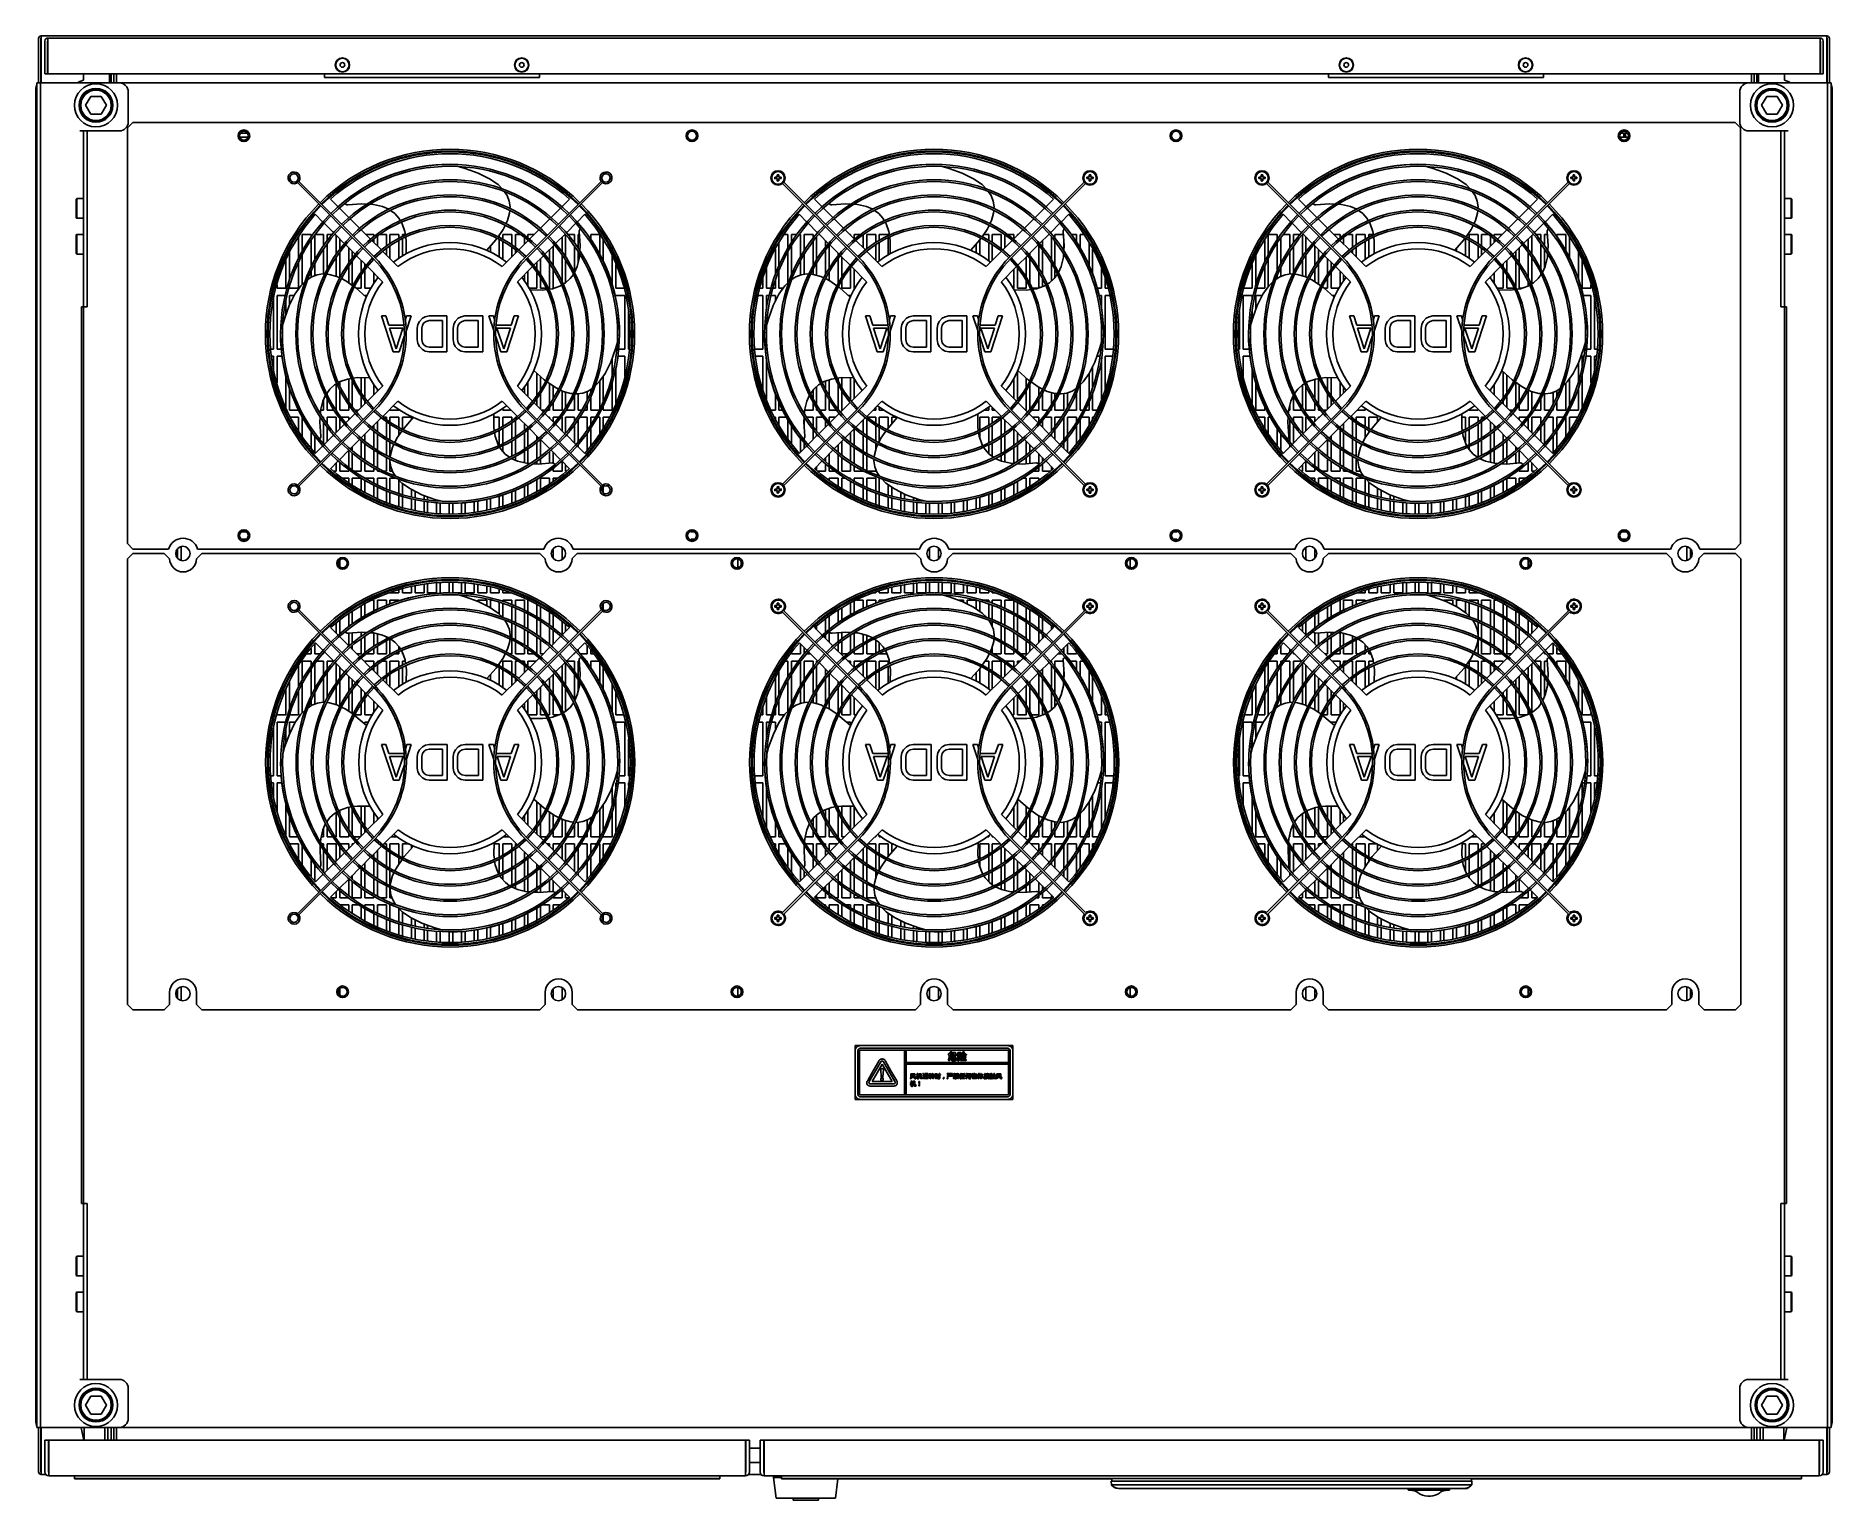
# Model space of a CAD drawing. Header units: millimetres. Extents: x 0 to 100, y -1 to 80.
import ezdxf

# ---------------------------------------------------------------- set-up
doc = ezdxf.new("R2010")
doc.units = ezdxf.units.MM
for name, color, linetype in [('2017-00020_0', 7, 'Continuous'), ('2401-00258-M8-20HWMC_0', 7, 'Continuous'), ('2401-00303-M4-20PWMC_0', 7, 'Continuous'), ('2401-00307_MDC-M4_0', 7, 'Continuous'), ('2401-00913_0', 7, 'Continuous'), ('2403-00027_S-M6-0_0', 7, 'Continuous'), ('2404-00013-D12D24-P_0', 7, 'Continuous'), ('2404-00038-S-D12_0', 7, 'Continuous'), ('4204-00012_0', 7, 'Continuous'), ('4208-01638_0', 7, 'Continuous'), ('4208-01643_0', 7, 'Continuous'), ('4209-00207_0', 7, 'Continuous'), ('4212-01148_1_0', 7, 'Continuous'), ('4212-01148_1X_0', 7, 'Continuous'), ('4212-16188_0', 7, 'Continuous'), ('4212-47912_3_0', 7, 'Continuous'), ('4212-59911_0', 7, 'Continuous'), ('4212-62023_1_0', 7, 'Continuous'), ('4212-62024_0', 7, 'Continuous'), ('4212-62026_0', 7, 'Continuous'), ('4212-63792_0', 7, 'Continuous'), ('4212-63794_0', 7, 'Continuous'), ('4212-63795_0', 7, 'Continuous'), ('4212-94039_0', 7, 'Continuous'), ('4212-97726_0', 7, 'Continuous'), ('4212-97727_0', 7, 'Continuous'), ('4212-KH007_0', 7, 'Continuous'), ('4215-00605_0', 7, 'Continuous'), ('4215-00863_0', 7, 'Continuous'), ('4403-04356_0', 7, 'Continuous'), ('4403-06244_0', 7, 'Continuous'), ('DSJIAOLIAN_6_0', 7, 'Continuous'), ('EPO_0', 7, 'Continuous'), ('GUDINGJIAN_HOUBAN_7_0', 7, 'Continuous'), ('HOUSHANHENLIAN_26_0', 7, 'Continuous'), ('MS828_0', 7, 'Continuous'), ('QIANSHANHENLIAN_24_0', 7, 'Continuous'), ('YOUHOULIZHU_28_0', 7, 'Continuous'), ('YOUQIANLIZHU_29_0', 7, 'Continuous'), ('ZUOHOULIZHU_27_0', 7, 'Continuous'), ('ZUOQIANLIZHU_32_0', 7, 'Continuous')]:
    doc.layers.add(name, color=color, linetype=linetype)

msp = doc.modelspace()

# ---------------------------------------------------------------- linework, layer by layer
at = {"layer": '2017-00020_0', "color": 7, "linetype": 'Continuous'}
for p, q in [((23.1, 73.32), (23.19, 73.3)), ((50.1, 73.32), (50.19, 73.3)), ((77.1, 73.32), (77.19, 73.3)), ((16.86, 70.95), (16.43, 71.38)), ((29.77, 71.38), (29.34, 70.95)), ((43.86, 70.95), (43.43, 71.38)), ((56.77, 71.38), (56.34, 70.95)), ((70.86, 70.95), (70.43, 71.38)), ((83.77, 71.38), (83.34, 70.95)), ((15.58, 70.53), (16.01, 70.1)), ((17.46, 70.35), (16.93, 70.88)), ((18.07, 69.74), (17.53, 70.27)), ((18.83, 71.08), (18.65, 71.09)), ((20.02, 70.57), (19.78, 70.74)), ((26.31, 70.18), (26.22, 70)), ((28.67, 70.28), (28.14, 69.75)), ((29.27, 70.88), (28.74, 70.35)), ((30.19, 70.1), (30.62, 70.53)), ((42.58, 70.53), (43.01, 70.1)), ((44.46, 70.35), (43.93, 70.88)), ((45.07, 69.74), (44.53, 70.27)), ((45.83, 71.08), (45.65, 71.09)), ((47.02, 70.57), (46.78, 70.74)), ((53.31, 70.18), (53.22, 70)), ((55.67, 70.28), (55.14, 69.75)), ((56.27, 70.88), (55.74, 70.35)), ((57.19, 70.1), (57.62, 70.53)), ((69.58, 70.53), (70.01, 70.1)), ((71.46, 70.35), (70.93, 70.88)), ((72.07, 69.74), (71.53, 70.27)), ((72.83, 71.08), (72.65, 71.09)), ((74.02, 70.57), (73.78, 70.74)), ((80.31, 70.18), (80.22, 70)), ((82.67, 70.28), (82.14, 69.75)), ((83.27, 70.88), (82.74, 70.35)), ((84.19, 70.1), (84.62, 70.53)), ((16.08, 70.03), (16.61, 69.5)), ((16.69, 69.43), (17.22, 68.89)), ((18.67, 69.14), (18.14, 69.67)), ((20.44, 69.99), (20.39, 70.08)), ((28.07, 69.68), (27.53, 69.14)), ((28.99, 68.9), (29.52, 69.43)), ((29.59, 69.5), (30.12, 70.03)), ((43.08, 70.03), (43.61, 69.5)), ((43.69, 69.43), (44.22, 68.89)), ((45.67, 69.14), (45.14, 69.67)), ((47.44, 69.99), (47.39, 70.08)), ((55.07, 69.68), (54.53, 69.14)), ((55.99, 68.9), (56.52, 69.43)), ((56.59, 69.5), (57.12, 70.03)), ((70.08, 70.03), (70.61, 69.5)), ((70.69, 69.43), (71.22, 68.89)), ((72.67, 69.14), (72.14, 69.67)), ((74.44, 69.99), (74.39, 70.08)), ((82.07, 69.68), (81.53, 69.14)), ((82.99, 68.9), (83.52, 69.43)), ((83.59, 69.5), (84.12, 70.03)), ((17.29, 68.82), (17.82, 68.29)), ((17.89, 68.22), (18.42, 67.69)), ((19.27, 68.54), (18.74, 69.07)), ((20.19, 67.62), (19.34, 68.47)), ((26.85, 68.46), (26.01, 67.62)), ((27.46, 69.07), (26.93, 68.53)), ((27.77, 67.69), (28.31, 68.22)), ((28.38, 68.29), (28.92, 68.83)), ((30.32, 68.13), (30.33, 68.32)), ((44.29, 68.82), (44.82, 68.29)), ((44.89, 68.22), (45.42, 67.69)), ((46.27, 68.54), (45.74, 69.07)), ((47.19, 67.62), (46.34, 68.47)), ((53.85, 68.46), (53.01, 67.62)), ((54.46, 69.07), (53.93, 68.53)), ((54.77, 67.69), (55.31, 68.22)), ((55.38, 68.29), (55.92, 68.83)), ((57.32, 68.13), (57.33, 68.32)), ((71.29, 68.82), (71.82, 68.29)), ((71.89, 68.22), (72.42, 67.69)), ((73.27, 68.54), (72.74, 69.07)), ((74.19, 67.62), (73.34, 68.47)), ((80.85, 68.46), (80.01, 67.62)), ((81.46, 69.07), (80.93, 68.53)), ((81.77, 67.69), (82.31, 68.22)), ((82.38, 68.29), (82.92, 68.83)), ((84.32, 68.13), (84.33, 68.32)), ((18.49, 67.62), (19.34, 66.77)), ((26.86, 66.77), (27.7, 67.61)), ((29.81, 66.94), (29.98, 67.18)), ((45.49, 67.62), (46.34, 66.77)), ((53.86, 66.77), (54.7, 67.61)), ((56.81, 66.94), (56.98, 67.18)), ((72.49, 67.62), (73.34, 66.77)), ((80.86, 66.77), (81.7, 67.61)), ((83.81, 66.94), (83.98, 67.18)), ((27.57, 66.31), (28.26, 66.3)), ((28.26, 66.3), (28.5, 66.33)), ((29.23, 66.52), (29.33, 66.58)), ((54.57, 66.31), (55.26, 66.3)), ((55.26, 66.3), (55.5, 66.33)), ((56.23, 66.52), (56.33, 66.58)), ((81.57, 66.31), (82.26, 66.3)), ((82.26, 66.3), (82.5, 66.33)), ((83.23, 66.52), (83.33, 66.58)), ((19.93, 62.86), (19.27, 64.86)), ((19.27, 64.86), (19.52, 64.86)), ((19.52, 64.86), (19.68, 64.35)), ((19.68, 64.35), (20.52, 64.35)), ((20.1, 63.03), (19.72, 64.18)), ((19.72, 64.18), (20.47, 64.18)), ((20.47, 64.18), (20.1, 63.03)), ((20.52, 64.35), (20.54, 64.41)), ((20.6, 64.62), (20.68, 64.86)), ((20.93, 64.86), (20.65, 64.02)), ((20.68, 64.86), (20.93, 64.86)), ((21.27, 64.18), (21.31, 64.39)), ((21.27, 63.54), (21.27, 64.18)), ((21.31, 64.39), (21.39, 64.56)), ((21.39, 64.56), (21.56, 64.73)), ((21.52, 64.18), (21.56, 64.35)), ((21.52, 63.54), (21.52, 64.18)), ((21.56, 64.73), (21.72, 64.82)), ((21.56, 64.35), (21.64, 64.48)), ((21.64, 64.48), (21.77, 64.56)), ((21.72, 64.82), (21.93, 64.86)), ((21.77, 64.56), (21.93, 64.6)), ((21.93, 64.86), (22.93, 64.86)), ((21.93, 64.6), (22.68, 64.6)), ((22.68, 64.6), (22.68, 63.12)), ((22.93, 64.86), (22.93, 62.86)), ((23.27, 64.18), (23.31, 64.39)), ((23.27, 63.54), (23.27, 64.18)), ((23.31, 64.39), (23.39, 64.56)), ((23.39, 64.56), (23.56, 64.73)), ((23.52, 64.18), (23.56, 64.35)), ((23.52, 63.54), (23.52, 64.18)), ((23.56, 64.73), (23.72, 64.82)), ((23.56, 64.35), (23.64, 64.48)), ((23.64, 64.48), (23.77, 64.56)), ((23.72, 64.82), (23.93, 64.86)), ((23.77, 64.56), (23.93, 64.6)), ((23.93, 64.86), (24.93, 64.86)), ((23.93, 64.6), (24.68, 64.6)), ((24.68, 64.6), (24.68, 63.12)), ((24.93, 64.86), (24.93, 62.86)), ((25.56, 63.99), (25.27, 64.86)), ((25.27, 64.86), (25.52, 64.86)), ((25.52, 64.86), (25.6, 64.61)), ((25.66, 64.41), (25.68, 64.35)), ((25.68, 64.35), (26.52, 64.35)), ((26.1, 63.03), (25.72, 64.18)), ((25.72, 64.18), (26.47, 64.18)), ((26.47, 64.18), (26.1, 63.03)), ((26.93, 64.86), (26.27, 62.86)), ((26.52, 64.35), (26.68, 64.86)), ((26.68, 64.86), (26.93, 64.86)), ((46.93, 62.86), (46.27, 64.86)), ((46.27, 64.86), (46.52, 64.86)), ((46.52, 64.86), (46.68, 64.35)), ((46.68, 64.35), (47.52, 64.35)), ((47.1, 63.03), (46.72, 64.18)), ((46.72, 64.18), (47.47, 64.18)), ((47.47, 64.18), (47.1, 63.03)), ((47.52, 64.35), (47.54, 64.41)), ((47.6, 64.62), (47.68, 64.86)), ((47.93, 64.86), (47.65, 64.02)), ((47.68, 64.86), (47.93, 64.86)), ((48.27, 64.18), (48.31, 64.39)), ((48.27, 63.54), (48.27, 64.18)), ((48.31, 64.39), (48.39, 64.56)), ((48.39, 64.56), (48.56, 64.73)), ((48.52, 64.18), (48.56, 64.35)), ((48.52, 63.54), (48.52, 64.18)), ((48.56, 64.73), (48.72, 64.82)), ((48.56, 64.35), (48.64, 64.48)), ((48.64, 64.48), (48.77, 64.56)), ((48.72, 64.82), (48.93, 64.86)), ((48.77, 64.56), (48.93, 64.6)), ((48.93, 64.86), (49.93, 64.86)), ((48.93, 64.6), (49.68, 64.6)), ((49.68, 64.6), (49.68, 63.12)), ((49.93, 64.86), (49.93, 62.86)), ((50.27, 64.18), (50.31, 64.39)), ((50.27, 63.54), (50.27, 64.18)), ((50.31, 64.39), (50.39, 64.56)), ((50.39, 64.56), (50.56, 64.73)), ((50.52, 64.18), (50.56, 64.35)), ((50.52, 63.54), (50.52, 64.18)), ((50.56, 64.73), (50.72, 64.82)), ((50.56, 64.35), (50.64, 64.48)), ((50.64, 64.48), (50.77, 64.56)), ((50.72, 64.82), (50.93, 64.86)), ((50.77, 64.56), (50.93, 64.6)), ((50.93, 64.86), (51.93, 64.86)), ((50.93, 64.6), (51.68, 64.6)), ((51.68, 64.6), (51.68, 63.12)), ((51.93, 64.86), (51.93, 62.86)), ((52.56, 63.99), (52.27, 64.86)), ((52.27, 64.86), (52.52, 64.86)), ((52.52, 64.86), (52.6, 64.61)), ((52.66, 64.41), (52.68, 64.35)), ((52.68, 64.35), (53.52, 64.35)), ((53.1, 63.03), (52.72, 64.18)), ((52.72, 64.18), (53.47, 64.18)), ((53.47, 64.18), (53.1, 63.03)), ((53.93, 64.86), (53.27, 62.86)), ((53.52, 64.35), (53.68, 64.86)), ((53.68, 64.86), (53.93, 64.86)), ((73.27, 64.86), (73.52, 64.86)), ((73.93, 62.86), (73.27, 64.86)), ((73.52, 64.86), (73.68, 64.35)), ((73.68, 64.35), (74.52, 64.35)), ((73.72, 64.18), (74.47, 64.18)), ((74.1, 63.03), (73.72, 64.18)), ((74.47, 64.18), (74.1, 63.03)), ((74.52, 64.35), (74.54, 64.41)), ((74.6, 64.62), (74.68, 64.86)), ((74.93, 64.86), (74.65, 64.02)), ((74.68, 64.86), (74.93, 64.86)), ((75.27, 64.18), (75.31, 64.39)), ((75.27, 63.54), (75.27, 64.18)), ((75.31, 64.39), (75.39, 64.56)), ((75.39, 64.56), (75.56, 64.73)), ((75.52, 64.18), (75.56, 64.35)), ((75.52, 63.54), (75.52, 64.18)), ((75.56, 64.73), (75.72, 64.82)), ((75.56, 64.35), (75.64, 64.48)), ((75.64, 64.48), (75.77, 64.56)), ((75.72, 64.82), (75.93, 64.86)), ((75.77, 64.56), (75.93, 64.6)), ((75.93, 64.86), (76.93, 64.86)), ((75.93, 64.6), (76.68, 64.6)), ((76.68, 64.6), (76.68, 63.12)), ((76.93, 64.86), (76.93, 62.86)), ((77.27, 64.18), (77.31, 64.39)), ((77.27, 63.54), (77.27, 64.18)), ((77.31, 64.39), (77.39, 64.56)), ((77.39, 64.56), (77.56, 64.73)), ((77.52, 64.18), (77.56, 64.35)), ((77.52, 63.54), (77.52, 64.18)), ((77.56, 64.73), (77.72, 64.82)), ((77.56, 64.35), (77.64, 64.48)), ((77.64, 64.48), (77.77, 64.56)), ((77.72, 64.82), (77.93, 64.86)), ((77.77, 64.56), (77.93, 64.6)), ((77.93, 64.86), (78.93, 64.86)), ((77.93, 64.6), (78.68, 64.6)), ((78.68, 64.6), (78.68, 63.12)), ((78.93, 64.86), (78.93, 62.86)), ((79.27, 64.86), (79.52, 64.86)), ((79.56, 63.99), (79.27, 64.86)), ((79.52, 64.86), (79.6, 64.61)), ((79.66, 64.41), (79.68, 64.35)), ((79.68, 64.35), (80.52, 64.35)), ((79.72, 64.18), (80.47, 64.18)), ((80.1, 63.03), (79.72, 64.18)), ((80.47, 64.18), (80.1, 63.03)), ((80.93, 64.86), (80.27, 62.86)), ((80.52, 64.35), (80.68, 64.86)), ((80.68, 64.86), (80.93, 64.86)), ((13.64, 63.86), (13.66, 63.95)), ((20.55, 63.72), (20.27, 62.86)), ((21.31, 63.33), (21.27, 63.54)), ((21.39, 63.16), (21.31, 63.33)), ((21.56, 62.99), (21.39, 63.16)), ((21.56, 63.37), (21.52, 63.54)), ((21.64, 63.24), (21.56, 63.37)), ((21.77, 63.16), (21.64, 63.24)), ((21.93, 63.12), (21.77, 63.16)), ((23.31, 63.33), (23.27, 63.54)), ((23.39, 63.16), (23.31, 63.33)), ((23.56, 62.99), (23.39, 63.16)), ((23.56, 63.37), (23.52, 63.54)), ((23.64, 63.24), (23.56, 63.37)), ((23.77, 63.16), (23.64, 63.24)), ((23.93, 63.12), (23.77, 63.16)), ((25.93, 62.86), (25.65, 63.72)), ((32.56, 63.86), (32.54, 63.77)), ((40.64, 63.86), (40.66, 63.95)), ((47.55, 63.72), (47.27, 62.86)), ((48.31, 63.33), (48.27, 63.54)), ((48.39, 63.16), (48.31, 63.33)), ((48.56, 62.99), (48.39, 63.16)), ((48.56, 63.37), (48.52, 63.54)), ((48.64, 63.24), (48.56, 63.37)), ((48.77, 63.16), (48.64, 63.24)), ((48.93, 63.12), (48.77, 63.16)), ((50.31, 63.33), (50.27, 63.54)), ((50.39, 63.16), (50.31, 63.33)), ((50.56, 62.99), (50.39, 63.16)), ((50.56, 63.37), (50.52, 63.54)), ((50.64, 63.24), (50.56, 63.37)), ((50.77, 63.16), (50.64, 63.24)), ((50.93, 63.12), (50.77, 63.16)), ((52.93, 62.86), (52.65, 63.72)), ((59.56, 63.86), (59.54, 63.77)), ((67.64, 63.86), (67.66, 63.95)), ((74.55, 63.72), (74.27, 62.86)), ((75.31, 63.33), (75.27, 63.54)), ((75.39, 63.16), (75.31, 63.33)), ((75.56, 62.99), (75.39, 63.16)), ((75.56, 63.37), (75.52, 63.54)), ((75.64, 63.24), (75.56, 63.37)), ((75.77, 63.16), (75.64, 63.24)), ((75.93, 63.12), (75.77, 63.16)), ((77.31, 63.33), (77.27, 63.54)), ((77.39, 63.16), (77.31, 63.33)), ((77.56, 62.99), (77.39, 63.16)), ((77.56, 63.37), (77.52, 63.54)), ((77.64, 63.24), (77.56, 63.37)), ((77.77, 63.16), (77.64, 63.24)), ((77.93, 63.12), (77.77, 63.16)), ((79.93, 62.86), (79.65, 63.72)), ((86.56, 63.86), (86.54, 63.77)), ((20.27, 62.86), (19.93, 62.86)), ((21.72, 62.9), (21.56, 62.99)), ((21.93, 62.86), (21.72, 62.9)), ((22.68, 63.12), (21.93, 63.12)), ((22.93, 62.86), (21.93, 62.86)), ((23.72, 62.9), (23.56, 62.99)), ((23.93, 62.86), (23.72, 62.9)), ((24.68, 63.12), (23.93, 63.12)), ((24.93, 62.86), (23.93, 62.86)), ((26.27, 62.86), (25.93, 62.86)), ((47.27, 62.86), (46.93, 62.86)), ((48.72, 62.9), (48.56, 62.99)), ((48.93, 62.86), (48.72, 62.9)), ((49.68, 63.12), (48.93, 63.12)), ((49.93, 62.86), (48.93, 62.86)), ((50.72, 62.9), (50.56, 62.99)), ((50.93, 62.86), (50.72, 62.9)), ((51.68, 63.12), (50.93, 63.12)), ((51.93, 62.86), (50.93, 62.86)), ((53.27, 62.86), (52.93, 62.86)), ((74.27, 62.86), (73.93, 62.86)), ((75.72, 62.9), (75.56, 62.99)), ((75.93, 62.86), (75.72, 62.9)), ((76.68, 63.12), (75.93, 63.12)), ((76.93, 62.86), (75.93, 62.86)), ((77.72, 62.9), (77.56, 62.99)), ((77.93, 62.86), (77.72, 62.9)), ((78.68, 63.12), (77.93, 63.12)), ((78.93, 62.86), (77.93, 62.86)), ((80.27, 62.86), (79.93, 62.86)), ((16.97, 61.2), (16.87, 61.14)), ((17.94, 61.42), (17.7, 61.39)), ((18.63, 61.41), (17.94, 61.42)), ((43.97, 61.2), (43.87, 61.14)), ((44.94, 61.42), (44.7, 61.39)), ((45.63, 61.41), (44.94, 61.42)), ((70.97, 61.2), (70.87, 61.14)), ((71.94, 61.42), (71.7, 61.39)), ((72.63, 61.41), (71.94, 61.42)), ((16.39, 60.78), (16.22, 60.54)), ((19.34, 60.95), (18.5, 60.11)), ((27.71, 60.1), (26.86, 60.95)), ((43.39, 60.78), (43.22, 60.54)), ((46.34, 60.95), (45.5, 60.11)), ((54.71, 60.1), (53.86, 60.95)), ((70.39, 60.78), (70.22, 60.54)), ((73.34, 60.95), (72.5, 60.11)), ((81.71, 60.1), (80.86, 60.95)), ((15.88, 59.59), (15.87, 59.4)), ((17.82, 59.43), (17.28, 58.89)), ((18.43, 60.03), (17.89, 59.5)), ((18.74, 58.65), (19.27, 59.19)), ((19.35, 59.26), (20.19, 60.1)), ((26.01, 60.1), (26.86, 59.25)), ((26.93, 59.18), (27.46, 58.65)), ((28.31, 59.5), (27.78, 60.03)), ((28.91, 58.9), (28.38, 59.43)), ((42.88, 59.59), (42.87, 59.4)), ((44.82, 59.43), (44.28, 58.89)), ((45.43, 60.03), (44.89, 59.5)), ((45.74, 58.65), (46.27, 59.19)), ((46.35, 59.26), (47.19, 60.1)), ((53.01, 60.1), (53.86, 59.25)), ((53.93, 59.18), (54.46, 58.65)), ((55.31, 59.5), (54.78, 60.03)), ((55.91, 58.9), (55.38, 59.43)), ((69.88, 59.59), (69.87, 59.4)), ((71.82, 59.43), (71.28, 58.89)), ((72.43, 60.03), (71.89, 59.5)), ((72.74, 58.65), (73.27, 59.19)), ((73.35, 59.26), (74.19, 60.1)), ((80.01, 60.1), (80.86, 59.25)), ((80.93, 59.18), (81.46, 58.65)), ((82.31, 59.5), (81.78, 60.03)), ((82.91, 58.9), (82.38, 59.43)), ((16.61, 58.22), (16.08, 57.69)), ((17.21, 58.82), (16.68, 58.29)), ((18.13, 58.04), (18.67, 58.58)), ((27.53, 58.58), (28.06, 58.05)), ((29.51, 58.29), (28.98, 58.83)), ((30.12, 57.69), (29.59, 58.22)), ((43.61, 58.22), (43.08, 57.69)), ((44.21, 58.82), (43.68, 58.29)), ((45.13, 58.04), (45.67, 58.58)), ((54.53, 58.58), (55.06, 58.05)), ((56.51, 58.29), (55.98, 58.83)), ((57.12, 57.69), (56.59, 58.22)), ((70.61, 58.22), (70.08, 57.69)), ((71.21, 58.82), (70.68, 58.29)), ((72.13, 58.04), (72.67, 58.58)), ((81.53, 58.58), (82.06, 58.05)), ((83.51, 58.29), (82.98, 58.83)), ((84.12, 57.69), (83.59, 58.22)), ((16.01, 57.62), (15.58, 57.19)), ((16.93, 56.84), (17.46, 57.37)), ((17.53, 57.44), (18.06, 57.97)), ((19.89, 57.54), (19.98, 57.72)), ((25.76, 57.73), (25.81, 57.64)), ((26.18, 57.15), (26.42, 56.98)), ((28.13, 57.98), (28.67, 57.45)), ((28.74, 57.37), (29.27, 56.84)), ((30.62, 57.19), (30.19, 57.62)), ((43.01, 57.62), (42.58, 57.19)), ((43.93, 56.84), (44.46, 57.37)), ((44.53, 57.44), (45.06, 57.97)), ((46.89, 57.54), (46.98, 57.72)), ((52.76, 57.73), (52.81, 57.64)), ((53.18, 57.15), (53.42, 56.98)), ((55.13, 57.98), (55.67, 57.45)), ((55.74, 57.37), (56.27, 56.84)), ((57.62, 57.19), (57.19, 57.62)), ((70.01, 57.62), (69.58, 57.19)), ((70.93, 56.84), (71.46, 57.37)), ((71.53, 57.44), (72.06, 57.97)), ((73.89, 57.54), (73.98, 57.72)), ((79.76, 57.73), (79.81, 57.64)), ((80.18, 57.15), (80.42, 56.98)), ((82.13, 57.98), (82.67, 57.45)), ((82.74, 57.37), (83.27, 56.84)), ((84.62, 57.19), (84.19, 57.62)), ((16.43, 56.34), (16.86, 56.77)), ((27.37, 56.64), (27.55, 56.63)), ((29.34, 56.77), (29.77, 56.34)), ((43.43, 56.34), (43.86, 56.77)), ((54.37, 56.64), (54.55, 56.63)), ((56.34, 56.77), (56.77, 56.34)), ((70.43, 56.34), (70.86, 56.77)), ((81.37, 56.64), (81.55, 56.63)), ((83.34, 56.77), (83.77, 56.34)), ((23.1, 54.4), (23.01, 54.42)), ((50.1, 54.4), (50.01, 54.42)), ((77.1, 54.4), (77.01, 54.42)), ((23.11, 49.42), (23.19, 49.4)), ((50.11, 49.42), (50.19, 49.4)), ((77.11, 49.42), (77.19, 49.4)), ((16.87, 47.05), (16.44, 47.48)), ((18.83, 47.18), (18.65, 47.19)), ((29.77, 47.48), (29.34, 47.05)), ((43.87, 47.05), (43.44, 47.48)), ((45.83, 47.18), (45.65, 47.19)), ((56.77, 47.48), (56.34, 47.05)), ((70.87, 47.05), (70.44, 47.48)), ((72.83, 47.18), (72.65, 47.19)), ((83.77, 47.48), (83.34, 47.05)), ((15.59, 46.63), (16.02, 46.2)), ((16.09, 46.13), (16.62, 45.6)), ((17.47, 46.45), (16.94, 46.98)), ((18.07, 45.84), (17.54, 46.37)), ((20.02, 46.67), (19.79, 46.84)), ((20.45, 46.09), (20.39, 46.18)), ((26.31, 46.28), (26.22, 46.1)), ((28.67, 46.38), (28.14, 45.85)), ((29.27, 46.98), (28.74, 46.45)), ((29.59, 45.6), (30.12, 46.13)), ((30.19, 46.2), (30.62, 46.63)), ((42.59, 46.63), (43.02, 46.2)), ((43.09, 46.13), (43.62, 45.6)), ((44.47, 46.45), (43.94, 46.98)), ((45.07, 45.84), (44.54, 46.37)), ((47.02, 46.67), (46.79, 46.84)), ((47.45, 46.09), (47.39, 46.18)), ((53.31, 46.28), (53.22, 46.1)), ((55.67, 46.38), (55.14, 45.85)), ((56.27, 46.98), (55.74, 46.45)), ((56.59, 45.6), (57.12, 46.13)), ((57.19, 46.2), (57.62, 46.63)), ((69.59, 46.63), (70.02, 46.2)), ((70.09, 46.13), (70.62, 45.6)), ((71.47, 46.45), (70.94, 46.98)), ((72.07, 45.84), (71.54, 46.37)), ((74.02, 46.67), (73.79, 46.84)), ((74.45, 46.09), (74.39, 46.18)), ((80.31, 46.28), (80.22, 46.1)), ((82.67, 46.38), (82.14, 45.85)), ((83.27, 46.98), (82.74, 46.45)), ((83.59, 45.6), (84.12, 46.13)), ((84.19, 46.2), (84.62, 46.63)), ((16.69, 45.53), (17.22, 44.99)), ((18.67, 45.24), (18.14, 45.77)), ((19.28, 44.64), (18.74, 45.17)), ((27.46, 45.17), (26.93, 44.63)), ((28.07, 45.78), (27.54, 45.24)), ((28.99, 45), (29.52, 45.53)), ((43.69, 45.53), (44.22, 44.99)), ((45.67, 45.24), (45.14, 45.77)), ((46.28, 44.64), (45.74, 45.17)), ((54.46, 45.17), (53.93, 44.63)), ((55.07, 45.78), (54.54, 45.24)), ((55.99, 45), (56.52, 45.53)), ((70.69, 45.53), (71.22, 44.99)), ((72.67, 45.24), (72.14, 45.77)), ((73.28, 44.64), (72.74, 45.17)), ((81.46, 45.17), (80.93, 44.63)), ((82.07, 45.78), (81.54, 45.24)), ((82.99, 45), (83.52, 45.53)), ((17.29, 44.92), (17.82, 44.39)), ((17.9, 44.32), (18.43, 43.79)), ((20.2, 43.72), (19.35, 44.57)), ((26.86, 44.56), (26.01, 43.72)), ((27.78, 43.79), (28.31, 44.32)), ((28.38, 44.39), (28.92, 44.93)), ((30.32, 44.23), (30.33, 44.42)), ((44.29, 44.92), (44.82, 44.39)), ((44.9, 44.32), (45.43, 43.79)), ((47.2, 43.72), (46.35, 44.57)), ((53.86, 44.56), (53.01, 43.72)), ((54.78, 43.79), (55.31, 44.32)), ((55.38, 44.39), (55.92, 44.93)), ((57.32, 44.23), (57.33, 44.42)), ((71.29, 44.92), (71.82, 44.39)), ((71.9, 44.32), (72.43, 43.79)), ((74.2, 43.72), (73.35, 44.57)), ((80.86, 44.56), (80.01, 43.72)), ((81.78, 43.79), (82.31, 44.32)), ((82.38, 44.39), (82.92, 44.93)), ((84.32, 44.23), (84.33, 44.42)), ((18.5, 43.72), (19.35, 42.87)), ((26.86, 42.87), (27.71, 43.71)), ((29.82, 43.04), (29.99, 43.28)), ((45.5, 43.72), (46.35, 42.87)), ((53.86, 42.87), (54.71, 43.71)), ((56.82, 43.04), (56.99, 43.28)), ((72.5, 43.72), (73.35, 42.87)), ((80.86, 42.87), (81.71, 43.71)), ((83.82, 43.04), (83.99, 43.28)), ((27.58, 42.41), (28.27, 42.4)), ((28.27, 42.4), (28.51, 42.43)), ((29.23, 42.62), (29.34, 42.68)), ((54.58, 42.41), (55.27, 42.4)), ((55.27, 42.4), (55.51, 42.43)), ((56.23, 42.62), (56.34, 42.68)), ((81.58, 42.41), (82.27, 42.4)), ((82.27, 42.4), (82.51, 42.43)), ((83.23, 42.62), (83.34, 42.68)), ((19.94, 38.96), (19.27, 40.96)), ((19.27, 40.96), (19.52, 40.96)), ((19.52, 40.96), (19.69, 40.45)), ((19.69, 40.45), (20.52, 40.45)), ((20.1, 39.13), (19.73, 40.28)), ((19.73, 40.28), (20.48, 40.28)), ((20.48, 40.28), (20.1, 39.13)), ((20.52, 40.45), (20.54, 40.51)), ((20.61, 40.71), (20.69, 40.96)), ((20.94, 40.96), (20.65, 40.09)), ((20.69, 40.96), (20.94, 40.96)), ((21.27, 40.28), (21.31, 40.49)), ((21.27, 39.64), (21.27, 40.28)), ((21.31, 40.49), (21.4, 40.66)), ((21.4, 40.66), (21.56, 40.83)), ((21.52, 40.28), (21.56, 40.45)), ((21.52, 39.64), (21.52, 40.28)), ((21.56, 40.83), (21.73, 40.92)), ((21.56, 40.45), (21.65, 40.58)), ((21.65, 40.58), (21.77, 40.66)), ((21.73, 40.92), (21.94, 40.96)), ((21.77, 40.66), (21.94, 40.7)), ((21.94, 40.96), (22.94, 40.96)), ((21.94, 40.7), (22.69, 40.7)), ((22.69, 40.7), (22.69, 39.22)), ((22.94, 40.96), (22.94, 38.96)), ((23.27, 40.28), (23.31, 40.49)), ((23.27, 39.64), (23.27, 40.28)), ((23.31, 40.49), (23.4, 40.66)), ((23.4, 40.66), (23.56, 40.83)), ((23.52, 40.28), (23.56, 40.45)), ((23.52, 39.64), (23.52, 40.28)), ((23.56, 40.83), (23.73, 40.92)), ((23.56, 40.45), (23.65, 40.58)), ((23.65, 40.58), (23.77, 40.66)), ((23.73, 40.92), (23.94, 40.96)), ((23.77, 40.66), (23.94, 40.7)), ((23.94, 40.96), (24.94, 40.96)), ((23.94, 40.7), (24.69, 40.7)), ((24.69, 40.7), (24.69, 39.22)), ((24.94, 40.96), (24.94, 38.96)), ((25.55, 40.12), (25.27, 40.96)), ((25.27, 40.96), (25.52, 40.96)), ((25.52, 40.96), (25.6, 40.72)), ((25.67, 40.51), (25.69, 40.45)), ((25.69, 40.45), (26.52, 40.45)), ((26.1, 39.13), (25.73, 40.28)), ((25.73, 40.28), (26.48, 40.28)), ((26.48, 40.28), (26.1, 39.13)), ((26.94, 40.96), (26.27, 38.96)), ((26.52, 40.45), (26.69, 40.96)), ((26.69, 40.96), (26.94, 40.96)), ((46.94, 38.96), (46.27, 40.96)), ((46.27, 40.96), (46.52, 40.96)), ((46.52, 40.96), (46.69, 40.45)), ((46.69, 40.45), (47.52, 40.45)), ((47.1, 39.13), (46.73, 40.28)), ((46.73, 40.28), (47.48, 40.28)), ((47.48, 40.28), (47.1, 39.13)), ((47.52, 40.45), (47.54, 40.51)), ((47.61, 40.71), (47.69, 40.96)), ((47.94, 40.96), (47.65, 40.09)), ((47.69, 40.96), (47.94, 40.96)), ((48.27, 40.28), (48.31, 40.49)), ((48.27, 39.64), (48.27, 40.28)), ((48.31, 40.49), (48.4, 40.66)), ((48.4, 40.66), (48.56, 40.83)), ((48.52, 40.28), (48.56, 40.45)), ((48.52, 39.64), (48.52, 40.28)), ((48.56, 40.83), (48.73, 40.92)), ((48.56, 40.45), (48.65, 40.58)), ((48.65, 40.58), (48.77, 40.66)), ((48.73, 40.92), (48.94, 40.96)), ((48.77, 40.66), (48.94, 40.7)), ((48.94, 40.96), (49.94, 40.96)), ((48.94, 40.7), (49.69, 40.7)), ((49.69, 40.7), (49.69, 39.22)), ((49.94, 40.96), (49.94, 38.96)), ((50.27, 40.28), (50.31, 40.49)), ((50.27, 39.64), (50.27, 40.28)), ((50.31, 40.49), (50.4, 40.66)), ((50.4, 40.66), (50.56, 40.83)), ((50.52, 40.28), (50.56, 40.45)), ((50.52, 39.64), (50.52, 40.28)), ((50.56, 40.83), (50.73, 40.92)), ((50.56, 40.45), (50.65, 40.58)), ((50.65, 40.58), (50.77, 40.66)), ((50.73, 40.92), (50.94, 40.96)), ((50.77, 40.66), (50.94, 40.7)), ((50.94, 40.96), (51.94, 40.96)), ((50.94, 40.7), (51.69, 40.7)), ((51.69, 40.7), (51.69, 39.22)), ((51.94, 40.96), (51.94, 38.96)), ((52.27, 40.96), (52.52, 40.96)), ((52.55, 40.12), (52.27, 40.96)), ((52.52, 40.96), (52.6, 40.72)), ((52.67, 40.51), (52.69, 40.45)), ((52.69, 40.45), (53.52, 40.45)), ((52.73, 40.28), (53.48, 40.28)), ((53.1, 39.13), (52.73, 40.28)), ((53.48, 40.28), (53.1, 39.13)), ((53.94, 40.96), (53.27, 38.96)), ((53.52, 40.45), (53.69, 40.96)), ((53.69, 40.96), (53.94, 40.96)), ((73.27, 40.96), (73.52, 40.96)), ((73.94, 38.96), (73.27, 40.96)), ((73.52, 40.96), (73.69, 40.45)), ((73.69, 40.45), (74.52, 40.45)), ((73.73, 40.28), (74.48, 40.28)), ((74.1, 39.13), (73.73, 40.28)), ((74.48, 40.28), (74.1, 39.13)), ((74.52, 40.45), (74.54, 40.51)), ((74.61, 40.71), (74.69, 40.96)), ((74.94, 40.96), (74.65, 40.09)), ((74.69, 40.96), (74.94, 40.96)), ((75.27, 40.28), (75.31, 40.49)), ((75.27, 39.64), (75.27, 40.28)), ((75.31, 40.49), (75.4, 40.66)), ((75.4, 40.66), (75.56, 40.83)), ((75.52, 40.28), (75.56, 40.45)), ((75.52, 39.64), (75.52, 40.28)), ((75.56, 40.83), (75.73, 40.92)), ((75.56, 40.45), (75.65, 40.58)), ((75.65, 40.58), (75.77, 40.66)), ((75.73, 40.92), (75.94, 40.96)), ((75.77, 40.66), (75.94, 40.7)), ((75.94, 40.96), (76.94, 40.96)), ((75.94, 40.7), (76.69, 40.7)), ((76.69, 40.7), (76.69, 39.22)), ((76.94, 40.96), (76.94, 38.96)), ((77.27, 40.28), (77.31, 40.49)), ((77.27, 39.64), (77.27, 40.28)), ((77.31, 40.49), (77.4, 40.66)), ((77.4, 40.66), (77.56, 40.83)), ((77.52, 40.28), (77.56, 40.45)), ((77.52, 39.64), (77.52, 40.28)), ((77.56, 40.83), (77.73, 40.92)), ((77.56, 40.45), (77.65, 40.58)), ((77.65, 40.58), (77.77, 40.66)), ((77.73, 40.92), (77.94, 40.96)), ((77.77, 40.66), (77.94, 40.7)), ((77.94, 40.96), (78.94, 40.96)), ((77.94, 40.7), (78.69, 40.7)), ((78.69, 40.7), (78.69, 39.22)), ((78.94, 40.96), (78.94, 38.96)), ((79.27, 40.96), (79.52, 40.96)), ((79.55, 40.12), (79.27, 40.96)), ((79.52, 40.96), (79.6, 40.72)), ((79.67, 40.51), (79.69, 40.45)), ((79.69, 40.45), (80.52, 40.45)), ((79.73, 40.28), (80.48, 40.28)), ((80.1, 39.13), (79.73, 40.28)), ((80.48, 40.28), (80.1, 39.13)), ((80.94, 40.96), (80.27, 38.96)), ((80.52, 40.45), (80.69, 40.96)), ((80.69, 40.96), (80.94, 40.96)), ((13.64, 39.96), (13.67, 40.05)), ((20.56, 39.82), (20.27, 38.96)), ((21.31, 39.43), (21.27, 39.64)), ((21.4, 39.26), (21.31, 39.43)), ((21.56, 39.09), (21.4, 39.26)), ((21.56, 39.47), (21.52, 39.64)), ((21.65, 39.34), (21.56, 39.47)), ((21.73, 39), (21.56, 39.09)), ((21.77, 39.26), (21.65, 39.34)), ((21.94, 39.22), (21.77, 39.26)), ((22.69, 39.22), (21.94, 39.22)), ((23.31, 39.43), (23.27, 39.64)), ((23.4, 39.26), (23.31, 39.43)), ((23.56, 39.09), (23.4, 39.26)), ((23.56, 39.47), (23.52, 39.64)), ((23.65, 39.34), (23.56, 39.47)), ((23.73, 39), (23.56, 39.09)), ((23.77, 39.26), (23.65, 39.34)), ((23.94, 39.22), (23.77, 39.26)), ((24.69, 39.22), (23.94, 39.22)), ((25.94, 38.96), (25.65, 39.82)), ((32.57, 39.96), (32.54, 39.87)), ((40.64, 39.96), (40.67, 40.05)), ((47.56, 39.82), (47.27, 38.96)), ((48.31, 39.43), (48.27, 39.64)), ((48.4, 39.26), (48.31, 39.43)), ((48.56, 39.09), (48.4, 39.26)), ((48.56, 39.47), (48.52, 39.64)), ((48.65, 39.34), (48.56, 39.47)), ((48.73, 39), (48.56, 39.09)), ((48.77, 39.26), (48.65, 39.34)), ((48.94, 39.22), (48.77, 39.26)), ((49.69, 39.22), (48.94, 39.22)), ((50.31, 39.43), (50.27, 39.64)), ((50.4, 39.26), (50.31, 39.43)), ((50.56, 39.09), (50.4, 39.26)), ((50.56, 39.47), (50.52, 39.64)), ((50.65, 39.34), (50.56, 39.47)), ((50.73, 39), (50.56, 39.09)), ((50.77, 39.26), (50.65, 39.34)), ((50.94, 39.22), (50.77, 39.26)), ((51.69, 39.22), (50.94, 39.22)), ((52.94, 38.96), (52.65, 39.82)), ((59.57, 39.96), (59.54, 39.87)), ((67.64, 39.96), (67.67, 40.05)), ((74.56, 39.82), (74.27, 38.96)), ((75.31, 39.43), (75.27, 39.64)), ((75.4, 39.26), (75.31, 39.43)), ((75.56, 39.09), (75.4, 39.26)), ((75.56, 39.47), (75.52, 39.64)), ((75.65, 39.34), (75.56, 39.47)), ((75.73, 39), (75.56, 39.09)), ((75.77, 39.26), (75.65, 39.34)), ((75.94, 39.22), (75.77, 39.26)), ((76.69, 39.22), (75.94, 39.22)), ((77.31, 39.43), (77.27, 39.64)), ((77.4, 39.26), (77.31, 39.43)), ((77.56, 39.09), (77.4, 39.26)), ((77.56, 39.47), (77.52, 39.64)), ((77.65, 39.34), (77.56, 39.47)), ((77.73, 39), (77.56, 39.09)), ((77.77, 39.26), (77.65, 39.34)), ((77.94, 39.22), (77.77, 39.26)), ((78.69, 39.22), (77.94, 39.22)), ((79.94, 38.96), (79.65, 39.82)), ((86.57, 39.96), (86.54, 39.87)), ((20.27, 38.96), (19.94, 38.96)), ((21.94, 38.96), (21.73, 39)), ((22.94, 38.96), (21.94, 38.96)), ((23.94, 38.96), (23.73, 39)), ((24.94, 38.96), (23.94, 38.96)), ((26.27, 38.96), (25.94, 38.96)), ((47.27, 38.96), (46.94, 38.96)), ((48.94, 38.96), (48.73, 39)), ((49.94, 38.96), (48.94, 38.96)), ((50.94, 38.96), (50.73, 39)), ((51.94, 38.96), (50.94, 38.96)), ((53.27, 38.96), (52.94, 38.96)), ((74.27, 38.96), (73.94, 38.96)), ((75.94, 38.96), (75.73, 39)), ((76.94, 38.96), (75.94, 38.96)), ((77.94, 38.96), (77.73, 39)), ((78.94, 38.96), (77.94, 38.96)), ((80.27, 38.96), (79.94, 38.96)), ((16.98, 37.3), (16.87, 37.24)), ((17.94, 37.52), (17.7, 37.49)), ((18.63, 37.51), (17.94, 37.52)), ((43.98, 37.3), (43.87, 37.24)), ((44.94, 37.52), (44.7, 37.49)), ((45.63, 37.51), (44.94, 37.52)), ((70.98, 37.3), (70.87, 37.24)), ((71.94, 37.52), (71.7, 37.49)), ((72.63, 37.51), (71.94, 37.52)), ((16.39, 36.88), (16.22, 36.64)), ((18.43, 36.13), (17.9, 35.6)), ((19.35, 37.05), (18.5, 36.21)), ((19.35, 35.36), (20.2, 36.2)), ((26.01, 36.2), (26.86, 35.35)), ((27.71, 36.2), (26.86, 37.05)), ((28.31, 35.6), (27.78, 36.13)), ((43.39, 36.88), (43.22, 36.64)), ((45.43, 36.13), (44.9, 35.6)), ((46.35, 37.05), (45.5, 36.21)), ((46.35, 35.36), (47.2, 36.2)), ((53.01, 36.2), (53.86, 35.35)), ((54.71, 36.2), (53.86, 37.05)), ((55.31, 35.6), (54.78, 36.13)), ((70.39, 36.88), (70.22, 36.64)), ((72.43, 36.13), (71.9, 35.6)), ((73.35, 37.05), (72.5, 36.21)), ((73.35, 35.36), (74.2, 36.2)), ((80.01, 36.2), (80.86, 35.35)), ((81.71, 36.2), (80.86, 37.05)), ((82.31, 35.6), (81.78, 36.13)), ((15.89, 35.69), (15.88, 35.5)), ((17.83, 35.53), (17.29, 34.99)), ((18.75, 34.75), (19.28, 35.29)), ((26.93, 35.28), (27.47, 34.75)), ((28.92, 35), (28.39, 35.53)), ((42.89, 35.69), (42.88, 35.5)), ((44.83, 35.53), (44.29, 34.99)), ((45.75, 34.75), (46.28, 35.29)), ((53.93, 35.28), (54.47, 34.75)), ((55.92, 35), (55.39, 35.53)), ((69.89, 35.69), (69.88, 35.5)), ((71.83, 35.53), (71.29, 34.99)), ((72.75, 34.75), (73.28, 35.29)), ((80.93, 35.28), (81.47, 34.75)), ((82.92, 35), (82.39, 35.53)), ((16.62, 34.32), (16.09, 33.79)), ((17.22, 34.92), (16.69, 34.39)), ((17.54, 33.54), (18.07, 34.07)), ((18.14, 34.14), (18.67, 34.68)), ((27.54, 34.68), (28.07, 34.15)), ((28.14, 34.08), (28.67, 33.55)), ((29.52, 34.39), (28.99, 34.93)), ((30.12, 33.79), (29.59, 34.32)), ((43.62, 34.32), (43.09, 33.79)), ((44.22, 34.92), (43.69, 34.39)), ((44.54, 33.54), (45.07, 34.07)), ((45.14, 34.14), (45.67, 34.68)), ((54.54, 34.68), (55.07, 34.15)), ((55.14, 34.08), (55.67, 33.55)), ((56.52, 34.39), (55.99, 34.93)), ((57.12, 33.79), (56.59, 34.32)), ((70.62, 34.32), (70.09, 33.79)), ((71.22, 34.92), (70.69, 34.39)), ((71.54, 33.54), (72.07, 34.07)), ((72.14, 34.14), (72.67, 34.68)), ((81.54, 34.68), (82.07, 34.15)), ((82.14, 34.08), (82.67, 33.55)), ((83.52, 34.39), (82.99, 34.93)), ((84.12, 33.79), (83.59, 34.32)), ((16.02, 33.72), (15.59, 33.29)), ((16.94, 32.94), (17.47, 33.47)), ((19.9, 33.64), (19.99, 33.82)), ((25.76, 33.83), (25.82, 33.74)), ((26.19, 33.25), (26.42, 33.08)), ((28.74, 33.47), (29.27, 32.94)), ((30.62, 33.29), (30.19, 33.72)), ((43.02, 33.72), (42.59, 33.29)), ((43.94, 32.94), (44.47, 33.47)), ((46.9, 33.64), (46.99, 33.82)), ((52.76, 33.83), (52.82, 33.74)), ((53.19, 33.25), (53.42, 33.08)), ((55.74, 33.47), (56.27, 32.94)), ((57.62, 33.29), (57.19, 33.72)), ((70.02, 33.72), (69.59, 33.29)), ((70.94, 32.94), (71.47, 33.47)), ((73.9, 33.64), (73.99, 33.82)), ((79.76, 33.83), (79.82, 33.74)), ((80.19, 33.25), (80.42, 33.08)), ((82.74, 33.47), (83.27, 32.94)), ((84.62, 33.29), (84.19, 33.72)), ((16.44, 32.44), (16.87, 32.87)), ((27.38, 32.74), (27.56, 32.73)), ((29.34, 32.87), (29.77, 32.44)), ((43.44, 32.44), (43.87, 32.87)), ((54.38, 32.74), (54.56, 32.73)), ((56.34, 32.87), (56.77, 32.44)), ((70.44, 32.44), (70.87, 32.87)), ((81.38, 32.74), (81.56, 32.73)), ((83.34, 32.87), (83.77, 32.44)), ((23.11, 30.5), (23.02, 30.52)), ((50.11, 30.5), (50.02, 30.52)), ((77.11, 30.5), (77.02, 30.52))]:
    msp.add_line(p, q, dxfattribs=at)
for points in [[(23.56, 73.2), (23.94, 73.09), (24.68, 72.83), (25.31, 72.51), (25.78, 72.19), (26.01, 71.95)], [(50.56, 73.2), (50.94, 73.09), (51.68, 72.83), (52.31, 72.51), (52.78, 72.19), (53.01, 71.95)], [(77.56, 73.2), (77.94, 73.09), (78.68, 72.83), (79.31, 72.51), (79.78, 72.19), (80.01, 71.95)], [(26.14, 71.79), (26.29, 71.57), (26.4, 71.27), (26.45, 70.95), (26.44, 70.85)], [(53.14, 71.79), (53.29, 71.57), (53.4, 71.27), (53.45, 70.95), (53.44, 70.85)], [(80.14, 71.79), (80.29, 71.57), (80.4, 71.27), (80.45, 70.95), (80.44, 70.85)], [(18.47, 71.1), (18.17, 71.12), (17.4, 71.06)], [(19.68, 70.81), (19.34, 70.96), (18.83, 71.08)], [(20.33, 70.17), (20.25, 70.31), (20.02, 70.57)], [(26.43, 70.74), (26.42, 70.6), (26.31, 70.18)], [(45.47, 71.1), (45.17, 71.12), (44.4, 71.06)], [(46.68, 70.81), (46.34, 70.96), (45.83, 71.08)], [(47.33, 70.17), (47.25, 70.31), (47.02, 70.57)], [(53.43, 70.74), (53.42, 70.6), (53.31, 70.18)], [(72.47, 71.1), (72.17, 71.12), (71.4, 71.06)], [(73.68, 70.81), (73.34, 70.96), (72.83, 71.08)], [(74.33, 70.17), (74.25, 70.31), (74.02, 70.57)], [(80.43, 70.74), (80.42, 70.6), (80.31, 70.18)], [(20.61, 69.36), (20.58, 69.57), (20.44, 69.99)], [(20.65, 68.33), (20.66, 69.02), (20.63, 69.26)], [(25.72, 69.19), (25.66, 69.11), (25.15, 68.53)], [(26.18, 69.91), (26.06, 69.68), (25.78, 69.28)], [(30.34, 68.49), (30.36, 68.79), (30.3, 69.56)], [(47.61, 69.36), (47.58, 69.57), (47.44, 69.99)], [(47.65, 68.33), (47.66, 69.02), (47.63, 69.26)], [(52.72, 69.19), (52.66, 69.11), (52.15, 68.53)], [(53.18, 69.91), (53.06, 69.68), (52.78, 69.28)], [(57.34, 68.49), (57.36, 68.79), (57.3, 69.56)], [(74.61, 69.36), (74.58, 69.57), (74.44, 69.99)], [(74.65, 68.33), (74.66, 69.02), (74.63, 69.26)], [(79.72, 69.19), (79.66, 69.11), (79.15, 68.53)], [(80.18, 69.91), (80.06, 69.68), (79.78, 69.28)], [(84.34, 68.49), (84.36, 68.79), (84.3, 69.56)], [(15.17, 66.9), (15.39, 67.05), (15.69, 67.16), (16.01, 67.21), (16.12, 67.2)], [(16.22, 67.19), (16.36, 67.18), (16.78, 67.07), (16.95, 66.98)], [(30.05, 67.28), (30.2, 67.62), (30.32, 68.13)], [(42.17, 66.9), (42.39, 67.05), (42.69, 67.16), (43.01, 67.21), (43.12, 67.2)], [(43.22, 67.19), (43.36, 67.18), (43.78, 67.07), (43.95, 66.98)], [(57.05, 67.28), (57.2, 67.62), (57.32, 68.13)], [(69.17, 66.9), (69.39, 67.05), (69.69, 67.16), (70.01, 67.21), (70.12, 67.2)], [(70.22, 67.19), (70.36, 67.18), (70.78, 67.07), (70.95, 66.98)], [(84.05, 67.28), (84.2, 67.62), (84.32, 68.13)], [(13.76, 64.32), (13.87, 64.7), (14.13, 65.44), (14.45, 66.07), (14.77, 66.54), (15.02, 66.78)], [(17.04, 66.94), (17.28, 66.82), (17.68, 66.54)], [(17.77, 66.48), (17.85, 66.42), (18.43, 65.91)], [(28.6, 66.35), (28.81, 66.38), (29.23, 66.52)], [(29.42, 66.63), (29.55, 66.71), (29.81, 66.94)], [(40.76, 64.32), (40.87, 64.7), (41.13, 65.44), (41.45, 66.07), (41.77, 66.54), (42.02, 66.78)], [(44.04, 66.94), (44.28, 66.82), (44.68, 66.54)], [(44.77, 66.48), (44.85, 66.42), (45.43, 65.91)], [(55.6, 66.35), (55.81, 66.38), (56.23, 66.52)], [(56.42, 66.63), (56.55, 66.71), (56.81, 66.94)], [(67.76, 64.32), (67.87, 64.7), (68.13, 65.44), (68.45, 66.07), (68.77, 66.54), (69.02, 66.78)], [(71.04, 66.94), (71.28, 66.82), (71.68, 66.54)], [(71.77, 66.48), (71.85, 66.42), (72.43, 65.91)], [(82.6, 66.35), (82.81, 66.38), (83.23, 66.52)], [(83.42, 66.63), (83.55, 66.71), (83.81, 66.94)], [(32.44, 63.4), (32.33, 63.02), (32.07, 62.28), (31.75, 61.65), (31.43, 61.18), (31.18, 60.94)], [(59.44, 63.4), (59.33, 63.02), (59.07, 62.28), (58.75, 61.65), (58.43, 61.18), (58.18, 60.94)], [(86.44, 63.4), (86.33, 63.02), (86.07, 62.28), (85.75, 61.65), (85.43, 61.18), (85.18, 60.94)], [(17.6, 61.37), (17.39, 61.34), (16.97, 61.2)], [(28.43, 61.24), (28.35, 61.3), (27.77, 61.81)], [(29.16, 60.78), (28.92, 60.9), (28.52, 61.18)], [(44.6, 61.37), (44.39, 61.34), (43.97, 61.2)], [(55.43, 61.24), (55.35, 61.3), (54.77, 61.81)], [(56.16, 60.78), (55.92, 60.9), (55.52, 61.18)], [(71.6, 61.37), (71.39, 61.34), (70.97, 61.2)], [(82.43, 61.24), (82.35, 61.3), (81.77, 61.81)], [(83.16, 60.78), (82.92, 60.9), (82.52, 61.18)], [(16.15, 60.44), (16, 60.1), (15.88, 59.59)], [(16.78, 61.09), (16.65, 61.01), (16.39, 60.78)], [(29.98, 60.53), (29.84, 60.54), (29.42, 60.65), (29.25, 60.74)], [(31.03, 60.82), (30.81, 60.67), (30.51, 60.56), (30.19, 60.51), (30.08, 60.52)], [(43.15, 60.44), (43, 60.1), (42.88, 59.59)], [(43.78, 61.09), (43.65, 61.01), (43.39, 60.78)], [(56.98, 60.53), (56.84, 60.54), (56.42, 60.65), (56.25, 60.74)], [(58.03, 60.82), (57.81, 60.67), (57.51, 60.56), (57.19, 60.51), (57.08, 60.52)], [(70.15, 60.44), (70, 60.1), (69.88, 59.59)], [(70.78, 61.09), (70.65, 61.01), (70.39, 60.78)], [(83.98, 60.53), (83.84, 60.54), (83.42, 60.65), (83.25, 60.74)], [(85.03, 60.82), (84.81, 60.67), (84.51, 60.56), (84.19, 60.51), (84.08, 60.52)], [(15.86, 59.23), (15.84, 58.93), (15.9, 58.16)], [(20.48, 58.53), (20.54, 58.61), (21.05, 59.19)], [(25.55, 59.39), (25.54, 58.7), (25.57, 58.46)], [(42.86, 59.23), (42.84, 58.93), (42.9, 58.16)], [(47.48, 58.53), (47.54, 58.61), (48.05, 59.19)], [(52.55, 59.39), (52.54, 58.7), (52.57, 58.46)], [(69.86, 59.23), (69.84, 58.93), (69.9, 58.16)], [(74.48, 58.53), (74.54, 58.61), (75.05, 59.19)], [(79.55, 59.39), (79.54, 58.7), (79.57, 58.46)], [(20.02, 57.81), (20.14, 58.04), (20.42, 58.44)], [(25.59, 58.36), (25.62, 58.15), (25.76, 57.73)], [(47.02, 57.81), (47.14, 58.04), (47.42, 58.44)], [(52.59, 58.36), (52.62, 58.15), (52.76, 57.73)], [(74.02, 57.81), (74.14, 58.04), (74.42, 58.44)], [(79.59, 58.36), (79.62, 58.15), (79.76, 57.73)], [(19.77, 56.98), (19.78, 57.12), (19.89, 57.54)], [(25.87, 57.55), (25.95, 57.41), (26.18, 57.15)], [(46.77, 56.98), (46.78, 57.12), (46.89, 57.54)], [(52.87, 57.55), (52.95, 57.41), (53.18, 57.15)], [(73.77, 56.98), (73.78, 57.12), (73.89, 57.54)], [(79.87, 57.55), (79.95, 57.41), (80.18, 57.15)], [(20.06, 55.93), (19.91, 56.15), (19.8, 56.45), (19.75, 56.77), (19.76, 56.87)], [(26.52, 56.91), (26.86, 56.76), (27.37, 56.64)], [(27.73, 56.62), (28.03, 56.6), (28.8, 56.66)], [(47.06, 55.93), (46.91, 56.15), (46.8, 56.45), (46.75, 56.77), (46.76, 56.87)], [(53.52, 56.91), (53.86, 56.76), (54.37, 56.64)], [(54.73, 56.62), (55.03, 56.6), (55.8, 56.66)], [(74.06, 55.93), (73.91, 56.15), (73.8, 56.45), (73.75, 56.77), (73.76, 56.87)], [(80.52, 56.91), (80.86, 56.76), (81.37, 56.64)], [(81.73, 56.62), (82.03, 56.6), (82.8, 56.66)], [(22.64, 54.52), (22.26, 54.63), (21.52, 54.89), (20.89, 55.21), (20.42, 55.53), (20.19, 55.77)], [(49.64, 54.52), (49.26, 54.63), (48.52, 54.89), (47.89, 55.21), (47.42, 55.53), (47.19, 55.77)], [(76.64, 54.52), (76.26, 54.63), (75.52, 54.89), (74.89, 55.21), (74.42, 55.53), (74.19, 55.77)], [(23.57, 49.3), (23.95, 49.19), (24.68, 48.93), (25.31, 48.61), (25.78, 48.29), (26.02, 48.05)], [(50.57, 49.3), (50.95, 49.19), (51.68, 48.93), (52.31, 48.61), (52.78, 48.29), (53.02, 48.05)], [(77.57, 49.3), (77.95, 49.19), (78.68, 48.93), (79.31, 48.61), (79.78, 48.29), (80.02, 48.05)], [(18.48, 47.2), (18.17, 47.22), (17.41, 47.16)], [(19.68, 46.91), (19.34, 47.06), (18.83, 47.18)], [(26.15, 47.89), (26.29, 47.67), (26.41, 47.37), (26.45, 47.05), (26.45, 46.95)], [(45.48, 47.2), (45.17, 47.22), (44.41, 47.16)], [(46.68, 46.91), (46.34, 47.06), (45.83, 47.18)], [(53.15, 47.89), (53.29, 47.67), (53.41, 47.37), (53.45, 47.05), (53.45, 46.95)], [(72.48, 47.2), (72.17, 47.22), (71.41, 47.16)], [(73.68, 46.91), (73.34, 47.06), (72.83, 47.18)], [(80.15, 47.89), (80.29, 47.67), (80.41, 47.37), (80.45, 47.05), (80.45, 46.95)], [(20.34, 46.27), (20.26, 46.41), (20.02, 46.67)], [(26.44, 46.84), (26.43, 46.7), (26.31, 46.28)], [(47.34, 46.27), (47.26, 46.41), (47.02, 46.67)], [(53.44, 46.84), (53.43, 46.7), (53.31, 46.28)], [(74.34, 46.27), (74.26, 46.41), (74.02, 46.67)], [(80.44, 46.84), (80.43, 46.7), (80.31, 46.28)], [(20.62, 45.46), (20.59, 45.67), (20.45, 46.09)], [(20.65, 44.43), (20.67, 45.12), (20.63, 45.36)], [(25.73, 45.29), (25.67, 45.21), (25.16, 44.63)], [(26.18, 46.01), (26.06, 45.78), (25.78, 45.38)], [(30.35, 44.59), (30.36, 44.89), (30.31, 45.66)], [(47.62, 45.46), (47.59, 45.67), (47.45, 46.09)], [(47.65, 44.43), (47.67, 45.12), (47.63, 45.36)], [(52.73, 45.29), (52.67, 45.21), (52.16, 44.63)], [(53.18, 46.01), (53.06, 45.78), (52.78, 45.38)], [(57.35, 44.59), (57.36, 44.89), (57.31, 45.66)], [(74.62, 45.46), (74.59, 45.67), (74.45, 46.09)], [(74.65, 44.43), (74.67, 45.12), (74.63, 45.36)], [(79.73, 45.29), (79.67, 45.21), (79.16, 44.63)], [(80.18, 46.01), (80.06, 45.78), (79.78, 45.38)], [(84.35, 44.59), (84.36, 44.89), (84.31, 45.66)], [(30.05, 43.38), (30.2, 43.72), (30.32, 44.23)], [(57.05, 43.38), (57.2, 43.72), (57.32, 44.23)], [(84.05, 43.38), (84.2, 43.72), (84.32, 44.23)], [(15.18, 43), (15.4, 43.15), (15.7, 43.26), (16.01, 43.31), (16.12, 43.3)], [(16.23, 43.29), (16.37, 43.28), (16.78, 43.17), (16.96, 43.08)], [(42.18, 43), (42.4, 43.15), (42.7, 43.26), (43.01, 43.31), (43.12, 43.3)], [(43.23, 43.29), (43.37, 43.28), (43.78, 43.17), (43.96, 43.08)], [(69.18, 43), (69.4, 43.15), (69.7, 43.26), (70.01, 43.31), (70.12, 43.3)], [(70.23, 43.29), (70.37, 43.28), (70.78, 43.17), (70.96, 43.08)], [(13.77, 40.42), (13.87, 40.8), (14.14, 41.54), (14.45, 42.17), (14.78, 42.64), (15.02, 42.88)], [(17.05, 43.04), (17.29, 42.92), (17.69, 42.64)], [(17.77, 42.58), (17.85, 42.52), (18.44, 42.01)], [(28.61, 42.45), (28.82, 42.48), (29.23, 42.62)], [(29.42, 42.73), (29.56, 42.81), (29.82, 43.04)], [(40.77, 40.42), (40.87, 40.8), (41.14, 41.54), (41.45, 42.17), (41.78, 42.64), (42.02, 42.88)], [(44.05, 43.04), (44.29, 42.92), (44.69, 42.64)], [(44.77, 42.58), (44.85, 42.52), (45.44, 42.01)], [(55.61, 42.45), (55.82, 42.48), (56.23, 42.62)], [(56.42, 42.73), (56.56, 42.81), (56.82, 43.04)], [(67.77, 40.42), (67.87, 40.8), (68.14, 41.54), (68.45, 42.17), (68.78, 42.64), (69.02, 42.88)], [(71.05, 43.04), (71.29, 42.92), (71.69, 42.64)], [(71.77, 42.58), (71.85, 42.52), (72.44, 42.01)], [(82.61, 42.45), (82.82, 42.48), (83.23, 42.62)], [(83.42, 42.73), (83.56, 42.81), (83.82, 43.04)], [(32.44, 39.5), (32.34, 39.12), (32.07, 38.38), (31.76, 37.75), (31.43, 37.28), (31.19, 37.04)], [(59.44, 39.5), (59.34, 39.12), (59.07, 38.38), (58.76, 37.75), (58.43, 37.28), (58.19, 37.04)], [(86.44, 39.5), (86.34, 39.12), (86.07, 38.38), (85.76, 37.75), (85.43, 37.28), (85.19, 37.04)], [(16.79, 37.19), (16.65, 37.11), (16.39, 36.88)], [(17.6, 37.47), (17.39, 37.44), (16.98, 37.3)], [(28.44, 37.34), (28.36, 37.4), (27.77, 37.91)], [(29.16, 36.88), (28.92, 37), (28.52, 37.28)], [(43.79, 37.19), (43.65, 37.11), (43.39, 36.88)], [(44.6, 37.47), (44.39, 37.44), (43.98, 37.3)], [(55.44, 37.34), (55.36, 37.4), (54.77, 37.91)], [(56.16, 36.88), (55.92, 37), (55.52, 37.28)], [(70.79, 37.19), (70.65, 37.11), (70.39, 36.88)], [(71.6, 37.47), (71.39, 37.44), (70.98, 37.3)], [(82.44, 37.34), (82.36, 37.4), (81.77, 37.91)], [(83.16, 36.88), (82.92, 37), (82.52, 37.28)], [(16.16, 36.54), (16.01, 36.2), (15.89, 35.69)], [(29.98, 36.63), (29.84, 36.64), (29.43, 36.75), (29.25, 36.84)], [(31.03, 36.92), (30.81, 36.77), (30.51, 36.66), (30.2, 36.61), (30.09, 36.62)], [(43.16, 36.54), (43.01, 36.2), (42.89, 35.69)], [(56.98, 36.63), (56.84, 36.64), (56.43, 36.75), (56.25, 36.84)], [(58.03, 36.92), (57.81, 36.77), (57.51, 36.66), (57.2, 36.61), (57.09, 36.62)], [(70.16, 36.54), (70.01, 36.2), (69.89, 35.69)], [(83.98, 36.63), (83.84, 36.64), (83.43, 36.75), (83.25, 36.84)], [(85.03, 36.92), (84.81, 36.77), (84.51, 36.66), (84.2, 36.61), (84.09, 36.62)], [(15.86, 35.33), (15.85, 35.03), (15.9, 34.26)], [(20.48, 34.63), (20.54, 34.71), (21.06, 35.29)], [(25.56, 35.49), (25.54, 34.8), (25.58, 34.56)], [(42.86, 35.33), (42.85, 35.03), (42.9, 34.26)], [(47.48, 34.63), (47.54, 34.71), (48.05, 35.29)], [(52.56, 35.49), (52.54, 34.8), (52.58, 34.56)], [(69.86, 35.33), (69.85, 35.03), (69.9, 34.26)], [(74.48, 34.63), (74.54, 34.71), (75.06, 35.29)], [(79.56, 35.49), (79.54, 34.8), (79.58, 34.56)], [(20.03, 33.91), (20.15, 34.14), (20.43, 34.54)], [(25.59, 34.46), (25.62, 34.25), (25.76, 33.83)], [(47.03, 33.91), (47.15, 34.14), (47.43, 34.54)], [(52.59, 34.46), (52.62, 34.25), (52.76, 33.83)], [(74.03, 33.91), (74.15, 34.14), (74.43, 34.54)], [(79.59, 34.46), (79.62, 34.25), (79.76, 33.83)], [(19.77, 33.08), (19.78, 33.22), (19.9, 33.64)], [(25.87, 33.65), (25.95, 33.51), (26.19, 33.25)], [(46.77, 33.08), (46.78, 33.22), (46.9, 33.64)], [(52.87, 33.65), (52.95, 33.51), (53.19, 33.25)], [(73.77, 33.08), (73.78, 33.22), (73.9, 33.64)], [(79.87, 33.65), (79.95, 33.51), (80.19, 33.25)], [(20.06, 32.03), (19.92, 32.25), (19.8, 32.55), (19.76, 32.87), (19.76, 32.97)], [(26.53, 33.01), (26.87, 32.86), (27.38, 32.74)], [(27.73, 32.72), (28.04, 32.7), (28.8, 32.76)], [(47.06, 32.03), (46.92, 32.25), (46.8, 32.55), (46.76, 32.87), (46.76, 32.97)], [(53.53, 33.01), (53.87, 32.86), (54.38, 32.74)], [(54.73, 32.72), (55.04, 32.7), (55.8, 32.76)], [(74.06, 32.03), (73.92, 32.25), (73.8, 32.55), (73.76, 32.87), (73.76, 32.97)], [(80.53, 33.01), (80.87, 32.86), (81.38, 32.74)], [(81.73, 32.72), (82.04, 32.7), (82.8, 32.76)], [(22.64, 30.62), (22.26, 30.73), (21.53, 30.99), (20.9, 31.31), (20.43, 31.63), (20.19, 31.87)], [(49.64, 30.62), (49.26, 30.73), (48.53, 30.99), (47.9, 31.31), (47.43, 31.63), (47.19, 31.87)], [(76.64, 30.62), (76.26, 30.73), (75.53, 30.99), (74.9, 31.31), (74.43, 31.63), (74.19, 31.87)]]:
    msp.add_lwpolyline(points, dxfattribs=at)
for centre, radius, start, end in [((23.1, 63.86), 10.05, 48.4227, 131.5773), ((23.1, 63.86), 9.46, 90, 127.8739), ((50.1, 63.86), 10.05, 48.4227, 131.5773), ((50.1, 63.86), 9.46, 90, 127.8739), ((77.1, 63.86), 10.05, 48.4227, 131.5773), ((77.1, 63.86), 9.46, 90, 127.8739), ((14.4, 72.56), 0.31, 294.8049, 306), ((31.8, 72.56), 0.31, 234, 245.1951), ((17.38, 71.21), 0.15, 127.8739, 158.1392), ((17.38, 71.21), 0.15, 206.6536, 277.2965), ((44.38, 71.21), 0.15, 127.8739, 158.1392), ((44.38, 71.21), 0.15, 206.6536, 277.2965), ((71.38, 71.21), 0.15, 127.8739, 158.1392), ((71.38, 71.21), 0.15, 206.6536, 277.2965), ((23.1, 63.86), 10.05, 138.4227, 221.5773), ((23.1, 63.86), 10.05, 318.4227, 41.5773), ((50.1, 63.86), 10.05, 138.4227, 221.5773), ((50.1, 63.86), 10.05, 318.4227, 41.5773), ((77.1, 63.86), 10.05, 138.4227, 221.5773), ((77.1, 63.86), 10.05, 318.4227, 41.5773), ((30.45, 69.58), 0.15, 116.6536, 187.2965), ((30.45, 69.58), 0.15, 37.8739, 68.1392), ((23.1, 63.86), 9.46, 0, 37.8739), ((57.45, 69.58), 0.15, 116.6536, 187.2965), ((57.45, 69.58), 0.15, 37.8739, 68.1392), ((50.1, 63.86), 9.46, 0, 37.8739), ((84.45, 69.58), 0.15, 116.6536, 187.2965), ((84.45, 69.58), 0.15, 37.8739, 68.1392), ((77.1, 63.86), 9.46, 0, 37.8739), ((23.1, 63.86), 5.1, 51.7714, 128.2286), ((23.1, 63.86), 4.75, 52.2567, 127.7433), ((50.1, 63.86), 5.1, 51.7714, 128.2286), ((50.1, 63.86), 4.75, 52.2567, 127.7433), ((77.1, 63.86), 5.1, 51.7714, 128.2286), ((77.1, 63.86), 4.75, 52.2567, 127.7433), ((23.1, 63.86), 5.1, 141.7714, 218.2286), ((23.1, 63.86), 4.75, 142.2567, 217.7433), ((23.1, 63.86), 4.75, 322.2567, 37.7433), ((23.1, 63.86), 5.1, 321.7714, 38.2286), ((50.1, 63.86), 5.1, 141.7714, 218.2286), ((50.1, 63.86), 4.75, 142.2567, 217.7433), ((50.1, 63.86), 4.75, 322.2567, 37.7433), ((50.1, 63.86), 5.1, 321.7714, 38.2286), ((77.1, 63.86), 5.1, 141.7714, 218.2286), ((77.1, 63.86), 4.75, 142.2567, 217.7433), ((77.1, 63.86), 4.75, 322.2567, 37.7433), ((77.1, 63.86), 5.1, 321.7714, 38.2286), ((23.1, 63.86), 9.46, 180, 217.8739), ((50.1, 63.86), 9.46, 180, 217.8739), ((77.1, 63.86), 9.46, 180, 217.8739), ((23.1, 63.86), 5.1, 231.7714, 308.2286), ((23.1, 63.86), 4.75, 232.2567, 307.7433), ((50.1, 63.86), 5.1, 231.7714, 308.2286), ((50.1, 63.86), 4.75, 232.2567, 307.7433), ((77.1, 63.86), 5.1, 231.7714, 308.2286), ((77.1, 63.86), 4.75, 232.2567, 307.7433), ((15.75, 58.14), 0.15, 296.6536, 7.2965), ((42.75, 58.14), 0.15, 296.6536, 7.2965), ((69.75, 58.14), 0.15, 296.6536, 7.2965), ((15.75, 58.14), 0.15, 217.8739, 248.1392), ((42.75, 58.14), 0.15, 217.8739, 248.1392), ((69.75, 58.14), 0.15, 217.8739, 248.1392), ((23.1, 63.86), 10.05, 228.4227, 311.5773), ((23.1, 63.86), 9.46, 270, 307.8739), ((28.82, 56.51), 0.15, 26.6536, 97.2965), ((28.82, 56.51), 0.15, 307.8739, 338.1392), ((50.1, 63.86), 10.05, 228.4227, 311.5773), ((50.1, 63.86), 9.46, 270, 307.8739), ((55.82, 56.51), 0.15, 26.6536, 97.2965), ((55.82, 56.51), 0.15, 307.8739, 338.1392), ((77.1, 63.86), 10.05, 228.4227, 311.5773), ((77.1, 63.86), 9.46, 270, 307.8739), ((82.82, 56.51), 0.15, 26.6536, 97.2965), ((82.82, 56.51), 0.15, 307.8739, 338.1392), ((14.4, 55.16), 0.31, 54, 65.1951), ((31.8, 55.16), 0.31, 114.8049, 126), ((23.11, 39.96), 10.05, 48.4227, 131.5773), ((23.11, 39.96), 9.46, 90, 127.8739), ((50.11, 39.96), 10.05, 48.4227, 131.5773), ((50.11, 39.96), 9.46, 90, 127.8739), ((77.11, 39.96), 10.05, 48.4227, 131.5773), ((77.11, 39.96), 9.46, 90, 127.8739), ((14.4, 48.66), 0.31, 294.8049, 306), ((31.81, 48.66), 0.31, 234, 245.1951), ((17.39, 47.31), 0.15, 127.8739, 158.1392), ((17.39, 47.31), 0.15, 206.6536, 277.2965), ((44.39, 47.31), 0.15, 127.8739, 158.1392), ((44.39, 47.31), 0.15, 206.6536, 277.2965), ((71.39, 47.31), 0.15, 127.8739, 158.1392), ((71.39, 47.31), 0.15, 206.6536, 277.2965), ((23.11, 39.96), 10.05, 138.4227, 221.5773), ((23.11, 39.96), 10.05, 318.4227, 41.5773), ((50.11, 39.96), 10.05, 138.4227, 221.5773), ((50.11, 39.96), 10.05, 318.4227, 41.5773), ((77.11, 39.96), 10.05, 138.4227, 221.5773), ((77.11, 39.96), 10.05, 318.4227, 41.5773), ((30.46, 45.68), 0.15, 116.6536, 187.2965), ((30.46, 45.68), 0.15, 37.8739, 68.1392), ((23.11, 39.96), 9.46, 0, 37.8739), ((57.46, 45.68), 0.15, 116.6536, 187.2965), ((57.46, 45.68), 0.15, 37.8739, 68.1392), ((50.11, 39.96), 9.46, 0, 37.8739), ((84.46, 45.68), 0.15, 116.6536, 187.2965), ((84.46, 45.68), 0.15, 37.8739, 68.1392), ((77.11, 39.96), 9.46, 0, 37.8739), ((23.11, 39.96), 5.1, 51.7714, 128.2286), ((23.11, 39.96), 4.75, 52.2567, 127.7433), ((50.11, 39.96), 5.1, 51.7714, 128.2286), ((50.11, 39.96), 4.75, 52.2567, 127.7433), ((77.11, 39.96), 5.1, 51.7714, 128.2286), ((77.11, 39.96), 4.75, 52.2567, 127.7433), ((23.11, 39.96), 5.1, 141.7714, 218.2286), ((23.11, 39.96), 5.1, 321.7714, 38.2286), ((50.11, 39.96), 5.1, 141.7714, 218.2286), ((50.11, 39.96), 5.1, 321.7714, 38.2286), ((77.11, 39.96), 5.1, 141.7714, 218.2286), ((77.11, 39.96), 5.1, 321.7714, 38.2286), ((23.11, 39.96), 4.75, 142.2567, 217.7433), ((23.11, 39.96), 4.75, 322.2567, 37.7433), ((50.11, 39.96), 4.75, 142.2567, 217.7433), ((50.11, 39.96), 4.75, 322.2567, 37.7433), ((77.11, 39.96), 4.75, 142.2567, 217.7433), ((77.11, 39.96), 4.75, 322.2567, 37.7433), ((23.11, 39.96), 9.46, 180, 217.8739), ((50.11, 39.96), 9.46, 180, 217.8739), ((77.11, 39.96), 9.46, 180, 217.8739), ((23.11, 39.96), 4.75, 232.2567, 307.7433), ((50.11, 39.96), 4.75, 232.2567, 307.7433), ((77.11, 39.96), 4.75, 232.2567, 307.7433), ((23.11, 39.96), 5.1, 231.7714, 308.2286), ((50.11, 39.96), 5.1, 231.7714, 308.2286), ((77.11, 39.96), 5.1, 231.7714, 308.2286), ((15.75, 34.24), 0.15, 217.8739, 248.1392), ((15.75, 34.24), 0.15, 296.6536, 7.2965), ((42.75, 34.24), 0.15, 217.8739, 248.1392), ((42.75, 34.24), 0.15, 296.6536, 7.2965), ((69.75, 34.24), 0.15, 217.8739, 248.1392), ((69.75, 34.24), 0.15, 296.6536, 7.2965), ((23.11, 39.96), 10.05, 228.4227, 311.5773), ((23.11, 39.96), 9.46, 270, 307.8739), ((28.82, 32.61), 0.15, 26.6536, 97.2965), ((28.82, 32.61), 0.15, 307.8739, 338.1392), ((50.11, 39.96), 10.05, 228.4227, 311.5773), ((50.11, 39.96), 9.46, 270, 307.8739), ((55.82, 32.61), 0.15, 26.6536, 97.2965), ((55.82, 32.61), 0.15, 307.8739, 338.1392), ((77.11, 39.96), 10.05, 228.4227, 311.5773), ((77.11, 39.96), 9.46, 270, 307.8739), ((82.82, 32.61), 0.15, 26.6536, 97.2965), ((82.82, 32.61), 0.15, 307.8739, 338.1392), ((14.4, 31.26), 0.31, 54, 65.1951), ((31.81, 31.26), 0.31, 114.8049, 126)]:
    msp.add_arc(centre, radius, start, end, dxfattribs=at)
at = {"layer": '2401-00258-M8-20HWMC_0', "color": 7, "linetype": 'Continuous'}
for p, q in [((11.36, 74.84), (11.84, 74.84)), ((11.39, 75.05), (11.81, 75.05)), ((88.36, 74.84), (88.84, 74.84)), ((88.39, 75.05), (88.81, 75.05)), ((88.58, 74.84), (88.58, 75.05)), ((88.68, 74.84), (88.68, 75.05))]:
    msp.add_line(p, q, dxfattribs=at)
at = {"layer": '2401-00303-M4-20PWMC_0', "color": 7, "linetype": 'Continuous'}
for p, q in [((41.23, 72.51), (41.22, 72.6)), ((41.22, 72.6), (41.36, 72.6)), ((41.36, 72.52), (41.23, 72.51)), ((41.35, 72.73), (41.44, 72.74)), ((41.36, 72.6), (41.35, 72.73)), ((41.36, 72.38), (41.36, 72.52)), ((41.45, 72.39), (41.36, 72.38)), ((41.44, 72.74), (41.44, 72.6)), ((41.44, 72.6), (41.57, 72.61)), ((41.44, 72.52), (41.45, 72.39)), ((41.58, 72.52), (41.44, 72.52)), ((41.57, 72.61), (41.58, 72.52)), ((58.63, 72.52), (58.62, 72.6)), ((58.62, 72.6), (58.76, 72.6)), ((58.76, 72.52), (58.63, 72.52)), ((58.76, 72.73), (58.84, 72.74)), ((58.76, 72.6), (58.76, 72.73)), ((58.76, 72.38), (58.76, 72.52)), ((58.84, 72.39), (58.76, 72.38)), ((58.84, 72.74), (58.84, 72.6)), ((58.84, 72.6), (58.97, 72.6)), ((58.84, 72.52), (58.84, 72.39)), ((58.98, 72.52), (58.84, 72.52)), ((58.97, 72.6), (58.98, 72.52)), ((68.23, 72.52), (68.22, 72.6)), ((68.22, 72.6), (68.36, 72.6)), ((68.36, 72.52), (68.23, 72.52)), ((68.36, 72.73), (68.44, 72.74)), ((68.36, 72.6), (68.36, 72.73)), ((68.36, 72.38), (68.36, 72.52)), ((68.44, 72.39), (68.36, 72.38)), ((68.44, 72.74), (68.44, 72.6)), ((68.44, 72.6), (68.57, 72.6)), ((68.44, 72.52), (68.44, 72.39)), ((68.58, 72.52), (68.44, 72.52)), ((68.57, 72.6), (68.58, 72.52)), ((85.62, 72.52), (85.62, 72.6)), ((85.76, 72.52), (85.62, 72.52)), ((85.62, 72.6), (85.76, 72.6)), ((85.76, 72.74), (85.84, 72.73)), ((85.76, 72.6), (85.76, 72.74)), ((85.76, 72.39), (85.76, 72.52)), ((85.84, 72.38), (85.76, 72.39)), ((85.84, 72.73), (85.84, 72.6)), ((85.84, 72.6), (85.97, 72.6)), ((85.97, 72.52), (85.84, 72.52)), ((85.84, 72.52), (85.84, 72.38)), ((85.97, 72.6), (85.97, 72.52)), ((41.23, 55.11), (41.22, 55.2)), ((41.22, 55.2), (41.36, 55.2)), ((41.36, 55.12), (41.23, 55.11)), ((41.35, 55.33), (41.44, 55.34)), ((41.36, 55.2), (41.35, 55.33)), ((41.36, 54.98), (41.36, 55.12)), ((41.44, 55.34), (41.44, 55.2)), ((41.44, 55.2), (41.57, 55.21)), ((41.44, 55.12), (41.45, 54.99)), ((41.58, 55.12), (41.44, 55.12)), ((41.57, 55.21), (41.58, 55.12)), ((58.62, 55.12), (58.62, 55.2)), ((58.62, 55.2), (58.76, 55.2)), ((58.76, 55.12), (58.62, 55.12)), ((58.76, 55.33), (58.84, 55.33)), ((58.76, 55.2), (58.76, 55.33)), ((58.76, 54.98), (58.76, 55.12)), ((58.84, 55.33), (58.84, 55.2)), ((58.84, 55.2), (58.97, 55.2)), ((58.84, 55.12), (58.84, 54.98)), ((58.97, 55.12), (58.84, 55.12)), ((58.97, 55.2), (58.97, 55.12)), ((68.22, 55.12), (68.22, 55.2)), ((68.36, 55.12), (68.22, 55.12)), ((68.22, 55.2), (68.36, 55.2)), ((68.36, 55.33), (68.44, 55.33)), ((68.36, 55.2), (68.36, 55.33)), ((68.36, 54.98), (68.36, 55.12)), ((68.44, 55.33), (68.44, 55.2)), ((68.44, 55.2), (68.57, 55.2)), ((68.57, 55.12), (68.44, 55.12)), ((68.44, 55.12), (68.44, 54.98)), ((68.57, 55.2), (68.57, 55.12)), ((85.62, 55.2), (85.76, 55.2)), ((85.62, 55.12), (85.62, 55.2)), ((85.76, 55.12), (85.62, 55.12)), ((85.76, 55.33), (85.84, 55.33)), ((85.76, 55.2), (85.76, 55.33)), ((85.76, 54.98), (85.76, 55.12)), ((85.84, 55.33), (85.84, 55.2)), ((85.84, 55.2), (85.97, 55.2)), ((85.97, 55.12), (85.84, 55.12)), ((85.84, 55.12), (85.84, 54.98)), ((85.97, 55.2), (85.97, 55.12)), ((41.45, 54.99), (41.36, 54.98)), ((58.84, 54.98), (58.76, 54.98)), ((68.44, 54.98), (68.36, 54.98)), ((85.84, 54.98), (85.76, 54.98)), ((41.23, 48.62), (41.23, 48.7)), ((41.23, 48.7), (41.36, 48.7)), ((41.36, 48.62), (41.23, 48.62)), ((41.36, 48.7), (41.36, 48.84)), ((41.36, 48.84), (41.45, 48.84)), ((41.36, 48.49), (41.36, 48.62)), ((41.45, 48.49), (41.36, 48.49)), ((41.45, 48.84), (41.45, 48.7)), ((41.45, 48.7), (41.58, 48.7)), ((41.45, 48.62), (41.45, 48.49)), ((41.58, 48.62), (41.45, 48.62)), ((41.58, 48.7), (41.58, 48.62)), ((58.63, 48.62), (58.63, 48.7)), ((58.63, 48.7), (58.76, 48.7)), ((58.76, 48.62), (58.63, 48.62)), ((58.76, 48.7), (58.76, 48.84)), ((58.76, 48.84), (58.85, 48.84)), ((58.76, 48.49), (58.76, 48.62)), ((58.85, 48.49), (58.76, 48.49)), ((58.85, 48.84), (58.85, 48.7)), ((58.85, 48.7), (58.98, 48.7)), ((58.85, 48.62), (58.85, 48.49)), ((58.98, 48.62), (58.85, 48.62)), ((58.98, 48.7), (58.98, 48.62)), ((68.23, 48.7), (68.36, 48.7)), ((68.23, 48.62), (68.23, 48.7)), ((68.36, 48.62), (68.23, 48.62)), ((68.36, 48.84), (68.45, 48.84)), ((68.36, 48.7), (68.36, 48.84)), ((68.36, 48.49), (68.36, 48.62)), ((68.45, 48.49), (68.36, 48.49)), ((68.45, 48.84), (68.45, 48.7)), ((68.45, 48.7), (68.58, 48.7)), ((68.58, 48.62), (68.45, 48.62)), ((68.45, 48.62), (68.45, 48.49)), ((68.58, 48.7), (68.58, 48.62)), ((85.63, 48.7), (85.76, 48.7)), ((85.63, 48.62), (85.63, 48.7)), ((85.76, 48.62), (85.63, 48.62)), ((85.76, 48.84), (85.85, 48.84)), ((85.76, 48.7), (85.76, 48.84)), ((85.76, 48.49), (85.76, 48.62)), ((85.85, 48.49), (85.76, 48.49)), ((85.85, 48.84), (85.85, 48.7)), ((85.85, 48.7), (85.98, 48.7)), ((85.98, 48.62), (85.85, 48.62)), ((85.85, 48.62), (85.85, 48.49)), ((85.98, 48.7), (85.98, 48.62)), ((41.23, 31.22), (41.23, 31.3)), ((41.23, 31.3), (41.36, 31.3)), ((41.36, 31.22), (41.23, 31.22)), ((41.36, 31.3), (41.36, 31.44)), ((41.36, 31.44), (41.45, 31.44)), ((41.36, 31.09), (41.36, 31.22)), ((41.45, 31.09), (41.36, 31.09)), ((41.45, 31.44), (41.45, 31.3)), ((41.45, 31.3), (41.58, 31.3)), ((41.45, 31.22), (41.45, 31.09)), ((41.58, 31.22), (41.45, 31.22)), ((41.58, 31.3), (41.58, 31.22)), ((58.63, 31.3), (58.76, 31.3)), ((58.63, 31.22), (58.63, 31.3)), ((58.76, 31.22), (58.63, 31.22)), ((58.76, 31.44), (58.85, 31.44)), ((58.76, 31.3), (58.76, 31.44)), ((58.76, 31.09), (58.76, 31.22)), ((58.85, 31.09), (58.76, 31.09)), ((58.85, 31.44), (58.85, 31.3)), ((58.85, 31.3), (58.98, 31.3)), ((58.98, 31.22), (58.85, 31.22)), ((58.85, 31.22), (58.85, 31.09)), ((58.98, 31.3), (58.98, 31.22)), ((68.23, 31.3), (68.36, 31.3)), ((68.23, 31.22), (68.23, 31.3)), ((68.36, 31.22), (68.23, 31.22)), ((68.36, 31.44), (68.45, 31.44)), ((68.36, 31.3), (68.36, 31.44)), ((68.36, 31.09), (68.36, 31.22)), ((68.45, 31.09), (68.36, 31.09)), ((68.45, 31.44), (68.45, 31.3)), ((68.45, 31.3), (68.58, 31.3)), ((68.58, 31.22), (68.45, 31.22)), ((68.45, 31.22), (68.45, 31.09)), ((68.58, 31.3), (68.58, 31.22)), ((85.63, 31.3), (85.76, 31.3)), ((85.63, 31.22), (85.63, 31.3)), ((85.76, 31.22), (85.63, 31.22)), ((85.76, 31.44), (85.85, 31.44)), ((85.76, 31.3), (85.76, 31.44)), ((85.76, 31.09), (85.76, 31.22)), ((85.85, 31.09), (85.76, 31.09)), ((85.85, 31.44), (85.85, 31.3)), ((85.85, 31.3), (85.98, 31.3)), ((85.98, 31.22), (85.85, 31.22)), ((85.85, 31.22), (85.85, 31.09)), ((85.98, 31.3), (85.98, 31.22))]:
    msp.add_line(p, q, dxfattribs=at)
for centre, radius in [((41.4, 72.56), 0.4), ((41.4, 72.56), 0.35), ((58.8, 72.56), 0.4), ((58.8, 72.56), 0.35), ((68.4, 72.56), 0.4), ((68.4, 72.56), 0.35), ((85.8, 72.56), 0.4), ((85.8, 72.56), 0.35), ((41.4, 55.16), 0.4), ((41.4, 55.16), 0.35), ((58.8, 55.16), 0.4), ((58.8, 55.16), 0.35), ((68.4, 55.16), 0.4), ((68.4, 55.16), 0.35), ((85.8, 55.16), 0.4), ((85.8, 55.16), 0.35), ((41.41, 48.66), 0.35), ((58.81, 48.66), 0.35), ((68.41, 48.66), 0.35), ((85.81, 48.66), 0.35), ((41.41, 31.26), 0.35), ((58.81, 31.26), 0.35), ((68.41, 31.26), 0.35), ((85.81, 31.26), 0.35)]:
    msp.add_circle(centre, radius, dxfattribs=at)
for centre, start, end in [((41.41, 48.66), 322.1997, 307.8003), ((58.81, 48.66), 232.1997, 217.8003), ((68.41, 48.66), 322.1997, 307.8003), ((85.81, 48.66), 232.1997, 217.8003), ((41.41, 31.26), 52.1997, 37.8003), ((58.81, 31.26), 142.1997, 127.8003), ((68.41, 31.26), 52.1997, 37.8003), ((85.81, 31.26), 142.1997, 127.8003)]:
    msp.add_arc(centre, 0.4, start, end, dxfattribs=at)
at = {"layer": '2401-00307_MDC-M4_0', "color": 7, "linetype": 'Continuous'}
for centre, radius in [((17.1, 78.86), 0.375), ((27.1, 78.86), 0.375), ((73.1, 78.86), 0.375), ((83.1, 78.86), 0.375), ((17.1, 78.86), 0.13), ((27.1, 78.86), 0.13), ((73.1, 78.86), 0.13), ((83.1, 78.86), 0.13)]:
    msp.add_circle(centre, radius, dxfattribs=at)
at = {"layer": '2401-00913_0', "color": 7, "linetype": 'Continuous'}
for p, q in [((3.06, 77.11), (2.77, 76.61)), ((2.77, 76.61), (3.06, 76.11)), ((3.64, 77.11), (3.06, 77.11)), ((3.93, 76.61), (3.64, 77.11)), ((3.64, 76.11), (3.93, 76.61)), ((96.56, 77.11), (96.27, 76.61)), ((96.27, 76.61), (96.56, 76.11)), ((97.14, 77.11), (96.56, 77.11)), ((97.43, 76.61), (97.14, 77.11)), ((97.14, 76.11), (97.43, 76.61)), ((3.06, 76.11), (3.64, 76.11)), ((96.56, 76.11), (97.14, 76.11)), ((3.06, 4.61), (2.77, 4.11)), ((2.77, 4.11), (3.06, 3.61)), ((3.64, 4.61), (3.06, 4.61)), ((3.93, 4.11), (3.64, 4.61)), ((3.64, 3.61), (3.93, 4.11)), ((96.56, 4.61), (96.27, 4.11)), ((96.27, 4.11), (96.56, 3.61)), ((97.14, 4.61), (96.56, 4.61)), ((97.43, 4.11), (97.14, 4.61)), ((97.14, 3.61), (97.43, 4.11)), ((3.06, 3.61), (3.64, 3.61)), ((96.56, 3.61), (97.14, 3.61))]:
    msp.add_line(p, q, dxfattribs=at)
for centre, radius in [((3.35, 76.61), 0.9), ((3.35, 76.61), 0.85), ((96.85, 76.61), 0.9), ((96.85, 76.61), 0.85), ((3.35, 4.11), 0.9), ((3.35, 4.11), 0.85), ((96.85, 4.11), 0.9), ((96.85, 4.11), 0.85)]:
    msp.add_circle(centre, radius, dxfattribs=at)
at = {"layer": '2403-00027_S-M6-0_0', "color": 7, "linetype": 'Continuous'}
for p, q in [((2.25, 71.38), (2.28, 71.41)), ((2.25, 71.38), (2.25, 70.34)), ((2.28, 71.41), (2.28, 70.31)), ((2.65, 71.41), (2.28, 71.41)), ((97.55, 71.41), (97.92, 71.41)), ((97.92, 70.31), (97.92, 71.41)), ((97.95, 71.38), (97.92, 71.41)), ((97.95, 70.34), (97.95, 71.38)), ((2.25, 70.34), (2.28, 70.31)), ((2.65, 70.31), (2.28, 70.31)), ((97.55, 70.31), (97.92, 70.31)), ((97.95, 70.34), (97.92, 70.31)), ((2.25, 69.38), (2.28, 69.41)), ((2.25, 69.38), (2.25, 68.34)), ((2.28, 69.41), (2.28, 68.31)), ((2.65, 69.41), (2.28, 69.41)), ((97.55, 69.41), (97.92, 69.41)), ((97.92, 68.31), (97.92, 69.41)), ((97.95, 69.38), (97.92, 69.41)), ((97.95, 68.34), (97.95, 69.38)), ((2.25, 68.34), (2.28, 68.31)), ((2.65, 68.31), (2.28, 68.31)), ((97.55, 68.31), (97.92, 68.31)), ((97.95, 68.34), (97.92, 68.31)), ((2.25, 12.38), (2.28, 12.41)), ((2.25, 12.38), (2.25, 11.34)), ((2.28, 12.41), (2.28, 11.31)), ((2.65, 12.41), (2.28, 12.41)), ((97.55, 12.41), (97.92, 12.41)), ((97.95, 12.38), (97.92, 12.41)), ((97.92, 11.31), (97.92, 12.41)), ((97.95, 11.34), (97.95, 12.38)), ((2.25, 11.34), (2.28, 11.31)), ((2.65, 11.31), (2.28, 11.31)), ((97.55, 11.31), (97.92, 11.31)), ((97.95, 11.34), (97.92, 11.31)), ((2.25, 10.38), (2.28, 10.41)), ((2.25, 10.38), (2.25, 9.34)), ((2.28, 10.41), (2.28, 9.31)), ((2.65, 10.41), (2.28, 10.41)), ((97.55, 10.41), (97.92, 10.41)), ((97.95, 10.38), (97.92, 10.41)), ((97.92, 9.31), (97.92, 10.41)), ((97.95, 9.34), (97.95, 10.38)), ((2.25, 9.34), (2.28, 9.31)), ((2.65, 9.31), (2.28, 9.31)), ((97.55, 9.31), (97.92, 9.31)), ((97.95, 9.34), (97.92, 9.31))]:
    msp.add_line(p, q, dxfattribs=at)
at = {"layer": '2404-00013-D12D24-P_0', "color": 7, "linetype": 'Continuous'}
for centre in [(3.35, 76.61), (96.85, 76.61), (3.35, 4.11), (96.85, 4.11)]:
    msp.add_circle(centre, 1.2, dxfattribs=at)
at = {"layer": '2404-00038-S-D12_0', "color": 7, "linetype": 'Continuous'}
for p, q in [((3.13, 75.69), (3.13, 75.74)), ((3.35, 75.66), (3.35, 75.71)), ((96.63, 75.69), (96.63, 75.74)), ((96.85, 75.66), (96.85, 75.71)), ((3.13, 3.19), (3.13, 3.24)), ((3.35, 3.16), (3.35, 3.21)), ((96.63, 3.19), (96.63, 3.24)), ((96.85, 3.16), (96.85, 3.21))]:
    msp.add_line(p, q, dxfattribs=at)
for centre in [(3.35, 76.61), (96.85, 76.61), (3.35, 4.11), (96.85, 4.11)]:
    msp.add_circle(centre, 0.945, dxfattribs=at)
at = {"layer": '4204-00012_0', "color": 7, "linetype": 'Continuous'}
for p, q in [((14.53, 72.26), (14.49, 72.35)), ((18.82, 68.07), (14.52, 72.37)), ((14.6, 72.36), (14.56, 72.36)), ((18.89, 68.14), (14.67, 72.36)), ((27.31, 68.14), (31.53, 72.36)), ((27.38, 68.07), (31.68, 72.37)), ((31.6, 72.36), (31.64, 72.36)), ((31.67, 72.26), (31.71, 72.35)), ((45.82, 68.07), (41.64, 72.24)), ((45.89, 68.14), (41.72, 72.32)), ((54.31, 68.14), (58.48, 72.32)), ((54.38, 68.07), (58.56, 72.24)), ((72.82, 68.07), (68.64, 72.24)), ((72.89, 68.14), (68.72, 72.32)), ((81.31, 68.14), (85.48, 72.32)), ((81.38, 68.07), (85.56, 72.24)), ((14.52, 55.35), (18.82, 59.65)), ((14.67, 55.36), (18.89, 59.58)), ((31.53, 55.36), (27.31, 59.58)), ((31.68, 55.35), (27.38, 59.65)), ((41.64, 55.48), (45.82, 59.65)), ((41.72, 55.4), (45.89, 59.58)), ((58.48, 55.4), (54.31, 59.58)), ((58.56, 55.48), (54.38, 59.65)), ((68.64, 55.48), (72.82, 59.65)), ((68.72, 55.4), (72.89, 59.58)), ((85.48, 55.4), (81.31, 59.58)), ((85.56, 55.48), (81.38, 59.65)), ((14.53, 55.46), (14.49, 55.37)), ((14.6, 55.36), (14.56, 55.36)), ((31.6, 55.36), (31.64, 55.36)), ((31.67, 55.46), (31.71, 55.37)), ((14.54, 48.36), (14.5, 48.45)), ((14.53, 48.47), (18.83, 44.17)), ((14.6, 48.46), (14.57, 48.46)), ((14.67, 48.46), (18.9, 44.24)), ((31.54, 48.46), (27.31, 44.24)), ((31.68, 48.47), (27.38, 44.17)), ((31.61, 48.46), (31.64, 48.46)), ((31.67, 48.36), (31.71, 48.45)), ((41.65, 48.34), (45.83, 44.17)), ((41.72, 48.42), (45.9, 44.24)), ((58.49, 48.42), (54.31, 44.24)), ((58.56, 48.34), (54.38, 44.17)), ((68.65, 48.34), (72.83, 44.17)), ((68.72, 48.42), (72.9, 44.24)), ((85.49, 48.42), (81.31, 44.24)), ((85.56, 48.34), (81.38, 44.17)), ((18.83, 35.75), (14.53, 31.45)), ((18.9, 35.68), (14.67, 31.46)), ((27.31, 35.68), (31.54, 31.46)), ((27.38, 35.75), (31.68, 31.45)), ((45.83, 35.75), (41.65, 31.58)), ((45.9, 35.68), (41.72, 31.5)), ((54.31, 35.68), (58.49, 31.5)), ((54.38, 35.75), (58.56, 31.58)), ((72.83, 35.75), (68.65, 31.58)), ((72.9, 35.68), (68.72, 31.5)), ((81.31, 35.68), (85.49, 31.5)), ((81.38, 35.75), (85.56, 31.58)), ((14.54, 31.56), (14.5, 31.47)), ((14.6, 31.46), (14.57, 31.46)), ((31.61, 31.46), (31.64, 31.46)), ((31.67, 31.56), (31.71, 31.47))]:
    msp.add_line(p, q, dxfattribs=at)
for points in [[(14.56, 72.36), (14.53, 72.36), (14.52, 72.37)], [(14.67, 72.36), (14.66, 72.36), (14.63, 72.36), (14.6, 72.36)], [(31.53, 72.36), (31.54, 72.36), (31.57, 72.36), (31.6, 72.36)], [(31.64, 72.36), (31.67, 72.36), (31.68, 72.37)], [(14.56, 55.36), (14.53, 55.36), (14.52, 55.35)], [(14.67, 55.36), (14.66, 55.36), (14.63, 55.36), (14.6, 55.36)], [(31.53, 55.36), (31.54, 55.36), (31.57, 55.36), (31.6, 55.36)], [(31.64, 55.36), (31.67, 55.36), (31.68, 55.35)], [(14.57, 48.46), (14.54, 48.46), (14.53, 48.47)], [(14.67, 48.46), (14.66, 48.46), (14.64, 48.46), (14.6, 48.46)], [(31.54, 48.46), (31.55, 48.46), (31.57, 48.46), (31.61, 48.46)], [(31.64, 48.46), (31.67, 48.46), (31.68, 48.47)], [(14.57, 31.46), (14.54, 31.46), (14.53, 31.45)], [(14.67, 31.46), (14.66, 31.46), (14.64, 31.46), (14.6, 31.46)], [(31.54, 31.46), (31.55, 31.46), (31.57, 31.46), (31.61, 31.46)], [(31.64, 31.46), (31.67, 31.46), (31.68, 31.45)]]:
    msp.add_lwpolyline(points, dxfattribs=at)
for centre, radius, start, end in [((23.1, 63.86), 10.3, 45.2785, 134.7215), ((50.1, 63.86), 10.3, 45.2785, 134.7215), ((77.1, 63.86), 10.3, 45.2785, 134.7215), ((23.1, 63.86), 10.2, 45.281, 134.7182), ((23.1, 63.86), 9.45, 45.3042, 134.6958), ((23.1, 63.86), 9.35, 45.3074, 134.6926), ((50.1, 63.86), 10.2, 45.281, 134.7182), ((50.1, 63.86), 9.45, 45.3042, 134.6958), ((50.1, 63.86), 9.35, 45.3074, 134.6926), ((77.1, 63.86), 10.2, 45.281, 134.7182), ((77.1, 63.86), 9.45, 45.3042, 134.6958), ((77.1, 63.86), 9.35, 45.3074, 134.6926), ((14.4, 72.56), 0.33, 323.7147, 294.0752), ((14.4, 72.56), 0.23, 302.4441, 294.0752), ((23.1, 63.86), 8.6, 45.3334, 134.6664), ((23.1, 63.86), 8.5, 45.3373, 134.6624), ((31.8, 72.56), 0.33, 245.9248, 216.2853), ((31.8, 72.56), 0.23, 245.9248, 237.5559), ((50.1, 63.86), 8.6, 45.3334, 134.6664), ((50.1, 63.86), 8.5, 45.3373, 134.6624), ((77.1, 63.86), 8.6, 45.3334, 134.6664), ((77.1, 63.86), 8.5, 45.3373, 134.6624), ((23.1, 63.86), 7.75, 45.37, 134.629), ((23.1, 63.86), 7.65, 45.3748, 134.6241), ((50.1, 63.86), 7.75, 45.37, 134.629), ((50.1, 63.86), 7.65, 45.3748, 134.6241), ((77.1, 63.86), 7.75, 45.37, 134.629), ((77.1, 63.86), 7.65, 45.3748, 134.6241), ((23.1, 63.86), 10.3, 135.2785, 224.7215), ((23.1, 63.86), 10.2, 135.2818, 224.719), ((23.1, 63.86), 9.45, 135.3042, 224.6958), ((23.1, 63.86), 9.35, 135.3074, 224.6926), ((23.1, 63.86), 6.9, 45.4154, 134.584), ((23.1, 63.86), 6.8, 45.4215, 134.5779), ((23.1, 63.86), 9.35, 315.3074, 44.6926), ((23.1, 63.86), 9.45, 315.3042, 44.6958), ((23.1, 63.86), 10.2, 315.2818, 44.719), ((23.1, 63.86), 10.3, 315.2785, 44.7215), ((50.1, 63.86), 10.3, 135.2785, 224.7215), ((50.1, 63.86), 10.2, 135.2818, 224.719), ((50.1, 63.86), 9.45, 135.3042, 224.6958), ((50.1, 63.86), 9.35, 135.3074, 224.6926), ((50.1, 63.86), 6.9, 45.4154, 134.584), ((50.1, 63.86), 6.8, 45.4215, 134.5779), ((50.1, 63.86), 9.35, 315.3074, 44.6926), ((50.1, 63.86), 9.45, 315.3042, 44.6958), ((50.1, 63.86), 10.2, 315.2818, 44.719), ((50.1, 63.86), 10.3, 315.2785, 44.7215), ((77.1, 63.86), 10.3, 135.2785, 224.7215), ((77.1, 63.86), 10.2, 135.2818, 224.719), ((77.1, 63.86), 9.45, 135.3042, 224.6958), ((77.1, 63.86), 9.35, 135.3074, 224.6926), ((77.1, 63.86), 6.9, 45.4154, 134.584), ((77.1, 63.86), 6.8, 45.4215, 134.5779), ((77.1, 63.86), 9.35, 315.3074, 44.6926), ((77.1, 63.86), 9.45, 315.3042, 44.6958), ((77.1, 63.86), 10.2, 315.2818, 44.719), ((77.1, 63.86), 10.3, 315.2785, 44.7215), ((23.1, 63.86), 8.6, 135.3336, 224.6666), ((23.1, 63.86), 8.5, 135.3376, 224.6627), ((23.1, 63.86), 7.75, 135.371, 224.63), ((23.1, 63.86), 7.65, 135.3759, 224.6252), ((23.1, 63.86), 6.05, 45.4741, 134.4995), ((23.1, 63.86), 5.95, 45.482, 134.5594), ((23.1, 63.86), 7.65, 315.3759, 44.6252), ((23.1, 63.86), 7.75, 315.371, 44.63), ((23.1, 63.86), 8.5, 315.3376, 44.6627), ((23.1, 63.86), 8.6, 315.3336, 44.6666), ((50.1, 63.86), 8.6, 135.3336, 224.6666), ((50.1, 63.86), 8.5, 135.3376, 224.6627), ((50.1, 63.86), 7.75, 135.371, 224.63), ((50.1, 63.86), 7.65, 135.3759, 224.6252), ((50.1, 63.86), 6.05, 45.4741, 134.4995), ((50.1, 63.86), 5.95, 45.482, 134.5594), ((50.1, 63.86), 7.65, 315.3759, 44.6252), ((50.1, 63.86), 7.75, 315.371, 44.63), ((50.1, 63.86), 8.5, 315.3376, 44.6627), ((50.1, 63.86), 8.6, 315.3336, 44.6666), ((77.1, 63.86), 8.6, 135.3336, 224.6666), ((77.1, 63.86), 8.5, 135.3376, 224.6627), ((77.1, 63.86), 7.75, 135.371, 224.63), ((77.1, 63.86), 7.65, 135.3759, 224.6252), ((77.1, 63.86), 6.05, 45.4741, 134.4995), ((77.1, 63.86), 5.95, 45.482, 134.5594), ((77.1, 63.86), 7.65, 315.3759, 44.6252), ((77.1, 63.86), 7.75, 315.371, 44.63), ((77.1, 63.86), 8.5, 315.3376, 44.6627), ((77.1, 63.86), 8.6, 315.3336, 44.6666), ((23.1, 63.86), 6.9, 135.416, 224.5846), ((23.1, 63.86), 6.8, 135.4221, 224.5785), ((14.61, 63.86), 6.05, 315, 45), ((31.59, 63.86), 6.05, 135, 225), ((23.1, 63.86), 6.8, 315.4221, 44.5785), ((23.1, 63.86), 6.9, 315.416, 44.5846), ((50.1, 63.86), 6.9, 135.416, 224.5846), ((50.1, 63.86), 6.8, 135.4221, 224.5785), ((41.61, 63.86), 6.05, 315, 45), ((58.59, 63.86), 6.05, 135, 225), ((50.1, 63.86), 6.8, 315.4221, 44.5785), ((50.1, 63.86), 6.9, 315.416, 44.5846), ((77.1, 63.86), 6.9, 135.416, 224.5846), ((77.1, 63.86), 6.8, 135.4221, 224.5785), ((68.61, 63.86), 6.05, 315, 45), ((85.59, 63.86), 6.05, 135, 225), ((77.1, 63.86), 6.8, 315.4221, 44.5785), ((77.1, 63.86), 6.9, 315.416, 44.5846), ((23.1, 63.86), 6.05, 135.5005, 224.5259), ((23.1, 63.86), 5.95, 135.5275, 224.518), ((14.61, 63.86), 5.95, 315, 45), ((31.59, 63.86), 5.95, 135, 225), ((23.1, 63.86), 5.95, 315.4529, 44.518), ((23.1, 63.86), 6.05, 315.5005, 44.5259), ((50.1, 63.86), 6.05, 135.5005, 224.5259), ((50.1, 63.86), 5.95, 135.5275, 224.518), ((41.61, 63.86), 5.95, 315, 45), ((58.59, 63.86), 5.95, 135, 225), ((50.1, 63.86), 5.95, 315.4529, 44.518), ((50.1, 63.86), 6.05, 315.5005, 44.5259), ((77.1, 63.86), 6.05, 135.5005, 224.5259), ((77.1, 63.86), 5.95, 135.5275, 224.518), ((68.61, 63.86), 5.95, 315, 45), ((85.59, 63.86), 5.95, 135, 225), ((77.1, 63.86), 5.95, 315.4529, 44.518), ((77.1, 63.86), 6.05, 315.5005, 44.5259), ((23.1, 63.86), 6.05, 225.4741, 314.4995), ((23.1, 63.86), 5.95, 225.482, 314.5594), ((50.1, 63.86), 6.05, 225.4741, 314.4995), ((50.1, 63.86), 5.95, 225.482, 314.5594), ((77.1, 63.86), 6.05, 225.4741, 314.4995), ((77.1, 63.86), 5.95, 225.482, 314.5594), ((23.1, 63.86), 7.75, 225.37, 314.629), ((23.1, 63.86), 7.65, 225.3748, 314.6241), ((23.1, 63.86), 6.9, 225.4154, 314.584), ((23.1, 63.86), 6.8, 225.4215, 314.5779), ((50.1, 63.86), 7.75, 225.37, 314.629), ((50.1, 63.86), 7.65, 225.3748, 314.6241), ((50.1, 63.86), 6.9, 225.4154, 314.584), ((50.1, 63.86), 6.8, 225.4215, 314.5779), ((77.1, 63.86), 7.75, 225.37, 314.629), ((77.1, 63.86), 7.65, 225.3748, 314.6241), ((77.1, 63.86), 6.9, 225.4154, 314.584), ((77.1, 63.86), 6.8, 225.4215, 314.5779), ((23.1, 63.86), 9.45, 225.3042, 314.6958), ((23.1, 63.86), 9.35, 225.3074, 314.6926), ((23.1, 63.86), 8.6, 225.3334, 314.6664), ((23.1, 63.86), 8.5, 225.3373, 314.6624), ((50.1, 63.86), 9.45, 225.3042, 314.6958), ((50.1, 63.86), 9.35, 225.3074, 314.6926), ((50.1, 63.86), 8.6, 225.3334, 314.6664), ((50.1, 63.86), 8.5, 225.3373, 314.6624), ((77.1, 63.86), 9.45, 225.3042, 314.6958), ((77.1, 63.86), 9.35, 225.3074, 314.6926), ((77.1, 63.86), 8.6, 225.3334, 314.6664), ((77.1, 63.86), 8.5, 225.3373, 314.6624), ((23.1, 63.86), 10.3, 225.2785, 314.7215), ((23.1, 63.86), 10.2, 225.281, 314.7182), ((50.1, 63.86), 10.3, 225.2785, 314.7215), ((50.1, 63.86), 10.2, 225.281, 314.7182), ((77.1, 63.86), 10.3, 225.2785, 314.7215), ((77.1, 63.86), 10.2, 225.281, 314.7182), ((14.4, 55.16), 0.33, 65.9248, 36.2853), ((14.4, 55.16), 0.23, 65.9248, 57.5559), ((31.8, 55.16), 0.33, 143.7147, 114.0752), ((31.8, 55.16), 0.23, 122.4441, 114.0752), ((23.11, 39.96), 10.3, 45.2785, 134.7215), ((23.11, 39.96), 10.2, 45.281, 134.7182), ((50.11, 39.96), 10.3, 45.2785, 134.7215), ((50.11, 39.96), 10.2, 45.281, 134.7182), ((77.11, 39.96), 10.3, 45.2785, 134.7215), ((77.11, 39.96), 10.2, 45.281, 134.7182), ((23.11, 39.96), 9.45, 45.3042, 134.6958), ((23.11, 39.96), 9.35, 45.3074, 134.6926), ((50.11, 39.96), 9.45, 45.3042, 134.6958), ((50.11, 39.96), 9.35, 45.3074, 134.6926), ((77.11, 39.96), 9.45, 45.3042, 134.6958), ((77.11, 39.96), 9.35, 45.3074, 134.6926), ((14.4, 48.66), 0.33, 323.7147, 294.0752), ((14.4, 48.66), 0.23, 302.4441, 294.0752), ((23.11, 39.96), 8.6, 45.3334, 134.6664), ((23.11, 39.96), 8.5, 45.3373, 134.6624), ((31.81, 48.66), 0.33, 245.9248, 216.2853), ((31.81, 48.66), 0.23, 245.9248, 237.5559), ((50.11, 39.96), 8.6, 45.3334, 134.6664), ((50.11, 39.96), 8.5, 45.3373, 134.6624), ((77.11, 39.96), 8.6, 45.3334, 134.6664), ((77.11, 39.96), 8.5, 45.3373, 134.6624), ((23.11, 39.96), 10.3, 135.2785, 224.7215), ((23.11, 39.96), 10.2, 135.2818, 224.719), ((23.11, 39.96), 7.75, 45.37, 134.629), ((23.11, 39.96), 7.65, 45.3748, 134.6241), ((23.11, 39.96), 10.2, 315.2818, 44.719), ((23.11, 39.96), 10.3, 315.2785, 44.7215), ((50.11, 39.96), 10.3, 135.2785, 224.7215), ((50.11, 39.96), 10.2, 135.2818, 224.719), ((50.11, 39.96), 7.75, 45.37, 134.629), ((50.11, 39.96), 7.65, 45.3748, 134.6241), ((50.11, 39.96), 10.2, 315.2818, 44.719), ((50.11, 39.96), 10.3, 315.2785, 44.7215), ((77.11, 39.96), 10.3, 135.2785, 224.7215), ((77.11, 39.96), 10.2, 135.2818, 224.719), ((77.11, 39.96), 7.75, 45.37, 134.629), ((77.11, 39.96), 7.65, 45.3748, 134.6241), ((77.11, 39.96), 10.2, 315.2818, 44.719), ((77.11, 39.96), 10.3, 315.2785, 44.7215), ((23.11, 39.96), 9.45, 135.3042, 224.6958), ((23.11, 39.96), 9.35, 135.3074, 224.6926), ((23.11, 39.96), 6.9, 45.4154, 134.584), ((23.11, 39.96), 6.8, 45.4215, 134.5779), ((23.11, 39.96), 9.35, 315.3074, 44.6926), ((23.11, 39.96), 9.45, 315.3042, 44.6958), ((50.11, 39.96), 9.45, 135.3042, 224.6958), ((50.11, 39.96), 9.35, 135.3074, 224.6926), ((50.11, 39.96), 6.9, 45.4154, 134.584), ((50.11, 39.96), 6.8, 45.4215, 134.5779), ((50.11, 39.96), 9.35, 315.3074, 44.6926), ((50.11, 39.96), 9.45, 315.3042, 44.6958), ((77.11, 39.96), 9.45, 135.3042, 224.6958), ((77.11, 39.96), 9.35, 135.3074, 224.6926), ((77.11, 39.96), 6.9, 45.4154, 134.584), ((77.11, 39.96), 6.8, 45.4215, 134.5779), ((77.11, 39.96), 9.35, 315.3074, 44.6926), ((77.11, 39.96), 9.45, 315.3042, 44.6958), ((23.11, 39.96), 8.6, 135.3336, 224.6666), ((23.11, 39.96), 8.5, 135.3376, 224.6627), ((23.11, 39.96), 7.75, 135.371, 224.63), ((23.11, 39.96), 7.65, 135.3759, 224.6252), ((23.11, 39.96), 6.05, 45.4741, 134.4995), ((23.11, 39.96), 5.95, 45.482, 134.5594), ((23.11, 39.96), 7.65, 315.3759, 44.6252), ((23.11, 39.96), 7.75, 315.371, 44.63), ((23.11, 39.96), 8.5, 315.3376, 44.6627), ((23.11, 39.96), 8.6, 315.3336, 44.6666), ((50.11, 39.96), 8.6, 135.3336, 224.6666), ((50.11, 39.96), 8.5, 135.3376, 224.6627), ((50.11, 39.96), 7.75, 135.371, 224.63), ((50.11, 39.96), 7.65, 135.3759, 224.6252), ((50.11, 39.96), 6.05, 45.4741, 134.4995), ((50.11, 39.96), 5.95, 45.482, 134.5594), ((50.11, 39.96), 7.65, 315.3759, 44.6252), ((50.11, 39.96), 7.75, 315.371, 44.63), ((50.11, 39.96), 8.5, 315.3376, 44.6627), ((50.11, 39.96), 8.6, 315.3336, 44.6666), ((77.11, 39.96), 8.6, 135.3336, 224.6666), ((77.11, 39.96), 8.5, 135.3376, 224.6627), ((77.11, 39.96), 7.75, 135.371, 224.63), ((77.11, 39.96), 7.65, 135.3759, 224.6252), ((77.11, 39.96), 6.05, 45.4741, 134.4995), ((77.11, 39.96), 5.95, 45.482, 134.5594), ((77.11, 39.96), 7.65, 315.3759, 44.6252), ((77.11, 39.96), 7.75, 315.371, 44.63), ((77.11, 39.96), 8.5, 315.3376, 44.6627), ((77.11, 39.96), 8.6, 315.3336, 44.6666), ((23.11, 39.96), 6.9, 135.416, 224.5846), ((23.11, 39.96), 6.8, 135.4221, 224.5785), ((23.11, 39.96), 6.05, 135.5005, 224.5259), ((23.11, 39.96), 5.95, 135.4529, 224.518), ((14.62, 39.96), 5.95, 315, 45), ((14.62, 39.96), 6.05, 315, 45), ((31.59, 39.96), 6.05, 135, 225), ((31.59, 39.96), 5.95, 135, 225), ((23.11, 39.96), 5.95, 315.5275, 44.518), ((23.11, 39.96), 6.05, 315.5005, 44.5259), ((23.11, 39.96), 6.8, 315.4221, 44.5785), ((23.11, 39.96), 6.9, 315.416, 44.5846), ((50.11, 39.96), 6.9, 135.416, 224.5846), ((50.11, 39.96), 6.8, 135.4221, 224.5785), ((50.11, 39.96), 6.05, 135.5005, 224.5259), ((50.11, 39.96), 5.95, 135.4529, 224.518), ((41.62, 39.96), 5.95, 315, 45), ((41.62, 39.96), 6.05, 315, 45), ((58.59, 39.96), 6.05, 135, 225), ((58.59, 39.96), 5.95, 135, 225), ((50.11, 39.96), 5.95, 315.5275, 44.518), ((50.11, 39.96), 6.05, 315.5005, 44.5259), ((50.11, 39.96), 6.8, 315.4221, 44.5785), ((50.11, 39.96), 6.9, 315.416, 44.5846), ((77.11, 39.96), 6.9, 135.416, 224.5846), ((77.11, 39.96), 6.8, 135.4221, 224.5785), ((77.11, 39.96), 6.05, 135.5005, 224.5259), ((77.11, 39.96), 5.95, 135.4529, 224.518), ((68.62, 39.96), 5.95, 315, 45), ((68.62, 39.96), 6.05, 315, 45), ((85.59, 39.96), 6.05, 135, 225), ((85.59, 39.96), 5.95, 135, 225), ((77.11, 39.96), 5.95, 315.5275, 44.518), ((77.11, 39.96), 6.05, 315.5005, 44.5259), ((77.11, 39.96), 6.8, 315.4221, 44.5785), ((77.11, 39.96), 6.9, 315.416, 44.5846), ((23.11, 39.96), 6.8, 225.4215, 314.5779), ((23.11, 39.96), 6.05, 225.4741, 314.4995), ((23.11, 39.96), 5.95, 225.482, 314.5594), ((50.11, 39.96), 6.8, 225.4215, 314.5779), ((50.11, 39.96), 6.05, 225.4741, 314.4995), ((50.11, 39.96), 5.95, 225.482, 314.5594), ((77.11, 39.96), 6.8, 225.4215, 314.5779), ((77.11, 39.96), 6.05, 225.4741, 314.4995), ((77.11, 39.96), 5.95, 225.482, 314.5594), ((23.11, 39.96), 7.75, 225.37, 314.629), ((23.11, 39.96), 7.65, 225.3748, 314.6241), ((23.11, 39.96), 6.9, 225.4154, 314.584), ((50.11, 39.96), 7.75, 225.37, 314.629), ((50.11, 39.96), 7.65, 225.3748, 314.6241), ((50.11, 39.96), 6.9, 225.4154, 314.584), ((77.11, 39.96), 7.75, 225.37, 314.629), ((77.11, 39.96), 7.65, 225.3748, 314.6241), ((77.11, 39.96), 6.9, 225.4154, 314.584), ((23.11, 39.96), 9.45, 225.3042, 314.6958), ((23.11, 39.96), 9.35, 225.3074, 314.6926), ((23.11, 39.96), 8.6, 225.3334, 314.6664), ((23.11, 39.96), 8.5, 225.3373, 314.6624), ((50.11, 39.96), 9.45, 225.3042, 314.6958), ((50.11, 39.96), 9.35, 225.3074, 314.6926), ((50.11, 39.96), 8.6, 225.3334, 314.6664), ((50.11, 39.96), 8.5, 225.3373, 314.6624), ((77.11, 39.96), 9.45, 225.3042, 314.6958), ((77.11, 39.96), 9.35, 225.3074, 314.6926), ((77.11, 39.96), 8.6, 225.3334, 314.6664), ((77.11, 39.96), 8.5, 225.3373, 314.6624), ((23.11, 39.96), 10.3, 225.2785, 314.7215), ((23.11, 39.96), 10.2, 225.281, 314.7182), ((50.11, 39.96), 10.3, 225.2785, 314.7215), ((50.11, 39.96), 10.2, 225.281, 314.7182), ((77.11, 39.96), 10.3, 225.2785, 314.7215), ((77.11, 39.96), 10.2, 225.281, 314.7182), ((14.4, 31.26), 0.33, 65.9248, 36.2853), ((14.4, 31.26), 0.23, 65.9248, 57.5559), ((31.81, 31.26), 0.33, 143.7147, 114.0752), ((31.81, 31.26), 0.23, 122.4441, 114.0752)]:
    msp.add_arc(centre, radius, start, end, dxfattribs=at)
at = {"layer": '4208-01638_0', "color": 7, "linetype": 'Continuous'}
for p, q in [((60.09, -0.43), (60.18, -0.48)), ((60.18, -0.48), (60.28, -0.52)), ((60.28, -0.52), (60.39, -0.54)), ((60.39, -0.54), (60.5, -0.54)), ((79.6, -0.54), (79.71, -0.54)), ((79.71, -0.54), (79.82, -0.52)), ((79.82, -0.52), (79.92, -0.48)), ((79.92, -0.48), (80.02, -0.42))]:
    msp.add_line(p, q, dxfattribs=at)
at = {"layer": '4208-01643_0', "color": 7, "linetype": 'Continuous'}
for p, q in [((59.99, -0.14), (80.11, -0.14)), ((59.99, -0.14), (60, -0.34)), ((60, -0.34), (60.04, -0.39)), ((60.15, -0.34), (60.3, -0.34)), ((60.3, -0.34), (60.75, -0.34)), ((60.48, -0.54), (60.69, -0.54)), ((60.5, -0.54), (79.62, -0.54)), ((79.35, -0.34), (60.75, -0.34)), ((80.07, -0.37), (80.04, -0.4)), ((80.07, -0.37), (80.1, -0.34)), ((80.1, -0.34), (80.11, -0.14))]:
    msp.add_line(p, q, dxfattribs=at)
for points in [[(60, -0.34), (60, -0.34), (60.02, -0.34), (60.15, -0.34)], [(60.27, -0.52), (60.21, -0.5), (60.1, -0.44), (60.04, -0.39)], [(60.08, -0.42), (60.12, -0.45), (60.17, -0.48), (60.21, -0.49), (60.24, -0.51), (60.27, -0.52)], [(60.48, -0.54), (60.34, -0.53), (60.27, -0.52)], [(79.35, -0.34), (79.84, -0.34), (79.96, -0.34), (80.08, -0.34)], [(79.83, -0.52), (79.76, -0.53), (79.62, -0.54)], [(79.83, -0.52), (79.85, -0.51), (79.89, -0.5), (79.93, -0.48), (79.97, -0.46), (80, -0.43), (80.04, -0.4)], [(80.04, -0.4), (80, -0.43), (79.89, -0.5), (79.83, -0.52)], [(80.08, -0.34), (80.1, -0.34), (80.1, -0.34)]]:
    msp.add_lwpolyline(points, dxfattribs=at)
at = {"layer": '4209-00207_0', "color": 7, "linetype": 'Continuous'}
for p, q in [((60.02, 0.01), (60.02, -0.14)), ((80.08, -0.14), (80.08, 0.01))]:
    msp.add_line(p, q, dxfattribs=at)
at = {"layer": '4212-01148_1_0', "color": 7, "linetype": 'Continuous'}
for p, q in [((41.6, 0.01), (41.6, 0)), ((60.02, 0), (41.6, 0)), ((98.5, 0), (80.08, 0)), ((98.5, 0.01), (98.5, 0))]:
    msp.add_line(p, q, dxfattribs=at)
at = {"layer": '4212-01148_1X_0', "color": 7, "linetype": 'Continuous'}
for p, q in [((2.15, 0.01), (2.15, 0)), ((38.15, 0), (2.15, 0)), ((38.15, 0.01), (38.15, 0))]:
    msp.add_line(p, q, dxfattribs=at)
at = {"layer": '4212-16188_0', "color": 7, "linetype": 'Continuous'}
for p, q in [((14.65, 69.28), (14.65, 68.07)), ((14.85, 68.47), (14.85, 69.41)), ((14.85, 69.41), (15.35, 69.41)), ((15.35, 69.41), (15.35, 69.26)), ((15.55, 67.98), (15.55, 69.36)), ((15.58, 69.41), (16.05, 69.41)), ((16.05, 69.41), (16.05, 68.78)), ((16.25, 69.05), (16.25, 69.41)), ((16.25, 69.41), (16.54, 69.41)), ((16.67, 69.41), (16.7, 69.41)), ((16.75, 69.36), (16.75, 68.29)), ((16.95, 68.56), (16.95, 69.16)), ((18.4, 69.41), (18.85, 69.41)), ((18.85, 69.41), (18.85, 69.29)), ((18.85, 69.17), (18.85, 68.96)), ((19.05, 68.76), (19.05, 69.32)), ((19.18, 69.41), (19.55, 69.41)), ((19.55, 69.41), (19.55, 68.75)), ((19.75, 68.89), (19.75, 69.41)), ((19.75, 69.41), (20.25, 69.41)), ((20.25, 69.41), (20.25, 69.19)), ((20.45, 69.3), (20.45, 69.41)), ((20.45, 69.41), (20.61, 69.41)), ((20.45, 68.21), (20.45, 69.18)), ((25.85, 69.38), (25.85, 69.24)), ((26.05, 69.14), (26.05, 69.41)), ((26.05, 69.41), (26.55, 69.41)), ((26.55, 69.41), (26.55, 68.83)), ((26.75, 68.67), (26.75, 69.41)), ((26.75, 69.41), (27.02, 69.41)), ((27.19, 69.41), (27.25, 69.41)), ((27.25, 69.41), (27.25, 69.36)), ((27.25, 69.24), (27.25, 68.86)), ((27.45, 69.2), (27.45, 69.41)), ((27.45, 69.41), (27.8, 69.41)), ((29.35, 69.26), (29.35, 68.44)), ((29.55, 68.14), (29.55, 69.39)), ((29.66, 69.41), (30.05, 69.41)), ((30.05, 69.41), (30.05, 68.92)), ((30.25, 68.62), (30.25, 69.41)), ((30.25, 69.41), (30.31, 69.41)), ((30.95, 69.11), (30.95, 69.41)), ((30.95, 69.41), (31.45, 69.41)), ((31.45, 69.41), (31.45, 68.28)), ((41.73, 69.41), (41.95, 69.41)), ((41.95, 69.41), (41.95, 68.63)), ((42.15, 68.95), (42.15, 69.41)), ((42.15, 69.41), (42.46, 69.41)), ((42.58, 69.41), (42.65, 69.41)), ((42.65, 69.41), (42.65, 68.14)), ((42.85, 68.47), (42.85, 69.41)), ((42.85, 69.41), (43.35, 69.41)), ((43.35, 69.41), (43.35, 69.18)), ((43.55, 67.99), (43.55, 69.28)), ((43.67, 69.41), (43.7, 69.41)), ((45.4, 69.41), (45.45, 69.41)), ((45.45, 69.41), (45.45, 69.36)), ((45.65, 69.16), (45.65, 69.41)), ((45.65, 69.41), (46.01, 69.41)), ((46.15, 69.39), (46.15, 68.66)), ((46.35, 68.61), (46.35, 69.41)), ((46.35, 69.41), (46.85, 69.41)), ((46.85, 69.41), (46.85, 68.96)), ((47.05, 69.08), (47.05, 69.41)), ((47.05, 69.41), (47.55, 69.41)), ((47.55, 69.41), (47.55, 69.35)), ((47.55, 69.23), (47.55, 68.28)), ((52.87, 69.41), (53.15, 69.41)), ((53.15, 69.41), (53.15, 69.08)), ((53.35, 68.95), (53.35, 69.41)), ((53.35, 69.41), (53.85, 69.41)), ((53.85, 69.41), (53.85, 68.59)), ((54.05, 68.66), (54.05, 69.39)), ((54.19, 69.41), (54.55, 69.41)), ((54.55, 69.41), (54.55, 69.16)), ((54.75, 69.36), (54.75, 69.41)), ((54.75, 69.41), (54.8, 69.41)), ((56.5, 69.41), (56.54, 69.41)), ((56.65, 69.28), (56.65, 68)), ((56.85, 69.18), (56.85, 69.41)), ((56.85, 69.41), (57.31, 69.41)), ((57.75, 69.41), (58.05, 69.41)), ((58.05, 69.41), (58.05, 68.96)), ((58.25, 68.67), (58.25, 69.41)), ((58.25, 69.41), (58.47, 69.41)), ((68.75, 68.27), (68.75, 69.41)), ((68.75, 69.41), (69.25, 69.41)), ((69.25, 69.41), (69.25, 69.11)), ((69.45, 67.77), (69.45, 69.23)), ((69.58, 69.41), (69.95, 69.41)), ((69.95, 69.41), (69.95, 68.63)), ((70.15, 68.92), (70.15, 69.41)), ((70.15, 69.41), (70.54, 69.41)), ((70.65, 69.39), (70.65, 68.15)), ((70.85, 68.44), (70.85, 69.26)), ((72.4, 69.41), (72.75, 69.41)), ((72.75, 69.41), (72.75, 69.21)), ((72.95, 69.36), (72.95, 69.41)), ((72.95, 69.41), (73.01, 69.41)), ((72.95, 68.86), (72.95, 69.24)), ((73.18, 69.41), (73.45, 69.41)), ((73.45, 69.41), (73.45, 68.68)), ((73.65, 68.82), (73.65, 69.41)), ((73.65, 69.41), (74.15, 69.41)), ((74.15, 69.41), (74.15, 69.13)), ((74.35, 69.24), (74.35, 69.41)), ((74.35, 69.41), (74.61, 69.41)), ((79.75, 69.18), (79.75, 68.21)), ((79.95, 69.2), (79.95, 69.41)), ((79.95, 69.41), (80.45, 69.41)), ((80.45, 69.41), (80.45, 68.89)), ((80.65, 68.75), (80.65, 69.41)), ((80.65, 69.41), (81.02, 69.41)), ((81.15, 69.32), (81.15, 68.76)), ((81.35, 69.41), (81.8, 69.41)), ((81.35, 69.28), (81.35, 69.41)), ((81.35, 68.96), (81.35, 69.16)), ((83.25, 69.16), (83.25, 68.57)), ((83.45, 68.29), (83.45, 69.36)), ((83.5, 69.41), (83.54, 69.41)), ((83.66, 69.41), (83.95, 69.41)), ((83.95, 69.41), (83.95, 69.06)), ((84.15, 69.41), (84.31, 69.41)), ((84.15, 68.77), (84.15, 69.41)), ((84.85, 69.41), (85.35, 69.41)), ((84.85, 69.26), (84.85, 69.41)), ((85.35, 69.41), (85.35, 68.48)), ((85.55, 68.08), (85.55, 69.28)), ((14.15, 66.89), (14.15, 68.42)), ((14.85, 66.61), (14.85, 68.25)), ((15.35, 69.09), (15.35, 67.57)), ((16.05, 68.61), (16.05, 67.2)), ((16.25, 67.48), (16.25, 68.89)), ((16.95, 66.99), (16.95, 68.41)), ((17.45, 68.66), (17.45, 67.8)), ((17.65, 68.08), (17.65, 68.46)), ((19.55, 68.63), (19.55, 68.26)), ((19.75, 68.06), (19.75, 68.77)), ((20.25, 69.07), (20.25, 68.07)), ((25.35, 68.42), (25.35, 68.76)), ((25.85, 69.13), (25.85, 68.14)), ((26.05, 68), (26.05, 69.02)), ((26.55, 68.7), (26.55, 68.16)), ((26.75, 68.36), (26.75, 68.55)), ((27.45, 69.06), (27.45, 69.08)), ((28.65, 68.56), (28.65, 67.95)), ((28.85, 67.66), (28.85, 68.76)), ((29.35, 68.26), (29.35, 66.76)), ((30.05, 68.74), (30.05, 67.29)), ((30.25, 67.84), (30.25, 68.45)), ((31.65, 67.88), (31.65, 69.11)), ((32.15, 68.21), (32.15, 66.58)), ((41.25, 68.59), (41.25, 67.17)), ((41.45, 67.66), (41.45, 68.93)), ((41.95, 68.44), (41.95, 66.71)), ((42.15, 67.13), (42.15, 68.76)), ((42.85, 67.18), (42.85, 68.28)), ((43.35, 69.01), (43.35, 67.65)), ((44.05, 69.06), (44.05, 68.7)), ((44.05, 68.53), (44.05, 67.16)), ((44.25, 67.51), (44.25, 68.78)), ((44.75, 68.36), (44.75, 68.21)), ((44.95, 67.03), (44.95, 68.16)), ((46.35, 68.46), (46.35, 68.47)), ((46.85, 68.84), (46.85, 67.96)), ((47.05, 67.93), (47.05, 68.96)), ((52.45, 68.87), (52.45, 68.37)), ((52.65, 68.28), (52.65, 69.1)), ((53.15, 68.97), (53.15, 67.93)), ((53.35, 67.96), (53.35, 68.83)), ((53.85, 68.47), (53.85, 68.46)), ((55.25, 68.16), (55.25, 67.02)), ((55.45, 68.2), (55.45, 68.36)), ((55.95, 68.78), (55.95, 67.5)), ((56.15, 68.69), (56.15, 69.06)), ((56.15, 67.17), (56.15, 68.53)), ((56.85, 67.66), (56.85, 69.01)), ((57.35, 68.92), (57.35, 68.48)), ((58.75, 68.93), (58.75, 67.68)), ((58.95, 67.17), (58.95, 68.59)), ((68.05, 66.55), (68.05, 68.21)), ((68.55, 69.11), (68.55, 67.87)), ((69.25, 68.92), (69.25, 67.36)), ((69.95, 68.44), (69.95, 67.2)), ((70.15, 67.27), (70.15, 68.74)), ((70.85, 67.03), (70.85, 68.26)), ((71.35, 68.76), (71.35, 67.66)), ((71.55, 67.95), (71.55, 68.56)), ((72.75, 69.08), (72.75, 69.06)), ((73.45, 68.56), (73.45, 68.36)), ((73.65, 68.16), (73.65, 68.71)), ((74.15, 69.02), (74.15, 68)), ((74.35, 68.14), (74.35, 69.13)), ((79.25, 68.46), (79.25, 68.64)), ((79.95, 68.07), (79.95, 69.08)), ((80.45, 68.77), (80.45, 68.06)), ((80.65, 68.26), (80.65, 68.63)), ((82.55, 68.46), (82.55, 68.08)), ((82.75, 67.81), (82.75, 68.66)), ((83.25, 68.41), (83.25, 66.99)), ((83.95, 68.88), (83.95, 67.46)), ((84.15, 67.52), (84.15, 68.61)), ((86.05, 68.42), (86.05, 66.89)), ((13.95, 67.97), (13.95, 66.41)), ((14.65, 67.84), (14.65, 66.41)), ((15.35, 67.33), (15.35, 67.02)), ((15.55, 67.11), (15.55, 67.75)), ((16.25, 67.19), (16.25, 67.25)), ((16.75, 68.12), (16.75, 67.07)), ((17.45, 67.63), (17.45, 66.7)), ((17.65, 66.56), (17.65, 67.92)), ((18.15, 67.96), (18.15, 67.33)), ((18.15, 67.15), (18.15, 66.41)), ((18.35, 67.61), (18.35, 67.76)), ((18.35, 66.41), (18.35, 67.43)), ((18.85, 67.26), (18.85, 66.65)), ((27.25, 67.16), (27.25, 66.79)), ((27.45, 66.51), (27.45, 67.36)), ((27.95, 67.86), (27.95, 67.46)), ((27.95, 67.3), (27.95, 66.41)), ((28.15, 67.18), (28.15, 68.06)), ((28.65, 67.78), (28.65, 66.41)), ((28.85, 66.41), (28.85, 67.47)), ((29.55, 66.71), (29.55, 67.97)), ((32.35, 66.41), (32.35, 67.73)), ((40.75, 66.41), (40.75, 67.49)), ((41.45, 66.41), (41.45, 67.39)), ((42.65, 67.94), (42.65, 67.14)), ((43.35, 67.46), (43.35, 67.18)), ((43.55, 67.13), (43.55, 67.79)), ((44.25, 66.84), (44.25, 67.31)), ((44.75, 68.05), (44.75, 66.66)), ((45.45, 67.57), (45.45, 66.41)), ((45.65, 66.41), (45.65, 67.46)), ((54.55, 67.46), (54.55, 66.41)), ((54.75, 66.41), (54.75, 67.56)), ((55.45, 66.68), (55.45, 68.04)), ((55.95, 67.32), (55.95, 66.41)), ((56.65, 67.81), (56.65, 66.8)), ((56.85, 67), (56.85, 67.44)), ((59.45, 67.49), (59.45, 66.41)), ((67.85, 67.73), (67.85, 66.41)), ((68.55, 67.64), (68.55, 66.41)), ((68.75, 66.5), (68.75, 68.04)), ((69.45, 67.07), (69.45, 67.54)), ((70.65, 67.96), (70.65, 67.1)), ((71.35, 67.49), (71.35, 66.77)), ((71.55, 66.63), (71.55, 67.78)), ((72.05, 68.06), (72.05, 67.18)), ((72.25, 67.46), (72.25, 67.86)), ((72.25, 66.41), (72.25, 67.3)), ((72.75, 67.36), (72.75, 66.51)), ((72.95, 66.79), (72.95, 67.16)), ((81.35, 66.65), (81.35, 67.26)), ((81.85, 67.76), (81.85, 67.59)), ((81.85, 67.43), (81.85, 66.41)), ((82.05, 67.34), (82.05, 67.96)), ((82.05, 66.41), (82.05, 67.15)), ((82.55, 67.92), (82.55, 66.46)), ((82.75, 66.41), (82.75, 67.63)), ((83.45, 66.65), (83.45, 68.11)), ((83.95, 67.25), (83.95, 67.13)), ((86.25, 66.41), (86.25, 67.97)), ((13.45, 66.41), (13.45, 66.59)), ((13.95, 66.41), (13.45, 66.41)), ((14.15, 66.41), (14.15, 66.53)), ((14.65, 66.41), (14.15, 66.41)), ((18.15, 66.41), (17.86, 66.41)), ((18.68, 66.41), (18.35, 66.41)), ((19.05, 66.93), (19.05, 67.06)), ((27.95, 66.41), (27.52, 66.41)), ((28.15, 66.41), (28.15, 66.99)), ((28.46, 66.41), (28.15, 66.41)), ((28.65, 66.41), (28.58, 66.41)), ((28.91, 66.41), (28.85, 66.41)), ((32.8, 66.41), (32.35, 66.41)), ((40.55, 66.41), (40.4, 66.41)), ((40.55, 66.96), (40.55, 66.41)), ((41.01, 66.41), (40.75, 66.41)), ((41.25, 66.41), (41.11, 66.41)), ((41.25, 66.87), (41.25, 66.41)), ((41.69, 66.41), (41.45, 66.41)), ((44.05, 66.96), (44.05, 66.96)), ((44.95, 66.41), (44.95, 66.82)), ((45.45, 66.41), (44.95, 66.41)), ((45.68, 66.41), (45.65, 66.41)), ((54.55, 66.41), (54.52, 66.41)), ((55.25, 66.41), (54.75, 66.41)), ((55.25, 66.83), (55.25, 66.41)), ((55.45, 66.41), (55.45, 66.44)), ((55.46, 66.41), (55.45, 66.41)), ((55.91, 66.41), (55.58, 66.41)), ((56.15, 66.49), (56.15, 66.96)), ((59.45, 66.41), (59.21, 66.41)), ((59.65, 66.41), (59.65, 66.96)), ((59.8, 66.41), (59.65, 66.41)), ((67.85, 66.41), (67.4, 66.41)), ((68.55, 66.41), (68.11, 66.41)), ((69.25, 67.12), (69.25, 66.95)), ((72.05, 66.41), (71.86, 66.41)), ((72.05, 67), (72.05, 66.41)), ((72.68, 66.41), (72.25, 66.41)), ((81.15, 67.06), (81.15, 66.93)), ((81.85, 66.41), (81.52, 66.41)), ((82.46, 66.41), (82.05, 66.41)), ((82.91, 66.41), (82.75, 66.41)), ((83.25, 66.74), (83.25, 66.53)), ((86.75, 66.41), (86.25, 66.41)), ((86.75, 66.59), (86.75, 66.41)), ((13.25, 65.85), (13.25, 63.01)), ((13.45, 63.01), (13.45, 66.01)), ((13.45, 66.01), (13.9, 66.01)), ((13.95, 65.75), (13.95, 64.93)), ((14.15, 65.47), (14.15, 66.01)), ((14.15, 66.01), (14.42, 66.01)), ((18.35, 65.98), (18.35, 66.01)), ((18.35, 66.01), (18.5, 66.01)), ((32.35, 66.01), (32.85, 66.01)), ((32.85, 66.01), (32.85, 63.01)), ((40.29, 66.01), (40.55, 66.01)), ((40.55, 66.01), (40.55, 63.01)), ((40.75, 65.22), (40.75, 66.01)), ((40.75, 66.01), (40.9, 66.01)), ((41, 66.01), (41.25, 66.01)), ((41.25, 66.01), (41.25, 65.67)), ((45.32, 66.01), (45.45, 66.01)), ((45.45, 66.01), (45.45, 65.91)), ((59.3, 66.01), (59.45, 66.01)), ((59.45, 66.01), (59.45, 65.27)), ((59.65, 63.01), (59.65, 66.01)), ((59.65, 66.01), (59.91, 66.01)), ((67.35, 63.01), (67.35, 66.01)), ((67.35, 66.01), (67.85, 66.01)), ((67.85, 66.01), (67.85, 65.76)), ((67.85, 65.21), (67.85, 64.64)), ((68.05, 65.21), (68.05, 66.01)), ((68.05, 66.01), (68.42, 66.01)), ((72.32, 66.01), (72.5, 66.01)), ((86.3, 66.01), (86.75, 66.01)), ((86.75, 66.01), (86.75, 63.01)), ((86.95, 63.01), (86.95, 65.85)), ((33.05, 63.01), (33.05, 65.11)), ((67.15, 65.11), (67.15, 63.01)), ((13.25, 63.01), (13.1, 63.01)), ((13.15, 62.61), (13.25, 62.61)), ((13.25, 62.61), (13.25, 61.87)), ((13.69, 63.01), (13.45, 63.01)), ((13.45, 61.13), (13.45, 62.61)), ((13.45, 62.61), (13.72, 62.61)), ((32.15, 62.51), (32.15, 61.54)), ((32.35, 63.01), (32.35, 63.08)), ((32.4, 63.01), (32.35, 63.01)), ((32.35, 62.51), (32.35, 62.61)), ((32.35, 62.61), (32.36, 62.61)), ((32.46, 62.61), (32.85, 62.61)), ((32.85, 63.01), (32.5, 63.01)), ((32.85, 62.61), (32.85, 61.5)), ((33.1, 63.01), (33.05, 63.01)), ((33.05, 62.61), (33.05, 62.61)), ((40.55, 63.01), (40.1, 63.01)), ((40.15, 62.61), (40.55, 62.61)), ((40.55, 62.61), (40.55, 60.76)), ((40.75, 60.23), (40.75, 62.45)), ((59.18, 62.61), (59.36, 62.61)), ((59.4, 63.01), (59.33, 63.01)), ((59.45, 62.5), (59.45, 60.23)), ((60.1, 63.01), (59.65, 63.01)), ((59.65, 60.76), (59.65, 62.61)), ((59.65, 62.61), (60.05, 62.61)), ((67.15, 63.01), (67.1, 63.01)), ((67.15, 62.61), (67.15, 62.61)), ((67.69, 63.01), (67.35, 63.01)), ((67.35, 61.5), (67.35, 62.61)), ((67.35, 62.61), (67.72, 62.61)), ((86.05, 62.25), (86.05, 61.19)), ((86.25, 62.61), (86.36, 62.61)), ((86.25, 61.97), (86.25, 62.61)), ((86.4, 63.01), (86.33, 63.01)), ((86.46, 62.61), (86.75, 62.61)), ((86.75, 63.01), (86.5, 63.01)), ((86.75, 62.61), (86.75, 61.13)), ((87.1, 63.01), (86.95, 63.01)), ((86.95, 62.61), (87.05, 62.61)), ((86.95, 61.87), (86.95, 62.61)), ((13.95, 61.46), (13.95, 59.75)), ((16.95, 60.98), (16.95, 61.19)), ((17.45, 61.35), (17.45, 60.09)), ((17.65, 59.8), (17.65, 61.26)), ((18.15, 61.42), (18.15, 60.57)), ((18.35, 60.29), (18.35, 61.41)), ((27.45, 60.36), (27.45, 61.21)), ((27.95, 61.65), (27.95, 60.42)), ((28.15, 60.72), (28.15, 61.47)), ((31.45, 61.22), (31.45, 59.68)), ((31.65, 60.08), (31.65, 61.5)), ((32.15, 61.17), (32.15, 59.61)), ((32.35, 59.99), (32.35, 61.96)), ((44.05, 61.23), (44.05, 60.76)), ((44.25, 60.4), (44.25, 61.3)), ((44.75, 61.39), (44.75, 61.28)), ((44.95, 60.89), (44.95, 61.42)), ((45.45, 61.41), (45.45, 60.16)), ((45.65, 60.26), (45.65, 61.38)), ((54.55, 61.38), (54.55, 60.26)), ((54.75, 60.15), (54.75, 61.81)), ((55.25, 61.39), (55.25, 60.9)), ((58.75, 61.65), (58.75, 60.33)), ((58.95, 60.85), (58.95, 62.05)), ((67.85, 61.96), (67.85, 59.99)), ((68.05, 59.61), (68.05, 61.14)), ((71.35, 61.33), (71.35, 60.25)), ((71.55, 59.94), (71.55, 61.37)), ((72.05, 61.42), (72.05, 60.73)), ((72.25, 60.42), (72.25, 61.41)), ((72.75, 61.21), (72.75, 60.36)), ((81.85, 61.74), (81.85, 60.29)), ((82.05, 60.57), (82.05, 61.56)), ((82.55, 61.16), (82.55, 59.8)), ((85.55, 59.88), (85.55, 61.36)), ((86.25, 59.75), (86.25, 61.52)), ((14.15, 59.61), (14.15, 60.83)), ((16.05, 60.2), (16.05, 59.61)), ((16.25, 60.47), (16.25, 60.59)), ((16.25, 59.61), (16.25, 60.26)), ((16.75, 61.07), (16.75, 59.61)), ((16.95, 59.61), (16.95, 60.73)), ((18.15, 60.38), (18.15, 59.76)), ((18.35, 59.96), (18.35, 60.13)), ((18.85, 61.07), (18.85, 60.46)), ((19.05, 60.66), (19.05, 60.79)), ((27.25, 60.93), (27.25, 60.56)), ((27.95, 60.26), (27.95, 59.86)), ((28.15, 59.66), (28.15, 60.54)), ((28.65, 61.09), (28.65, 59.94)), ((28.85, 60.23), (28.85, 60.95)), ((29.35, 60.69), (29.35, 59.61)), ((29.55, 59.76), (29.55, 60.62)), ((30.05, 60.45), (30.05, 59.61)), ((30.25, 59.61), (30.25, 60.52)), ((30.75, 60.65), (30.75, 60.18)), ((30.95, 60.6), (30.95, 60.77)), ((30.95, 59.61), (30.95, 60.36)), ((41.25, 60.55), (41.25, 59.61)), ((43.35, 60.72), (43.35, 60.28)), ((43.55, 59.91), (43.55, 60.92)), ((44.05, 60.55), (44.05, 59.61)), ((44.25, 59.61), (44.25, 60.22)), ((44.75, 61.04), (44.75, 59.68)), ((44.95, 59.61), (44.95, 60.7)), ((55.25, 60.69), (55.25, 59.61)), ((55.45, 59.67), (55.45, 61.06)), ((55.95, 60.88), (55.95, 60.41)), ((55.95, 60.21), (55.95, 59.61)), ((56.15, 60.76), (56.15, 60.76)), ((56.15, 59.61), (56.15, 60.56)), ((56.65, 60.59), (56.65, 59.93)), ((56.85, 60.26), (56.85, 60.54)), ((57.35, 60.54), (57.35, 59.61)), ((57.55, 59.78), (57.55, 60.58)), ((58.05, 60.59), (58.05, 59.61)), ((58.25, 59.61), (58.25, 61.01)), ((58.95, 59.61), (58.95, 60.55)), ((70.15, 59.61), (70.15, 60.43)), ((70.65, 61.01), (70.65, 59.75)), ((70.85, 59.61), (70.85, 60.96)), ((72.05, 60.54), (72.05, 59.66)), ((72.25, 59.86), (72.25, 60.26)), ((72.95, 60.56), (72.95, 60.93)), ((81.15, 60.79), (81.15, 60.66)), ((81.35, 60.46), (81.35, 61.07)), ((82.05, 59.76), (82.05, 60.39)), ((82.75, 60.09), (82.75, 61.02)), ((83.25, 60.73), (83.25, 59.61)), ((83.45, 59.61), (83.45, 60.65)), ((83.95, 60.53), (83.95, 60.47)), ((83.95, 60.24), (83.95, 59.61)), ((84.15, 59.61), (84.15, 60.52)), ((84.65, 60.61), (84.65, 59.97)), ((84.85, 60.39), (84.85, 60.7)), ((84.85, 59.61), (84.85, 60.15)), ((85.35, 61.11), (85.35, 59.61)), ((86.05, 60.83), (86.05, 59.61)), ((14.65, 59.61), (14.15, 59.61)), ((14.2, 59.21), (14.65, 59.21)), ((14.65, 59.21), (14.65, 58.44)), ((14.85, 58.13), (14.85, 59.21)), ((15.86, 59.21), (15.87, 59.21)), ((16.05, 59.61), (15.89, 59.61)), ((15.99, 59.21), (16.05, 59.21)), ((16.05, 59.21), (16.05, 59.11)), ((16.63, 59.61), (16.25, 59.61)), ((16.25, 58.84), (16.25, 59.21)), ((16.25, 59.21), (16.75, 59.21)), ((16.75, 59.21), (16.75, 58.36)), ((17.45, 59.61), (16.95, 59.61)), ((16.95, 58.56), (16.95, 59.15)), ((17.03, 59.21), (17.45, 59.21)), ((17.45, 59.91), (17.45, 59.61)), ((17.45, 59.21), (17.45, 59.06)), ((17.65, 59.61), (17.65, 59.64)), ((18, 59.61), (17.8, 59.61)), ((19.4, 59.21), (19.55, 59.21)), ((19.55, 59.21), (19.55, 59.09)), ((19.75, 59.61), (19.75, 59.66)), ((20.25, 59.61), (19.75, 59.61)), ((19.75, 58.95), (19.75, 59.21)), ((19.75, 59.21), (20.25, 59.21)), ((20.25, 59.21), (20.25, 58.64)), ((20.45, 58.54), (20.45, 59.21)), ((20.45, 59.21), (20.95, 59.21)), ((20.95, 59.21), (20.95, 59.08)), ((25.55, 59.21), (25.85, 59.21)), ((25.85, 59.21), (25.85, 58.59)), ((26.05, 59.61), (26.05, 59.72)), ((26.5, 59.61), (26.05, 59.61)), ((26.05, 58.7), (26.05, 59.21)), ((26.05, 59.21), (26.55, 59.21)), ((26.55, 59.21), (26.55, 59.01)), ((26.75, 59.16), (26.75, 59.21)), ((26.75, 59.21), (26.81, 59.21)), ((28.41, 59.61), (28.2, 59.61)), ((28.65, 59.61), (28.53, 59.61)), ((28.6, 59.21), (28.65, 59.21)), ((28.65, 59.77), (28.65, 59.61)), ((28.65, 59.21), (28.65, 59.16)), ((28.85, 59.61), (28.85, 60.06)), ((29.35, 59.61), (28.85, 59.61)), ((28.85, 58.96), (28.85, 59.21)), ((28.85, 59.21), (29.16, 59.21)), ((29.29, 59.21), (29.35, 59.21)), ((29.35, 59.21), (29.35, 58.46)), ((29.55, 58.33), (29.55, 59.21)), ((29.55, 59.21), (30.05, 59.21)), ((30.05, 59.61), (29.58, 59.61)), ((30.05, 59.21), (30.05, 58.98)), ((30.45, 59.61), (30.25, 59.61)), ((30.33, 59.21), (30.75, 59.21)), ((30.75, 59.61), (30.57, 59.61)), ((30.75, 59.95), (30.75, 59.61)), ((30.75, 59.21), (30.75, 58.49)), ((31.42, 59.61), (30.95, 59.61)), ((30.95, 58.8), (30.95, 59.21)), ((30.95, 59.21), (31.21, 59.21)), ((31.32, 59.21), (31.45, 59.21)), ((31.45, 59.21), (31.45, 58.27)), ((31.65, 59.61), (31.65, 59.85)), ((32.15, 59.61), (31.65, 59.61)), ((31.65, 58.61), (31.65, 59.21)), ((31.65, 59.21), (32, 59.21)), ((41.25, 59.61), (41.01, 59.61)), ((41.2, 59.21), (41.25, 59.21)), ((41.25, 59.21), (41.25, 59.13)), ((41.45, 59.61), (41.45, 60.04)), ((41.67, 59.61), (41.45, 59.61)), ((41.45, 58.79), (41.45, 59.21)), ((41.45, 59.21), (41.87, 59.21)), ((42.85, 58.8), (42.85, 59.21)), ((42.85, 59.21), (42.87, 59.21)), ((43.35, 59.61), (42.89, 59.61)), ((42.99, 59.21), (43.35, 59.21)), ((43.35, 60.06), (43.35, 59.61)), ((43.35, 59.21), (43.35, 58.71)), ((43.55, 59.61), (43.55, 59.72)), ((43.63, 59.61), (43.55, 59.61)), ((43.55, 58.44), (43.55, 59.21)), ((43.55, 59.21), (43.9, 59.21)), ((44.05, 59.61), (43.75, 59.61)), ((44.03, 59.21), (44.05, 59.21)), ((44.05, 59.21), (44.05, 59.19)), ((44.68, 59.61), (44.25, 59.61)), ((44.25, 58.94), (44.25, 59.21)), ((44.25, 59.21), (44.6, 59.21)), ((45, 59.61), (44.95, 59.61)), ((46.35, 58.2), (46.35, 59.13)), ((46.4, 59.21), (46.85, 59.21)), ((46.85, 59.61), (46.7, 59.61)), ((46.85, 59.76), (46.85, 59.61)), ((46.85, 59.21), (46.85, 58.89)), ((47.05, 59.61), (47.05, 59.79)), ((47.31, 59.61), (47.05, 59.61)), ((47.05, 58.75), (47.05, 59.21)), ((47.05, 59.21), (47.55, 59.21)), ((47.55, 59.21), (47.55, 58.62)), ((47.75, 58.85), (47.75, 59.21)), ((47.75, 59.21), (48.05, 59.21)), ((52.65, 58.49), (52.65, 59.21)), ((52.65, 59.21), (53.15, 59.21)), ((53.15, 59.61), (52.89, 59.61)), ((53.15, 59.79), (53.15, 59.61)), ((53.15, 59.21), (53.15, 58.76)), ((53.35, 59.61), (53.35, 59.76)), ((53.5, 59.61), (53.35, 59.61)), ((53.35, 58.88), (53.35, 59.21)), ((53.35, 59.21), (53.81, 59.21)), ((55.25, 59.61), (55.2, 59.61)), ((55.95, 59.61), (55.53, 59.61)), ((55.6, 59.21), (55.95, 59.21)), ((55.95, 59.21), (55.95, 58.94)), ((56.46, 59.61), (56.15, 59.61)), ((56.15, 59.19), (56.15, 59.21)), ((56.15, 59.21), (56.16, 59.21)), ((56.29, 59.21), (56.65, 59.21)), ((56.65, 59.61), (56.58, 59.61)), ((56.65, 59.73), (56.65, 59.61)), ((56.65, 59.21), (56.65, 58.44)), ((56.85, 59.61), (56.85, 60.07)), ((57.35, 59.61), (56.85, 59.61)), ((56.85, 58.71), (56.85, 59.21)), ((56.85, 59.21), (57.21, 59.21)), ((57.33, 59.21), (57.35, 59.21)), ((57.35, 59.21), (57.35, 57.96)), ((57.55, 58.22), (57.55, 59.21)), ((57.55, 59.21), (58.05, 59.21)), ((58.05, 59.61), (57.57, 59.61)), ((58.05, 59.21), (58.05, 58.96)), ((58.42, 59.61), (58.25, 59.61)), ((58.32, 59.21), (58.75, 59.21)), ((58.75, 59.61), (58.53, 59.61)), ((58.75, 60.06), (58.75, 59.61)), ((58.75, 59.21), (58.75, 58.79)), ((59.19, 59.61), (58.95, 59.61)), ((58.95, 59.13), (58.95, 59.21)), ((58.95, 59.21), (59, 59.21)), ((68.55, 59.61), (68.05, 59.61)), ((68.2, 59.21), (68.55, 59.21)), ((68.55, 59.84), (68.55, 59.61)), ((68.55, 59.21), (68.55, 58.61)), ((68.75, 58.27), (68.75, 59.21)), ((68.75, 59.21), (68.87, 59.21)), ((69.86, 59.21), (69.87, 59.21)), ((69.95, 59.61), (69.89, 59.61)), ((69.95, 59.88), (69.95, 59.61)), ((70.63, 59.61), (70.15, 59.61)), ((70.15, 58.98), (70.15, 59.21)), ((70.15, 59.21), (70.65, 59.21)), ((70.65, 59.21), (70.65, 58.33)), ((71.35, 59.61), (70.85, 59.61)), ((70.85, 58.46), (70.85, 59.21)), ((70.85, 59.21), (70.9, 59.21)), ((71.03, 59.21), (71.35, 59.21)), ((71.35, 60.06), (71.35, 59.61)), ((71.35, 59.21), (71.35, 58.96)), ((71.55, 59.61), (71.55, 59.77)), ((71.68, 59.61), (71.55, 59.61)), ((71.55, 59.16), (71.55, 59.21)), ((71.55, 59.21), (71.6, 59.21)), ((72, 59.61), (71.8, 59.61)), ((73.4, 59.21), (73.45, 59.21)), ((73.45, 59.21), (73.45, 59.17)), ((73.65, 59.21), (74.15, 59.21)), ((73.65, 59.02), (73.65, 59.21)), ((74.15, 59.61), (73.7, 59.61)), ((74.15, 59.72), (74.15, 59.61)), ((74.15, 59.21), (74.15, 58.7)), ((74.35, 59.21), (74.85, 59.21)), ((74.35, 58.59), (74.35, 59.21)), ((74.85, 59.21), (74.85, 58.96)), ((79.55, 59.21), (79.75, 59.21)), ((79.75, 59.21), (79.75, 58.54)), ((79.95, 59.61), (79.95, 59.65)), ((80.45, 59.61), (79.95, 59.61)), ((79.95, 59.21), (80.45, 59.21)), ((79.95, 58.65), (79.95, 59.21)), ((80.45, 59.66), (80.45, 59.61)), ((80.45, 59.21), (80.45, 58.95)), ((80.65, 59.21), (80.81, 59.21)), ((80.65, 59.09), (80.65, 59.21)), ((81.85, 60.11), (81.85, 59.96)), ((82.41, 59.61), (82.2, 59.61)), ((82.55, 59.61), (82.53, 59.61)), ((82.55, 59.64), (82.55, 59.61)), ((82.75, 59.61), (82.75, 59.92)), ((83.25, 59.61), (82.75, 59.61)), ((82.75, 59.21), (83.16, 59.21)), ((82.75, 59.06), (82.75, 59.21)), ((83.25, 59.16), (83.25, 58.56)), ((83.46, 59.61), (83.45, 59.61)), ((83.45, 59.21), (83.95, 59.21)), ((83.45, 58.36), (83.45, 59.21)), ((83.95, 59.61), (83.58, 59.61)), ((83.95, 59.21), (83.95, 58.83)), ((84.45, 59.61), (84.15, 59.61)), ((84.15, 59.21), (84.21, 59.21)), ((84.15, 59.11), (84.15, 59.21)), ((84.33, 59.21), (84.65, 59.21)), ((84.65, 59.61), (84.57, 59.61)), ((84.65, 59.74), (84.65, 59.61)), ((84.65, 59.21), (84.65, 58.36)), ((85.35, 59.61), (84.85, 59.61)), ((84.85, 59.21), (85.21, 59.21)), ((84.85, 58.63), (84.85, 59.21)), ((85.32, 59.21), (85.35, 59.21)), ((85.35, 59.21), (85.35, 58.13)), ((85.55, 59.61), (85.55, 59.65)), ((86.05, 59.61), (85.55, 59.61)), ((85.55, 59.21), (86, 59.21)), ((85.55, 58.44), (85.55, 59.21)), ((15.35, 58.46), (15.35, 57.49)), ((15.55, 57.23), (15.55, 58.17)), ((16.05, 58.95), (16.05, 57.73)), ((16.25, 57.86), (16.25, 58.66)), ((18.35, 57.88), (18.35, 58.26)), ((18.85, 58.76), (18.85, 58.56)), ((18.85, 58.44), (18.85, 57.51)), ((19.05, 58.4), (19.05, 58.96)), ((19.05, 57.37), (19.05, 58.27)), ((19.55, 58.97), (19.55, 58.07)), ((19.75, 57.94), (19.75, 58.83)), ((20.25, 58.52), (20.25, 58.2)), ((25.85, 58.48), (25.85, 57.65)), ((26.05, 57.74), (26.05, 58.59)), ((26.55, 58.9), (26.55, 58.01)), ((26.75, 58.12), (26.75, 59.04)), ((27.25, 58.86), (27.25, 58.48)), ((27.25, 58.36), (27.25, 57.44)), ((27.45, 58.64), (27.45, 58.66)), ((27.45, 57.58), (27.45, 58.51)), ((27.95, 58.16), (27.95, 57.95)), ((30.05, 58.8), (30.05, 57.76)), ((30.25, 57.84), (30.25, 59.09)), ((30.75, 58.33), (30.75, 57.36)), ((30.95, 57.62), (30.95, 58.61)), ((41.95, 59.05), (41.95, 58.01)), ((42.15, 57.75), (42.15, 58.76)), ((43.35, 58.54), (43.35, 57.96)), ((43.55, 58.16), (43.55, 58.29)), ((44.05, 59.03), (44.05, 58.66)), ((45.45, 58.36), (45.45, 57.79)), ((45.65, 57.64), (45.65, 58.56)), ((46.15, 59.06), (46.15, 58.33)), ((46.15, 58.21), (46.15, 57.31)), ((46.85, 58.77), (46.85, 57.89)), ((47.05, 57.86), (47.05, 58.64)), ((52.65, 58.05), (52.65, 58.37)), ((53.15, 58.64), (53.15, 57.78)), ((53.35, 57.9), (53.35, 58.76)), ((53.85, 59.11), (53.85, 58.19)), ((54.05, 58.33), (54.05, 59.06)), ((54.05, 57.32), (54.05, 58.21)), ((54.55, 58.56), (54.55, 57.65)), ((54.75, 57.8), (54.75, 58.36)), ((56.15, 58.66), (56.15, 59.02)), ((56.65, 58.29), (56.65, 58.16)), ((56.85, 57.96), (56.85, 58.54)), ((58.05, 58.77), (58.05, 57.75)), ((58.25, 58.01), (58.25, 59.09)), ((69.25, 58.61), (69.25, 57.62)), ((69.45, 57.36), (69.45, 58.31)), ((69.95, 59.1), (69.95, 57.84)), ((70.15, 57.76), (70.15, 58.8)), ((72.25, 57.96), (72.25, 58.16)), ((72.75, 58.66), (72.75, 58.64)), ((72.75, 58.52), (72.75, 57.58)), ((72.95, 58.48), (72.95, 58.86)), ((72.95, 57.44), (72.95, 58.36)), ((73.45, 59.05), (73.45, 58.13)), ((73.65, 58.01), (73.65, 58.89)), ((74.15, 58.58), (74.15, 58.06)), ((74.35, 58.34), (74.35, 58.48)), ((79.75, 58.42), (79.75, 57.76)), ((79.95, 57.69), (79.95, 58.53)), ((80.45, 58.83), (80.45, 57.95)), ((80.65, 58.07), (80.65, 58.97)), ((81.15, 58.96), (81.15, 58.4)), ((81.15, 58.27), (81.15, 57.38)), ((81.35, 58.55), (81.35, 58.76)), ((81.35, 57.5), (81.35, 58.43)), ((81.85, 58.26), (81.85, 57.87)), ((83.95, 58.67), (83.95, 57.86)), ((84.15, 57.73), (84.15, 58.94)), ((84.65, 58.18), (84.65, 57.23)), ((84.85, 57.49), (84.85, 58.46)), ((17.45, 57.36), (17.45, 56.42)), ((17.65, 57.34), (17.65, 57.56)), ((17.65, 56.27), (17.65, 57.22)), ((18.15, 58.06), (18.15, 58.03)), ((18.15, 57.91), (18.15, 56.96)), ((18.35, 56.81), (18.35, 57.75)), ((18.85, 57.39), (18.85, 56.51)), ((19.05, 56.39), (19.05, 57.26)), ((19.55, 57.95), (19.55, 57.09)), ((19.75, 56.99), (19.75, 57.83)), ((26.05, 57.3), (26.05, 57.63)), ((26.55, 57.9), (26.55, 57.04)), ((26.75, 57.14), (26.75, 58.01)), ((27.25, 57.32), (27.25, 56.67)), ((27.45, 56.64), (27.45, 57.45)), ((27.95, 57.82), (27.95, 56.89)), ((28.15, 57.02), (28.15, 57.96)), ((28.65, 57.45), (28.65, 57.43)), ((28.65, 57.3), (28.65, 56.65)), ((28.85, 56.65), (28.85, 57.26)), ((30.25, 57.56), (30.25, 57.69)), ((42.65, 58.03), (42.65, 57.26)), ((42.85, 57.96), (42.85, 58.03)), ((42.85, 57.46), (42.85, 57.8)), ((44.25, 56.57), (44.25, 57.16)), ((44.75, 57.66), (44.75, 57.26)), ((44.75, 57.14), (44.75, 56.21)), ((44.95, 57.11), (44.95, 57.86)), ((45.45, 57.66), (45.45, 56.75)), ((45.65, 56.62), (45.65, 57.52)), ((46.15, 57.19), (46.15, 56.34)), ((46.35, 57.2), (46.35, 58.08)), ((46.85, 57.78), (46.85, 57.38)), ((53.15, 57.67), (53.15, 57.19)), ((53.35, 57.03), (53.35, 57.78)), ((53.85, 58.07), (53.85, 57.2)), ((54.05, 56.72), (54.05, 57.2)), ((54.55, 57.52), (54.55, 56.63)), ((54.75, 56.75), (54.75, 57.67)), ((55.25, 57.86), (55.25, 57.11)), ((55.45, 57.26), (55.45, 57.66)), ((55.45, 56.63), (55.45, 57.13)), ((55.95, 57.16), (55.95, 56.59)), ((57.35, 57.8), (57.35, 57.46)), ((57.55, 57.26), (57.55, 58.06)), ((69.95, 57.69), (69.95, 57.56)), ((71.35, 57.26), (71.35, 56.5)), ((71.55, 57.42), (71.55, 57.46)), ((71.55, 56.34), (71.55, 57.3)), ((72.05, 57.96), (72.05, 57.04)), ((72.25, 56.89), (72.25, 57.83)), ((72.75, 57.46), (72.75, 56.57)), ((72.95, 56.45), (72.95, 57.32)), ((73.45, 58.02), (73.45, 57.15)), ((73.65, 57.04), (73.65, 57.89)), ((79.95, 57.41), (79.95, 57.59)), ((80.45, 57.84), (80.45, 56.99)), ((80.65, 57.08), (80.65, 57.95)), ((81.15, 57.26), (81.15, 56.69)), ((81.35, 56.65), (81.35, 57.38)), ((81.85, 57.75), (81.85, 56.81)), ((82.05, 58.04), (82.05, 58.06)), ((82.05, 56.96), (82.05, 57.9)), ((82.55, 57.56), (82.55, 57.34)), ((82.55, 57.21), (82.55, 56.64)), ((82.75, 56.65), (82.75, 57.36)), ((16.75, 56.21), (16.6, 56.21)), ((16.75, 56.66), (16.75, 56.21)), ((16.95, 56.83), (16.95, 56.86)), ((16.95, 56.21), (16.95, 56.69)), ((17.45, 56.21), (16.95, 56.21)), ((17.45, 56.29), (17.45, 56.21)), ((18.15, 56.21), (17.73, 56.21)), ((18.15, 56.84), (18.15, 56.21)), ((18.35, 56.21), (18.35, 56.7)), ((18.85, 56.21), (18.35, 56.21)), ((18.85, 56.39), (18.85, 56.21)), ((19.05, 56.21), (19.05, 56.28)), ((19.19, 56.21), (19.05, 56.21)), ((19.55, 56.21), (19.42, 56.21)), ((19.55, 56.98), (19.55, 56.21)), ((19.75, 56.21), (19.75, 56.88)), ((19.89, 56.21), (19.75, 56.21)), ((26.55, 56.93), (26.55, 56.9)), ((26.75, 56.81), (26.75, 57.03)), ((27.95, 56.76), (27.95, 56.61)), ((28.15, 56.61), (28.15, 56.9)), ((28.85, 56.21), (28.85, 56.35)), ((29.35, 56.21), (28.85, 56.21)), ((29.35, 56.76), (29.35, 56.21)), ((29.55, 56.21), (29.55, 56.56)), ((29.6, 56.21), (29.55, 56.21)), ((43.55, 56.25), (43.55, 56.46)), ((44.05, 56.21), (43.6, 56.21)), ((44.05, 56.96), (44.05, 56.74)), ((44.05, 56.6), (44.05, 56.21)), ((44.25, 56.21), (44.25, 56.45)), ((44.57, 56.21), (44.25, 56.21)), ((44.75, 56.21), (44.73, 56.21)), ((44.95, 56.21), (44.95, 56.97)), ((45.45, 56.21), (44.95, 56.21)), ((45.45, 56.63), (45.45, 56.21)), ((45.65, 56.21), (45.65, 56.5)), ((46.15, 56.21), (45.65, 56.21)), ((46.35, 56.24), (46.35, 57.09)), ((46.85, 56.21), (46.42, 56.21)), ((46.85, 56.32), (46.85, 56.21)), ((53.85, 57.09), (53.85, 56.77)), ((54.75, 56.62), (54.75, 56.63)), ((55.25, 56.98), (55.25, 56.62)), ((55.95, 56.21), (55.65, 56.21)), ((55.95, 56.44), (55.95, 56.21)), ((56.15, 56.74), (56.15, 56.96)), ((56.15, 56.21), (56.15, 56.6)), ((56.6, 56.21), (56.15, 56.21)), ((56.65, 56.46), (56.65, 56.25)), ((70.65, 56.21), (70.6, 56.21)), ((70.65, 56.56), (70.65, 56.21)), ((70.85, 56.21), (70.85, 56.76)), ((71.35, 56.21), (70.85, 56.21)), ((71.35, 56.37), (71.35, 56.21)), ((72.05, 56.21), (71.73, 56.21)), ((72.05, 56.91), (72.05, 56.21)), ((72.25, 56.21), (72.25, 56.77)), ((72.75, 56.21), (72.25, 56.21)), ((72.75, 56.45), (72.75, 56.21)), ((72.95, 56.21), (72.95, 56.34)), ((73.19, 56.21), (72.95, 56.21)), ((73.45, 56.21), (73.42, 56.21)), ((73.45, 57.03), (73.45, 56.21)), ((73.65, 56.21), (73.65, 56.93)), ((73.89, 56.21), (73.65, 56.21)), ((80.65, 56.86), (80.65, 56.97)), ((81.85, 56.7), (81.85, 56.61)), ((82.05, 56.6), (82.05, 56.83)), ((82.75, 56.21), (82.75, 56.28)), ((83.25, 56.21), (82.75, 56.21)), ((83.25, 56.86), (83.25, 56.83)), ((83.25, 56.69), (83.25, 56.21)), ((83.45, 56.21), (83.45, 56.66)), ((83.6, 56.21), (83.45, 56.21)), ((17.11, 55.81), (17.45, 55.81)), ((17.45, 55.81), (17.45, 55.55)), ((17.65, 55.43), (17.65, 55.81)), ((17.65, 55.81), (18.15, 55.81)), ((18.15, 55.81), (18.15, 55.13)), ((18.35, 55.81), (18.85, 55.81)), ((18.35, 55.01), (18.35, 55.7)), ((18.85, 55.81), (18.85, 55.54)), ((18.85, 55.43), (18.85, 54.77)), ((19.05, 55.44), (19.05, 55.81)), ((19.05, 55.81), (19.55, 55.81)), ((19.05, 54.68), (19.05, 55.33)), ((19.55, 55.81), (19.55, 55.22)), ((19.55, 55.11), (19.55, 54.46)), ((19.75, 55.14), (19.75, 55.81)), ((19.75, 55.81), (20.08, 55.81)), ((20.25, 55.71), (20.25, 54.96)), ((20.45, 54.9), (20.45, 55.52)), ((20.95, 55.18), (20.95, 54.76)), ((26.75, 54.5), (26.75, 55.13)), ((27.25, 55.38), (27.25, 54.73)), ((27.45, 54.82), (27.45, 55.48)), ((27.95, 55.74), (27.95, 55.07)), ((28.15, 55.19), (28.15, 55.81)), ((28.15, 55.81), (28.65, 55.81)), ((28.65, 55.81), (28.65, 55.49)), ((28.85, 55.62), (28.85, 55.81)), ((28.85, 55.81), (29.09, 55.81)), ((31.65, 55.38), (31.65, 55.43)), ((31.65, 54.99), (31.65, 55.33)), ((44.25, 55.7), (44.25, 55.81)), ((44.25, 55.81), (44.75, 55.81)), ((44.75, 55.81), (44.75, 55.37)), ((44.95, 55.25), (44.95, 55.81)), ((44.95, 55.81), (45.17, 55.81)), ((45.36, 55.81), (45.45, 55.81)), ((45.45, 55.81), (45.45, 55.75)), ((45.45, 55.64), (45.45, 54.95)), ((45.65, 55.64), (45.65, 55.81)), ((45.65, 55.81), (46.15, 55.81)), ((45.65, 54.86), (45.65, 55.53)), ((46.15, 55.81), (46.15, 55.39)), ((46.15, 55.28), (46.15, 54.64)), ((46.35, 55.3), (46.35, 55.81)), ((46.35, 55.81), (46.85, 55.81)), ((46.35, 54.55), (46.35, 55.19)), ((46.85, 55.81), (46.85, 55.09)), ((47.05, 55.03), (47.05, 55.81)), ((47.05, 55.81), (47.08, 55.81)), ((47.55, 55.45), (47.55, 54.87)), ((47.75, 54.82), (47.75, 55.31)), ((53.85, 55.18), (53.85, 54.55)), ((54.05, 54.64), (54.05, 55.28)), ((54.55, 55.53), (54.55, 54.86)), ((54.75, 54.95), (54.75, 55.63)), ((55.05, 55.81), (55.25, 55.81)), ((55.25, 55.81), (55.25, 55.25)), ((55.45, 55.37), (55.45, 55.81)), ((55.45, 55.81), (55.95, 55.81)), ((55.95, 55.81), (55.95, 55.7)), ((71.11, 55.81), (71.35, 55.81)), ((71.35, 55.81), (71.35, 55.62)), ((71.55, 55.81), (72.05, 55.81)), ((71.55, 55.49), (71.55, 55.81)), ((72.05, 55.81), (72.05, 55.19)), ((72.25, 55.07), (72.25, 55.76)), ((72.36, 55.81), (72.75, 55.81)), ((72.75, 55.81), (72.75, 55.59)), ((72.75, 55.48), (72.75, 54.82)), ((72.95, 55.81), (73.45, 55.81)), ((72.95, 55.49), (72.95, 55.81)), ((72.95, 54.73), (72.95, 55.38)), ((73.45, 55.81), (73.45, 55.26)), ((73.45, 55.15), (73.45, 54.5)), ((73.65, 55.81), (74.08, 55.81)), ((73.65, 55.18), (73.65, 55.81)), ((74.15, 55.78), (74.15, 54.99)), ((74.35, 54.93), (74.35, 55.61)), ((74.85, 55.24), (74.85, 54.79)), ((75.05, 54.74), (75.05, 55.13)), ((81.15, 55.33), (81.15, 54.68)), ((81.35, 54.77), (81.35, 55.43)), ((81.85, 55.68), (81.85, 55.01)), ((82.05, 55.81), (82.55, 55.81)), ((82.05, 55.13), (82.05, 55.81)), ((82.55, 55.81), (82.55, 55.43)), ((82.75, 55.81), (83.09, 55.81)), ((82.75, 55.55), (82.75, 55.81)), ((19.75, 54.4), (19.75, 55.03)), ((20.25, 54.86), (20.25, 54.24)), ((20.45, 54.18), (20.45, 54.8)), ((20.95, 54.66), (20.95, 54.06)), ((21.15, 54.72), (21.15, 55.08)), ((21.15, 54.02), (21.15, 54.62)), ((21.65, 54.85), (21.65, 54.63)), ((21.65, 54.53), (21.65, 53.93)), ((21.85, 54.6), (21.85, 54.78)), ((21.85, 53.89), (21.85, 54.5)), ((22.35, 54.6), (22.35, 54.55)), ((22.35, 54.44), (22.35, 53.86)), ((22.55, 54.53), (22.55, 54.53)), ((22.55, 53.84), (22.55, 54.43)), ((23.05, 54.41), (23.05, 53.81)), ((23.25, 53.82), (23.25, 54.41)), ((23.75, 54.43), (23.75, 53.85)), ((23.95, 53.86), (23.95, 54.45)), ((24.45, 54.5), (24.45, 53.91)), ((24.65, 53.95), (24.65, 54.54)), ((25.15, 54.64), (25.15, 54.04)), ((25.35, 54.07), (25.35, 54.68)), ((25.85, 54.82), (25.85, 54.21)), ((26.05, 54.27), (26.05, 54.88)), ((26.55, 55.06), (26.55, 54.43)), ((46.85, 54.99), (46.85, 54.37)), ((47.05, 54.3), (47.05, 54.92)), ((47.55, 54.77), (47.55, 54.15)), ((47.75, 54.09), (47.75, 54.71)), ((48.25, 55.03), (48.25, 54.7)), ((48.25, 54.6), (48.25, 54)), ((48.45, 54.67), (48.45, 54.93)), ((48.45, 53.96), (48.45, 54.57)), ((48.95, 54.74), (48.95, 54.59)), ((48.95, 54.49), (48.95, 53.88)), ((49.15, 54.57), (49.15, 54.67)), ((49.15, 53.87), (49.15, 54.47)), ((49.65, 54.42), (49.65, 53.84)), ((49.85, 53.83), (49.85, 54.42)), ((50.35, 54.41), (50.35, 53.83)), ((50.55, 53.84), (50.55, 54.42)), ((51.05, 54.46), (51.05, 53.87)), ((51.25, 53.88), (51.25, 54.47)), ((51.75, 54.56), (51.75, 53.96)), ((51.95, 54), (51.95, 54.6)), ((52.45, 54.7), (52.45, 54.09)), ((52.65, 54.15), (52.65, 54.75)), ((53.15, 54.92), (53.15, 54.3)), ((53.35, 54.37), (53.35, 54.99)), ((73.65, 54.43), (73.65, 55.07)), ((74.15, 54.88), (74.15, 54.27)), ((74.35, 54.21), (74.35, 54.83)), ((74.85, 54.69), (74.85, 54.07)), ((75.05, 54.04), (75.05, 54.64)), ((75.55, 54.88), (75.55, 54.65)), ((75.55, 54.55), (75.55, 53.95)), ((75.75, 54.61), (75.75, 54.81)), ((75.75, 53.91), (75.75, 54.51)), ((76.25, 54.63), (76.25, 54.56)), ((76.25, 54.46), (76.25, 53.86)), ((76.45, 54.53), (76.45, 54.57)), ((76.45, 53.85), (76.45, 54.43)), ((76.95, 54.42), (76.95, 53.82)), ((77.15, 53.81), (77.15, 54.4)), ((77.65, 54.43), (77.65, 53.84)), ((77.85, 53.86), (77.85, 54.44)), ((78.35, 54.48), (78.35, 53.89)), ((78.55, 53.93), (78.55, 54.52)), ((79.05, 54.62), (79.05, 54.02)), ((79.25, 54.06), (79.25, 54.66)), ((79.75, 54.78), (79.75, 54.18)), ((79.95, 54.24), (79.95, 54.85)), ((80.45, 55.03), (80.45, 54.4)), ((80.65, 54.46), (80.65, 55.09)), ((11.75, 52.81), (11.45, 52.81)), ((11.45, 52.41), (11.75, 52.41)), ((36.55, 52.81), (36.55, 52.85)), ((36.75, 52.81), (36.55, 52.81)), ((36.55, 52.37), (36.55, 52.41)), ((36.55, 52.41), (36.75, 52.41)), ((63.65, 52.81), (63.45, 52.81)), ((63.45, 52.41), (63.65, 52.41)), ((63.65, 52.85), (63.65, 52.81)), ((63.65, 52.41), (63.65, 52.37)), ((88.75, 52.81), (88.45, 52.81)), ((88.45, 52.41), (88.75, 52.41)), ((16.95, 50.86), (16.95, 51.26)), ((28.85, 51.35), (28.85, 51.87)), ((29.35, 51.96), (29.35, 51.26)), ((39.15, 51.31), (39.15, 50.81)), ((39.35, 51.01), (39.35, 51.11)), ((49.85, 51.3), (49.85, 51.92)), ((50.35, 51.92), (50.35, 51.3)), ((61.05, 50.82), (61.05, 51.3)), ((70.85, 51.26), (70.85, 51.96)), ((71.35, 51.87), (71.35, 51.35)), ((83.25, 51.26), (83.25, 50.86)), ((19.75, 49.41), (19.75, 49.42)), ((20.25, 49.41), (19.75, 49.41)), ((20.25, 49.58), (20.25, 49.41)), ((20.45, 49.41), (20.45, 49.64)), ((20.95, 49.41), (20.45, 49.41)), ((20.95, 49.76), (20.95, 49.41)), ((21.15, 49.41), (21.15, 49.8)), ((21.65, 49.41), (21.15, 49.41)), ((21.65, 49.89), (21.65, 49.41)), ((21.85, 49.41), (21.85, 49.93)), ((22.35, 49.41), (21.85, 49.41)), ((22.35, 49.96), (22.35, 49.41)), ((22.55, 49.41), (22.55, 49.98)), ((23.05, 50.01), (23.05, 49.42)), ((23.25, 49.41), (23.25, 50)), ((23.75, 49.41), (23.25, 49.41)), ((23.75, 49.97), (23.75, 49.41)), ((23.95, 49.41), (23.95, 49.96)), ((24.45, 49.41), (23.95, 49.41)), ((24.45, 49.91), (24.45, 49.41)), ((24.65, 49.41), (24.65, 49.88)), ((25.15, 49.41), (24.65, 49.41)), ((25.15, 49.78), (25.15, 49.41)), ((25.35, 49.41), (25.35, 49.75)), ((25.85, 49.41), (25.35, 49.41)), ((25.85, 49.61), (25.85, 49.41)), ((26.05, 49.41), (26.05, 49.55)), ((26.5, 49.41), (26.05, 49.41)), ((46.85, 49.41), (46.71, 49.41)), ((46.85, 49.45), (46.85, 49.41)), ((47.05, 49.41), (47.05, 49.52)), ((47.55, 49.41), (47.05, 49.41)), ((47.55, 49.67), (47.55, 49.41)), ((47.75, 49.41), (47.75, 49.73)), ((48.25, 49.41), (47.75, 49.41)), ((48.25, 49.82), (48.25, 49.41)), ((48.45, 49.41), (48.45, 49.86)), ((48.95, 49.41), (48.45, 49.41)), ((48.95, 49.94), (48.95, 49.41)), ((49.15, 49.41), (49.15, 49.95)), ((49.65, 49.41), (49.15, 49.41)), ((49.65, 49.98), (49.65, 49.41)), ((49.85, 49.41), (49.85, 49.99)), ((50.35, 49.41), (50.16, 49.41)), ((50.35, 50), (50.35, 49.41)), ((50.55, 49.41), (50.55, 49.98)), ((51.05, 49.41), (50.55, 49.41)), ((51.05, 49.95), (51.05, 49.41)), ((51.25, 49.41), (51.25, 49.94)), ((51.75, 49.41), (51.25, 49.41)), ((51.75, 49.86), (51.75, 49.41)), ((51.95, 49.41), (51.95, 49.82)), ((52.45, 49.41), (51.95, 49.41)), ((52.45, 49.73), (52.45, 49.41)), ((52.65, 49.41), (52.65, 49.67)), ((53.15, 49.41), (52.65, 49.41)), ((53.15, 49.52), (53.15, 49.41)), ((53.35, 49.41), (53.35, 49.46)), ((53.5, 49.41), (53.35, 49.41)), ((74.15, 49.41), (73.71, 49.41)), ((74.15, 49.55), (74.15, 49.41)), ((74.35, 49.41), (74.35, 49.61)), ((74.85, 49.41), (74.35, 49.41)), ((74.85, 49.75), (74.85, 49.41)), ((75.05, 49.41), (75.05, 49.78)), ((75.55, 49.41), (75.05, 49.41)), ((75.55, 49.87), (75.55, 49.41)), ((75.75, 49.41), (75.75, 49.91)), ((76.25, 49.41), (75.75, 49.41)), ((76.25, 49.96), (76.25, 49.41)), ((76.45, 49.41), (76.45, 49.97)), ((76.95, 50), (76.95, 49.41)), ((77.15, 49.41), (77.15, 50.01)), ((77.65, 49.41), (77.16, 49.41)), ((77.65, 49.98), (77.65, 49.41)), ((77.85, 49.41), (77.85, 49.96)), ((78.35, 49.41), (77.85, 49.41)), ((78.35, 49.93), (78.35, 49.41)), ((78.55, 49.41), (78.55, 49.89)), ((79.05, 49.41), (78.55, 49.41)), ((79.05, 49.8), (79.05, 49.41)), ((79.25, 49.41), (79.25, 49.77)), ((79.75, 49.41), (79.25, 49.41)), ((79.75, 49.64), (79.75, 49.41)), ((79.95, 49.41), (79.95, 49.58)), ((80.45, 49.41), (79.95, 49.41)), ((80.45, 49.42), (80.45, 49.41)), ((17.45, 48.26), (17.45, 47.54)), ((17.65, 47.67), (17.65, 48.38)), ((18.15, 48.69), (18.15, 48.01)), ((18.35, 48.14), (18.35, 48.81)), ((18.77, 49.01), (18.85, 49.01)), ((18.85, 49.01), (18.85, 48.39)), ((19.05, 48.49), (19.05, 49.01)), ((19.05, 49.01), (19.55, 49.01)), ((19.55, 49.01), (19.55, 48.72)), ((19.75, 48.79), (19.75, 49.01)), ((19.75, 49.01), (20.25, 49.01)), ((20.25, 49.01), (20.25, 48.96)), ((24.65, 48.94), (24.65, 49.01)), ((24.65, 49.01), (25.15, 49.01)), ((25.15, 49.01), (25.15, 48.69)), ((25.35, 48.59), (25.35, 49.01)), ((25.35, 49.01), (25.43, 49.01)), ((25.85, 49.01), (25.85, 48.99)), ((25.85, 48.89), (25.85, 48.22)), ((26.05, 48.94), (26.05, 49.01)), ((26.05, 49.01), (26.55, 49.01)), ((26.05, 48.04), (26.05, 48.83)), ((26.55, 49.01), (26.55, 48.75)), ((26.55, 48.64), (26.55, 47.84)), ((26.75, 48.67), (26.75, 49.01)), ((26.75, 49.01), (27.25, 49.01)), ((26.75, 47.74), (26.75, 48.56)), ((27.25, 49.01), (27.25, 48.44)), ((27.25, 48.33), (27.25, 47.48)), ((27.45, 48.34), (27.45, 49.01)), ((27.45, 47.37), (27.45, 48.23)), ((27.95, 48.75), (27.95, 48.06)), ((28.15, 47.94), (28.15, 48.63)), ((28.65, 48.33), (28.65, 47.6)), ((28.85, 47.45), (28.85, 48.2)), ((31.65, 48.5), (31.65, 48.83)), ((31.65, 48.4), (31.65, 48.43)), ((44.25, 47.37), (44.25, 48.12)), ((44.75, 48.44), (44.75, 47.75)), ((44.95, 47.87), (44.95, 48.57)), ((45.45, 48.87), (45.45, 48.19)), ((45.65, 48.29), (45.65, 48.96)), ((45.77, 49.01), (46.15, 49.01)), ((46.15, 49.01), (46.15, 48.54)), ((46.35, 48.64), (46.35, 49.01)), ((46.35, 49.01), (46.85, 49.01)), ((46.85, 49.01), (46.85, 48.83)), ((47.05, 48.9), (47.05, 49.01)), ((47.05, 49.01), (47.38, 49.01)), ((51.45, 49.01), (51.75, 49.01)), ((51.75, 49.01), (51.75, 48.89)), ((51.95, 48.79), (51.95, 49.01)), ((51.95, 49.01), (52.45, 49.01)), ((52.45, 49.01), (52.45, 48.52)), ((52.65, 48.38), (52.65, 48.95)), ((52.79, 49.01), (53.15, 49.01)), ((53.15, 49.01), (53.15, 48.9)), ((53.15, 48.8), (53.15, 48)), ((53.35, 48.83), (53.35, 49.01)), ((53.35, 49.01), (53.85, 49.01)), ((53.35, 47.92), (53.35, 48.73)), ((53.85, 49.01), (53.85, 48.63)), ((53.85, 48.53), (53.85, 47.7)), ((54.05, 48.54), (54.05, 49.01)), ((54.05, 49.01), (54.44, 49.01)), ((54.05, 47.59), (54.05, 48.43)), ((54.55, 48.96), (54.55, 48.29)), ((54.55, 48.18), (54.55, 47.32)), ((54.75, 48.19), (54.75, 48.87)), ((55.25, 48.57), (55.25, 47.88)), ((55.45, 47.75), (55.45, 48.45)), ((55.95, 48.12), (55.95, 47.38)), ((71.35, 48.2), (71.35, 47.47)), ((71.55, 47.6), (71.55, 48.32)), ((72.05, 48.63), (72.05, 47.94)), ((72.25, 48.08), (72.25, 48.75)), ((72.75, 49.01), (72.75, 48.34)), ((72.95, 49.01), (73.45, 49.01)), ((72.95, 48.44), (72.95, 49.01)), ((73.45, 49.01), (73.45, 48.69)), ((73.65, 49.01), (74.15, 49.01)), ((73.65, 48.76), (73.65, 49.01)), ((74.15, 49.01), (74.15, 48.93)), ((78.55, 49.01), (79.05, 49.01)), ((78.55, 48.97), (78.55, 49.01)), ((79.05, 49.01), (79.05, 48.74)), ((79.25, 49.01), (79.43, 49.01)), ((79.25, 48.64), (79.25, 49.01)), ((79.75, 48.92), (79.75, 48.31)), ((79.95, 49.01), (80.45, 49.01)), ((79.95, 48.97), (79.95, 49.01)), ((79.95, 48.12), (79.95, 48.86)), ((80.45, 49.01), (80.45, 48.79)), ((80.45, 48.69), (80.45, 47.88)), ((80.65, 49.01), (81.15, 49.01)), ((80.65, 48.71), (80.65, 49.01)), ((80.65, 47.79), (80.65, 48.6)), ((81.15, 49.01), (81.15, 48.49)), ((81.15, 48.38), (81.15, 47.54)), ((81.35, 49.01), (81.44, 49.01)), ((81.35, 48.39), (81.35, 49.01)), ((81.35, 47.43), (81.35, 48.28)), ((81.85, 48.81), (81.85, 48.12)), ((82.05, 48), (82.05, 48.69)), ((82.55, 48.39), (82.55, 47.68)), ((82.75, 47.54), (82.75, 48.27)), ((16.75, 47.72), (16.75, 47.16)), ((16.95, 47.12), (16.95, 47.88)), ((17.45, 47.17), (17.45, 46.46)), ((17.65, 46.61), (17.65, 47.18)), ((18.15, 47.22), (18.15, 46.98)), ((18.35, 47.12), (18.35, 47.21)), ((18.85, 47.17), (18.85, 46.44)), ((19.05, 46.55), (19.05, 47.13)), ((26.55, 47.73), (26.55, 46.89)), ((26.75, 46.79), (26.75, 47.63)), ((27.25, 47.37), (27.25, 46.51)), ((27.45, 46.37), (27.45, 47.25)), ((27.95, 47.95), (27.95, 47.05)), ((28.15, 46.92), (28.15, 47.82)), ((28.65, 47.48), (28.65, 46.53)), ((28.85, 46.55), (28.85, 47.33)), ((29.35, 47.81), (29.35, 47.05)), ((29.55, 47.25), (29.55, 47.65)), ((43.55, 47.36), (43.55, 47.57)), ((44.05, 47.96), (44.05, 47.21)), ((44.25, 46.66), (44.25, 47.24)), ((44.75, 47.19), (44.75, 46.68)), ((44.95, 46.84), (44.95, 47.2)), ((45.45, 47.2), (45.45, 47.18)), ((45.65, 46.29), (45.65, 47.19)), ((46.15, 47.1), (46.15, 46.61)), ((53.35, 47.51), (53.35, 47.82)), ((53.85, 47.58), (53.85, 46.74)), ((54.05, 46.63), (54.05, 47.49)), ((54.55, 47.2), (54.55, 46.3)), ((54.75, 47.19), (54.75, 48.07)), ((55.25, 47.76), (55.25, 46.85)), ((55.45, 46.69), (55.45, 47.63)), ((55.95, 47.25), (55.95, 46.65)), ((56.15, 47.22), (56.15, 47.97)), ((56.65, 47.58), (56.65, 47.35)), ((70.65, 47.65), (70.65, 47.26)), ((70.85, 47.06), (70.85, 47.8)), ((71.35, 47.17), (71.35, 46.56)), ((71.55, 46.52), (71.55, 47.17)), ((72.05, 47.21), (72.05, 46.91)), ((72.25, 47.06), (72.25, 47.21)), ((72.75, 47.18), (72.75, 46.36)), ((72.95, 46.5), (72.95, 47.15)), ((80.45, 47.77), (80.45, 47.07)), ((80.65, 46.84), (80.65, 47.67)), ((81.15, 47.43), (81.15, 46.56)), ((81.35, 46.43), (81.35, 47.31)), ((81.85, 48.01), (81.85, 47.12)), ((82.05, 46.99), (82.05, 47.88)), ((82.55, 47.55), (82.55, 46.6)), ((82.75, 46.45), (82.75, 47.41)), ((83.25, 47.89), (83.25, 47.13)), ((83.45, 47.15), (83.45, 47.73)), ((15.35, 46.32), (15.35, 46.01)), ((15.55, 46.01), (15.55, 46.58)), ((16.95, 46.97), (16.95, 46.99)), ((17.65, 46.26), (17.65, 46.47)), ((18.15, 46.86), (18.15, 46.01)), ((18.35, 46.07), (18.35, 47)), ((18.85, 46.31), (18.85, 46.01)), ((19.05, 46.01), (19.05, 46.44)), ((19.55, 46.96), (19.55, 46.84)), ((19.55, 46.73), (19.55, 46.01)), ((19.75, 46.01), (19.75, 46.83)), ((20.25, 46.42), (20.25, 46.23)), ((20.25, 46.12), (20.25, 46.01)), ((26.55, 46.78), (26.55, 46.01)), ((26.75, 46.01), (26.75, 46.68)), ((27.25, 46.38), (27.25, 46.01)), ((27.45, 46.01), (27.45, 46.25)), ((27.95, 46.94), (27.95, 46.01)), ((28.15, 46.01), (28.15, 46.79)), ((28.65, 46.4), (28.65, 46.35)), ((30.25, 46.13), (30.25, 46.26)), ((30.75, 46.47), (30.75, 46.01)), ((30.95, 46.01), (30.95, 46.21)), ((42.65, 46.57), (42.65, 46.01)), ((42.85, 46.01), (42.85, 46.37)), ((44.05, 47.08), (44.05, 46.86)), ((44.75, 46.56), (44.75, 46.16)), ((44.95, 46.01), (44.95, 46.71)), ((45.45, 47.07), (45.45, 46.15)), ((45.65, 46.01), (45.65, 46.17)), ((46.15, 46.5), (46.15, 46.01)), ((46.35, 46.73), (46.35, 47.05)), ((46.35, 46.01), (46.35, 46.62)), ((46.85, 46.8), (46.85, 46.03)), ((47.05, 46.15), (47.05, 46.64)), ((53.35, 46.04), (53.35, 46.42)), ((53.85, 46.62), (53.85, 46.01)), ((54.05, 46.01), (54.05, 46.51)), ((54.55, 46.18), (54.55, 46.01)), ((54.75, 46.16), (54.75, 47.07)), ((55.25, 46.71), (55.25, 46.01)), ((55.45, 46.15), (55.45, 46.57)), ((56.15, 46.85), (56.15, 47.09)), ((57.35, 46.36), (57.35, 46.02)), ((57.55, 46.01), (57.55, 46.56)), ((69.25, 46.2), (69.25, 46.01)), ((69.45, 46.01), (69.45, 46.45)), ((69.95, 46.27), (69.95, 46.12)), ((71.55, 46.36), (71.55, 46.38)), ((72.05, 46.79), (72.05, 46.01)), ((72.25, 46.01), (72.25, 46.93)), ((72.75, 46.24), (72.75, 46.01)), ((72.95, 46.01), (72.95, 46.38)), ((73.45, 47.01), (73.45, 46.79)), ((73.45, 46.67), (73.45, 46.01)), ((73.65, 46.89), (73.65, 46.92)), ((73.65, 46.01), (73.65, 46.78)), ((74.15, 46.53), (74.15, 46.19)), ((74.35, 46.01), (74.35, 46.17)), ((80.45, 46.83), (80.45, 46.01)), ((80.65, 46.01), (80.65, 46.73)), ((81.15, 46.45), (81.15, 46.01)), ((81.35, 46.01), (81.35, 46.31)), ((81.85, 47.01), (81.85, 46.08)), ((82.05, 46.01), (82.05, 46.86)), ((82.55, 46.48), (82.55, 46.25)), ((83.25, 47), (83.25, 46.95)), ((84.15, 46.01), (84.15, 46.1)), ((84.65, 46.59), (84.65, 46.01)), ((84.85, 46.01), (84.85, 46.34)), ((14.65, 45.37), (14.65, 44.16)), ((14.85, 44.56), (14.85, 45.61)), ((14.85, 45.61), (15.35, 45.61)), ((15.35, 46.01), (15.11, 46.01)), ((15.35, 45.61), (15.35, 45.36)), ((15.35, 45.18), (15.35, 43.66)), ((15.85, 46.01), (15.55, 46.01)), ((15.55, 44.07), (15.55, 45.45)), ((15.66, 45.61), (16.05, 45.61)), ((16.05, 46.01), (15.98, 46.01)), ((16.05, 46.08), (16.05, 46.01)), ((16.05, 45.61), (16.05, 44.87)), ((16.25, 45.14), (16.25, 45.61)), ((16.25, 45.61), (16.61, 45.61)), ((16.75, 45.47), (16.75, 44.38)), ((16.95, 44.66), (16.95, 45.27)), ((18.15, 46.01), (17.9, 46.01)), ((18.35, 45.56), (18.35, 45.61)), ((18.35, 45.61), (18.85, 45.61)), ((18.85, 46.01), (18.44, 46.01)), ((18.85, 45.61), (18.85, 45.39)), ((18.85, 45.26), (18.85, 45.06)), ((19.55, 46.01), (19.05, 46.01)), ((19.05, 45.54), (19.05, 45.61)), ((19.05, 45.61), (19.16, 45.61)), ((19.05, 44.86), (19.05, 45.41)), ((19.33, 45.61), (19.55, 45.61)), ((19.55, 45.61), (19.55, 44.85)), ((19.81, 46.01), (19.75, 46.01)), ((19.75, 44.98), (19.75, 45.61)), ((19.75, 45.61), (20.25, 45.61)), ((20.25, 46.01), (20, 46.01)), ((20.25, 45.61), (20.25, 45.28)), ((20.25, 45.17), (20.25, 44.16)), ((20.45, 46.01), (20.45, 46.08)), ((20.47, 46.01), (20.45, 46.01)), ((20.45, 45.4), (20.45, 45.61)), ((20.45, 45.61), (20.6, 45.61)), ((20.45, 44.3), (20.45, 45.28)), ((25.85, 45.47), (25.85, 45.34)), ((25.85, 45.23), (25.85, 44.24)), ((26.05, 45.24), (26.05, 45.61)), ((26.05, 45.61), (26.55, 45.61)), ((26.05, 44.1), (26.05, 45.12)), ((26.21, 46.01), (26.19, 46.01)), ((26.55, 46.01), (26.41, 46.01)), ((26.55, 45.61), (26.55, 44.93)), ((27.25, 46.01), (26.75, 46.01)), ((26.75, 44.78), (26.75, 45.61)), ((26.75, 45.61), (26.87, 45.61)), ((27.06, 45.61), (27.25, 45.61)), ((27.25, 45.61), (27.25, 45.47)), ((27.25, 45.34), (27.25, 44.95)), ((27.78, 46.01), (27.45, 46.01)), ((27.45, 45.31), (27.45, 45.61)), ((27.45, 45.61), (27.91, 45.61)), ((27.45, 45.16), (27.45, 45.18)), ((28.31, 46.01), (28.15, 46.01)), ((29.35, 45.36), (29.35, 44.55)), ((29.55, 44.25), (29.55, 45.5)), ((29.6, 45.61), (30.05, 45.61)), ((30.05, 46.01), (30, 46.01)), ((30.05, 46.06), (30.05, 46.01)), ((30.05, 45.61), (30.05, 45.02)), ((30.25, 44.73), (30.25, 45.61)), ((30.25, 45.61), (30.31, 45.61)), ((30.75, 46.01), (30.36, 46.01)), ((30.68, 45.61), (30.75, 45.61)), ((30.75, 45.61), (30.75, 45.51)), ((31.1, 46.01), (30.95, 46.01)), ((30.95, 45.22), (30.95, 45.61)), ((30.95, 45.61), (31.41, 45.61)), ((31.45, 45.56), (31.45, 44.39)), ((31.65, 43.99), (31.65, 45.21)), ((41.8, 45.61), (41.95, 45.61)), ((41.95, 45.61), (41.95, 44.72)), ((42.15, 46.01), (42.15, 46.07)), ((42.65, 46.01), (42.15, 46.01)), ((42.15, 45.04), (42.15, 45.61)), ((42.15, 45.61), (42.53, 45.61)), ((42.65, 45.6), (42.65, 44.23)), ((42.85, 44.56), (42.85, 45.61)), ((42.85, 45.61), (43.35, 45.61)), ((43.21, 46.01), (42.98, 46.01)), ((43.35, 45.61), (43.35, 45.27)), ((43.35, 45.11), (43.35, 43.74)), ((43.55, 45.52), (43.55, 45.61)), ((43.55, 45.61), (43.61, 45.61)), ((43.55, 44.08), (43.55, 45.37)), ((44.05, 45.17), (44.05, 44.79)), ((45.27, 46.01), (44.95, 46.01)), ((45.3, 45.61), (45.45, 45.61)), ((45.45, 46.01), (45.44, 46.01)), ((45.45, 46.02), (45.45, 46.01)), ((45.45, 45.61), (45.45, 45.46)), ((46.15, 46.01), (45.65, 46.01)), ((45.65, 45.26), (45.65, 45.61)), ((45.65, 45.61), (46.15, 45.61)), ((46.15, 45.49), (46.15, 44.76)), ((46.81, 46.01), (46.35, 46.01)), ((46.35, 44.7), (46.35, 45.61)), ((46.35, 45.61), (46.85, 45.61)), ((46.85, 45.61), (46.85, 45.05)), ((47.05, 46.01), (47.05, 46.03)), ((47.47, 46.01), (47.05, 46.01)), ((47.05, 45.17), (47.05, 45.61)), ((47.05, 45.61), (47.55, 45.61)), ((47.55, 45.61), (47.55, 45.44)), ((47.55, 45.33), (47.55, 44.37)), ((52.65, 44.38), (52.65, 45.19)), ((52.95, 45.61), (53.15, 45.61)), ((53.15, 45.61), (53.15, 45.18)), ((53.35, 45.05), (53.35, 45.61)), ((53.35, 45.61), (53.85, 45.61)), ((53.85, 46.01), (53.41, 46.01)), ((53.85, 45.61), (53.85, 44.7)), ((54.55, 46.01), (54.05, 46.01)), ((54.05, 44.75), (54.05, 45.5)), ((54.06, 45.61), (54.55, 45.61)), ((54.55, 45.61), (54.55, 45.25)), ((54.75, 46.01), (54.75, 46.03)), ((54.78, 46.01), (54.75, 46.01)), ((54.75, 45.45), (54.75, 45.61)), ((54.75, 45.61), (54.91, 45.61)), ((55.25, 46.01), (54.93, 46.01)), ((56.15, 44.79), (56.15, 45.16)), ((56.6, 45.61), (56.65, 45.61)), ((56.65, 45.61), (56.65, 45.53)), ((56.65, 45.38), (56.65, 44.11)), ((56.85, 45.28), (56.85, 45.61)), ((56.85, 45.61), (57.31, 45.61)), ((56.85, 43.76), (56.85, 45.12)), ((57.23, 46.01), (57, 46.01)), ((58.05, 46.01), (57.55, 46.01)), ((57.68, 45.61), (58.05, 45.61)), ((58.05, 46.08), (58.05, 46.01)), ((58.05, 45.61), (58.05, 45.07)), ((58.25, 44.77), (58.25, 45.61)), ((58.25, 45.61), (58.41, 45.61)), ((68.55, 45.2), (68.55, 43.96)), ((68.75, 44.36), (68.75, 45.54)), ((68.8, 45.61), (69.25, 45.61)), ((69.25, 46.01), (69.11, 46.01)), ((69.25, 45.61), (69.25, 45.21)), ((69.85, 46.01), (69.45, 46.01)), ((69.45, 45.61), (69.53, 45.61)), ((69.45, 45.49), (69.45, 45.61)), ((69.45, 43.86), (69.45, 45.32)), ((69.66, 45.61), (69.95, 45.61)), ((69.95, 45.61), (69.95, 44.73)), ((70.15, 46.01), (70.15, 46.07)), ((70.21, 46.01), (70.15, 46.01)), ((70.15, 45.61), (70.61, 45.61)), ((70.15, 45.01), (70.15, 45.61)), ((70.65, 45.48), (70.65, 44.25)), ((70.85, 44.53), (70.85, 45.37)), ((72.05, 46.01), (71.9, 46.01)), ((72.27, 46.01), (72.25, 46.01)), ((72.3, 45.61), (72.75, 45.61)), ((72.75, 46.01), (72.44, 46.01)), ((72.75, 45.61), (72.75, 45.31)), ((72.75, 45.18), (72.75, 45.16)), ((73.45, 46.01), (72.95, 46.01)), ((72.95, 45.61), (73.16, 45.61)), ((72.95, 45.46), (72.95, 45.61)), ((72.95, 44.96), (72.95, 45.34)), ((73.33, 45.61), (73.45, 45.61)), ((73.45, 45.61), (73.45, 44.77)), ((73.81, 46.01), (73.65, 46.01)), ((73.65, 45.61), (74.15, 45.61)), ((73.65, 44.92), (73.65, 45.61)), ((74.15, 46.01), (74, 46.01)), ((74.15, 46.08), (74.15, 46.01)), ((74.15, 45.61), (74.15, 45.23)), ((74.15, 45.12), (74.15, 44.09)), ((74.47, 46.01), (74.35, 46.01)), ((74.35, 45.61), (74.6, 45.61)), ((74.35, 45.34), (74.35, 45.61)), ((74.35, 44.23), (74.35, 45.22)), ((79.75, 45.28), (79.75, 44.31)), ((79.95, 45.61), (80.45, 45.61)), ((79.95, 45.3), (79.95, 45.61)), ((79.95, 44.17), (79.95, 45.18)), ((80.21, 46.01), (80.19, 46.01)), ((80.45, 46.01), (80.41, 46.01)), ((80.45, 45.61), (80.45, 44.99)), ((81.15, 46.01), (80.65, 46.01)), ((80.65, 45.61), (80.87, 45.61)), ((80.65, 44.86), (80.65, 45.61)), ((81.06, 45.61), (81.15, 45.61)), ((81.15, 45.61), (81.15, 45.55)), ((81.15, 45.42), (81.15, 44.85)), ((81.78, 46.01), (81.35, 46.01)), ((81.35, 45.61), (81.85, 45.61)), ((81.35, 45.39), (81.35, 45.61)), ((81.35, 45.05), (81.35, 45.26)), ((81.85, 45.61), (81.85, 45.55)), ((82.31, 46.01), (82.05, 46.01)), ((83.25, 45.26), (83.25, 44.67)), ((83.45, 44.4), (83.45, 45.46)), ((83.6, 45.61), (83.95, 45.61)), ((83.95, 45.61), (83.95, 45.16)), ((84.23, 46.01), (84.15, 46.01)), ((84.15, 45.61), (84.31, 45.61)), ((84.15, 44.88), (84.15, 45.61)), ((84.65, 46.01), (84.36, 46.01)), ((85.1, 46.01), (84.85, 46.01)), ((84.85, 45.61), (85.35, 45.61)), ((84.85, 45.37), (84.85, 45.61)), ((85.35, 45.61), (85.35, 44.59)), ((85.55, 44.19), (85.55, 45.39)), ((14.15, 42.98), (14.15, 44.51)), ((14.85, 42.71), (14.85, 44.34)), ((16.05, 44.7), (16.05, 43.3)), ((16.25, 43.57), (16.25, 44.98)), ((16.75, 44.21), (16.75, 43.18)), ((16.95, 43.09), (16.95, 44.5)), ((17.45, 44.77), (17.45, 43.9)), ((17.65, 44.18), (17.65, 44.57)), ((19.55, 44.72), (19.55, 44.36)), ((19.75, 44.16), (19.75, 44.86)), ((25.35, 44.52), (25.35, 44.85)), ((26.55, 44.81), (26.55, 44.25)), ((26.75, 44.45), (26.75, 44.65)), ((28.15, 43.29), (28.15, 44.16)), ((28.65, 44.66), (28.65, 44.06)), ((28.85, 43.76), (28.85, 44.86)), ((29.35, 44.37), (29.35, 42.87)), ((30.05, 44.85), (30.05, 43.38)), ((30.25, 43.92), (30.25, 44.55)), ((32.15, 44.32), (32.15, 42.7)), ((41.25, 44.68), (41.25, 43.26)), ((41.45, 43.75), (41.45, 45.03)), ((41.95, 44.53), (41.95, 42.81)), ((42.15, 43.21), (42.15, 44.85)), ((42.85, 43.28), (42.85, 44.37)), ((44.05, 44.62), (44.05, 43.25)), ((44.25, 43.6), (44.25, 44.88)), ((44.75, 44.47), (44.75, 44.31)), ((44.75, 44.14), (44.75, 42.75)), ((44.95, 43.13), (44.95, 44.27)), ((46.85, 44.93), (46.85, 44.06)), ((47.05, 44.02), (47.05, 45.06)), ((52.45, 44.96), (52.45, 44.47)), ((53.15, 45.07), (53.15, 44.03)), ((53.35, 44.05), (53.35, 44.94)), ((53.85, 44.57), (53.85, 44.55)), ((55.25, 44.26), (55.25, 43.13)), ((55.45, 44.31), (55.45, 44.46)), ((55.45, 42.79), (55.45, 44.15)), ((55.95, 44.89), (55.95, 43.61)), ((56.15, 43.28), (56.15, 44.64)), ((57.35, 45.09), (57.35, 44.59)), ((58.75, 45.04), (58.75, 43.79)), ((58.95, 43.28), (58.95, 44.7)), ((68.05, 42.63), (68.05, 44.3)), ((68.75, 42.61), (68.75, 44.13)), ((69.25, 45.02), (69.25, 43.45)), ((69.95, 44.54), (69.95, 43.3)), ((70.15, 43.36), (70.15, 44.83)), ((70.85, 43.13), (70.85, 44.35)), ((71.35, 44.87), (71.35, 43.76)), ((71.55, 44.05), (71.55, 44.67)), ((72.05, 44.17), (72.05, 43.27)), ((73.45, 44.65), (73.45, 44.46)), ((73.65, 44.26), (73.65, 44.8)), ((79.25, 44.57), (79.25, 44.74)), ((80.45, 44.88), (80.45, 44.15)), ((80.65, 44.35), (80.65, 44.73)), ((82.55, 44.56), (82.55, 44.18)), ((82.75, 43.92), (82.75, 44.76)), ((83.25, 44.51), (83.25, 43.1)), ((83.45, 42.75), (83.45, 44.22)), ((83.95, 44.98), (83.95, 43.57)), ((84.15, 43.6), (84.15, 44.71)), ((86.05, 44.53), (86.05, 43)), ((13.95, 44.06), (13.95, 42.61)), ((14.65, 43.93), (14.65, 42.61)), ((15.35, 43.42), (15.35, 43.12)), ((15.55, 43.2), (15.55, 43.84)), ((16.25, 43.29), (16.25, 43.34)), ((17.45, 43.73), (17.45, 42.81)), ((17.65, 42.67), (17.65, 44.01)), ((18.15, 44.07), (18.15, 43.42)), ((18.15, 43.24), (18.15, 42.61)), ((18.35, 43.7), (18.35, 43.87)), ((18.35, 42.61), (18.35, 43.53)), ((18.85, 43.37), (18.85, 42.74)), ((19.05, 43.03), (19.05, 43.17)), ((27.25, 43.26), (27.25, 42.9)), ((27.45, 42.61), (27.45, 43.46)), ((27.95, 43.96), (27.95, 43.57)), ((27.95, 43.41), (27.95, 42.61)), ((28.15, 42.61), (28.15, 43.1)), ((28.65, 43.89), (28.65, 42.61)), ((28.85, 42.61), (28.85, 43.58)), ((29.55, 42.8), (29.55, 44.07)), ((32.35, 42.61), (32.35, 43.85)), ((40.75, 42.61), (40.75, 43.58)), ((41.45, 42.61), (41.45, 43.47)), ((42.65, 44.04), (42.65, 43.24)), ((43.35, 43.55), (43.35, 43.28)), ((43.55, 43.23), (43.55, 43.89)), ((44.25, 42.94), (44.25, 43.4)), ((45.45, 43.66), (45.45, 42.61)), ((45.65, 42.61), (45.65, 43.57)), ((54.55, 43.56), (54.55, 42.61)), ((54.75, 42.61), (54.75, 43.66)), ((55.95, 43.42), (55.95, 42.61)), ((56.65, 43.91), (56.65, 42.89)), ((56.85, 43.09), (56.85, 43.55)), ((59.45, 43.61), (59.45, 42.61)), ((67.85, 43.82), (67.85, 42.61)), ((68.55, 43.73), (68.55, 42.61)), ((69.25, 43.21), (69.25, 43.05)), ((69.45, 43.17), (69.45, 43.63)), ((70.65, 44.06), (70.65, 43.2)), ((71.35, 43.58), (71.35, 42.88)), ((71.55, 42.74), (71.55, 43.87)), ((72.05, 43.1), (72.05, 42.61)), ((72.25, 43.56), (72.25, 43.97)), ((72.25, 42.61), (72.25, 43.4)), ((72.75, 43.47), (72.75, 42.61)), ((72.95, 42.88), (72.95, 43.27)), ((81.15, 43.16), (81.15, 43.04)), ((81.35, 42.76), (81.35, 43.36)), ((81.85, 43.86), (81.85, 43.7)), ((81.85, 43.54), (81.85, 42.61)), ((82.05, 43.44), (82.05, 44.06)), ((82.05, 42.61), (82.05, 43.26)), ((82.55, 44.02), (82.55, 42.61)), ((82.75, 42.61), (82.75, 43.74)), ((83.95, 43.36), (83.95, 43.23)), ((86.25, 42.61), (86.25, 44.08)), ((13.45, 42.61), (13.45, 42.67)), ((13.95, 42.61), (13.45, 42.61)), ((13.45, 39.21), (13.45, 42.21)), ((13.45, 42.21), (13.93, 42.21)), ((14.15, 42.61), (14.15, 42.62)), ((14.65, 42.61), (14.15, 42.61)), ((14.15, 41.56), (14.15, 42.21)), ((14.15, 42.21), (14.48, 42.21)), ((18.15, 42.61), (17.78, 42.61)), ((18.76, 42.61), (18.35, 42.61)), ((18.35, 42.09), (18.35, 42.21)), ((18.35, 42.21), (18.55, 42.21)), ((27.95, 42.61), (27.45, 42.61)), ((28.42, 42.61), (28.15, 42.61)), ((28.65, 42.61), (28.53, 42.61)), ((29.21, 42.61), (28.85, 42.61)), ((32.78, 42.61), (32.35, 42.61)), ((32.35, 41.89), (32.35, 42.21)), ((32.35, 42.21), (32.85, 42.21)), ((32.85, 42.21), (32.85, 39.21)), ((40.33, 42.21), (40.55, 42.21)), ((40.55, 42.61), (40.43, 42.61)), ((40.55, 43.04), (40.55, 42.61)), ((40.55, 42.21), (40.55, 39.21)), ((41.04, 42.61), (40.75, 42.61)), ((40.75, 41.29), (40.75, 42.21)), ((40.75, 42.21), (40.93, 42.21)), ((41.03, 42.21), (41.25, 42.21)), ((41.25, 42.61), (41.15, 42.61)), ((41.25, 42.96), (41.25, 42.61)), ((41.25, 42.21), (41.25, 41.76)), ((41.76, 42.61), (41.45, 42.61)), ((41.45, 42.16), (41.45, 42.21)), ((41.45, 42.21), (41.48, 42.21)), ((44.95, 42.61), (44.95, 42.92)), ((45.45, 42.61), (44.95, 42.61)), ((45.21, 42.21), (45.45, 42.21)), ((45.45, 42.21), (45.45, 42)), ((45.76, 42.61), (45.65, 42.61)), ((54.55, 42.61), (54.45, 42.61)), ((55.25, 42.61), (54.75, 42.61)), ((55.25, 42.94), (55.25, 42.61)), ((55.95, 42.61), (55.53, 42.61)), ((56.15, 42.61), (56.15, 43.07)), ((56.21, 42.61), (56.15, 42.61)), ((59.45, 42.61), (59.18, 42.61)), ((59.29, 42.21), (59.45, 42.21)), ((59.45, 42.21), (59.45, 41.39)), ((59.65, 42.61), (59.65, 43.08)), ((59.78, 42.61), (59.65, 42.61)), ((59.65, 42.21), (59.88, 42.21)), ((59.65, 39.21), (59.65, 42.21)), ((67.35, 42.21), (67.85, 42.21)), ((67.35, 39.21), (67.35, 42.21)), ((67.85, 42.61), (67.43, 42.61)), ((67.85, 42.21), (67.85, 41.82)), ((68.05, 42.21), (68.48, 42.21)), ((68.05, 41.29), (68.05, 42.21)), ((68.55, 42.61), (68.15, 42.61)), ((72.05, 42.61), (71.78, 42.61)), ((72.75, 42.61), (72.25, 42.61)), ((72.25, 42.21), (72.55, 42.21)), ((81.85, 42.61), (81.45, 42.61)), ((82.42, 42.61), (82.05, 42.61)), ((83.21, 42.61), (82.75, 42.61)), ((83.25, 42.85), (83.25, 42.63)), ((86.75, 42.61), (86.25, 42.61)), ((86.29, 42.21), (86.75, 42.21)), ((86.75, 42.71), (86.75, 42.61)), ((86.75, 42.21), (86.75, 39.21)), ((13.25, 41.93), (13.25, 39.21)), ((13.95, 41.82), (13.95, 41.02)), ((33.05, 39.21), (33.05, 41.25)), ((67.15, 41.17), (67.15, 39.21)), ((67.85, 41.28), (67.85, 40.72)), ((86.95, 39.21), (86.95, 41.97)), ((13.25, 39.21), (13.09, 39.21)), ((13.69, 39.21), (13.45, 39.21)), ((32.42, 39.21), (32.36, 39.21)), ((32.85, 39.21), (32.52, 39.21)), ((33.12, 39.21), (33.05, 39.21)), ((40.55, 39.21), (40.09, 39.21)), ((59.42, 39.21), (59.36, 39.21)), ((60.12, 39.21), (59.65, 39.21)), ((67.15, 39.21), (67.09, 39.21)), ((67.69, 39.21), (67.35, 39.21)), ((86.42, 39.21), (86.36, 39.21)), ((86.75, 39.21), (86.52, 39.21)), ((87.12, 39.21), (86.95, 39.21)), ((13.14, 38.81), (13.25, 38.81)), ((13.25, 38.81), (13.25, 37.99)), ((13.45, 37.25), (13.45, 38.81)), ((13.45, 38.81), (13.72, 38.81)), ((32.15, 38.6), (32.15, 37.62)), ((32.35, 38.59), (32.35, 38.81)), ((32.35, 38.81), (32.38, 38.81)), ((32.48, 38.81), (32.85, 38.81)), ((32.85, 38.81), (32.85, 37.58)), ((33.05, 38.67), (33.05, 38.81)), ((33.05, 38.81), (33.07, 38.81)), ((40.14, 38.81), (40.55, 38.81)), ((40.55, 38.81), (40.55, 36.88)), ((40.75, 36.34), (40.75, 38.58)), ((58.95, 36.94), (58.95, 38.14)), ((59.23, 38.81), (59.38, 38.81)), ((59.45, 38.58), (59.45, 36.31)), ((59.65, 38.81), (60.07, 38.81)), ((59.65, 36.84), (59.65, 38.81)), ((67.14, 38.81), (67.15, 38.81)), ((67.15, 38.81), (67.15, 38.75)), ((67.35, 38.81), (67.72, 38.81)), ((67.35, 37.62), (67.35, 38.81)), ((67.85, 38.08), (67.85, 36.1)), ((86.05, 38.34), (86.05, 37.27)), ((86.25, 38.81), (86.38, 38.81)), ((86.25, 38.03), (86.25, 38.81)), ((86.48, 38.81), (86.75, 38.81)), ((86.75, 38.81), (86.75, 37.21)), ((86.95, 38.81), (87.07, 38.81)), ((86.95, 37.95), (86.95, 38.81)), ((13.95, 37.58), (13.95, 35.81)), ((16.75, 37.17), (16.75, 35.81)), ((16.95, 37.09), (16.95, 37.29)), ((17.45, 37.45), (17.45, 36.2)), ((17.65, 35.91), (17.65, 37.37)), ((18.15, 37.52), (18.15, 36.68)), ((18.35, 36.4), (18.35, 37.51)), ((18.85, 37.18), (18.85, 36.55)), ((27.45, 36.46), (27.45, 37.31)), ((27.95, 37.76), (27.95, 36.51)), ((28.15, 36.81), (28.15, 37.58)), ((28.65, 37.19), (28.65, 36.03)), ((31.45, 37.31), (31.45, 35.81)), ((31.65, 36.17), (31.65, 37.6)), ((32.15, 37.26), (32.15, 35.81)), ((32.35, 36.07), (32.35, 38.03)), ((44.05, 37.33), (44.05, 36.87)), ((44.25, 36.51), (44.25, 37.39)), ((44.75, 37.49), (44.75, 37.39)), ((44.75, 37.15), (44.75, 35.81)), ((44.95, 37), (44.95, 37.52)), ((45.45, 37.51), (45.45, 36.27)), ((45.65, 36.35), (45.65, 37.49)), ((54.55, 37.47), (54.55, 36.36)), ((54.75, 36.24), (54.75, 37.9)), ((55.25, 37.49), (55.25, 36.99)), ((55.45, 35.81), (55.45, 37.15)), ((58.25, 35.81), (58.25, 37.1)), ((58.75, 37.74), (58.75, 36.42)), ((68.05, 35.81), (68.05, 37.25)), ((70.65, 37.11), (70.65, 35.86)), ((71.35, 37.43), (71.35, 36.36)), ((71.55, 36.04), (71.55, 37.47)), ((72.05, 37.52), (72.05, 36.84)), ((72.25, 36.52), (72.25, 37.51)), ((72.75, 37.32), (72.75, 36.45)), ((81.35, 36.56), (81.35, 37.16)), ((81.85, 37.84), (81.85, 36.38)), ((82.05, 36.67), (82.05, 37.67)), ((82.55, 37.26), (82.55, 35.9)), ((82.75, 36.18), (82.75, 37.12)), ((85.35, 37.2), (85.35, 35.81)), ((85.55, 35.97), (85.55, 37.45)), ((86.25, 35.81), (86.25, 37.61)), ((14.15, 35.81), (14.15, 36.94)), ((16.05, 36.29), (16.05, 35.81)), ((16.25, 36.58), (16.25, 36.68)), ((16.25, 35.81), (16.25, 36.37)), ((16.95, 35.81), (16.95, 36.84)), ((18.15, 36.49), (18.15, 35.85)), ((18.35, 36.05), (18.35, 36.24)), ((19.05, 36.75), (19.05, 36.89)), ((27.25, 37.02), (27.25, 36.66)), ((27.95, 36.35), (27.95, 35.96)), ((28.15, 35.81), (28.15, 36.63)), ((28.85, 36.33), (28.85, 37.05)), ((28.85, 35.81), (28.85, 36.15)), ((29.35, 36.79), (29.35, 35.81)), ((29.55, 35.85), (29.55, 36.72)), ((30.05, 36.54), (30.05, 35.81)), ((30.25, 35.81), (30.25, 36.62)), ((30.75, 36.75), (30.75, 36.27)), ((30.95, 36.69), (30.95, 36.86)), ((30.95, 35.81), (30.95, 36.45)), ((41.25, 36.66), (41.25, 35.81)), ((41.45, 35.81), (41.45, 36.15)), ((43.35, 36.82), (43.35, 36.39)), ((43.35, 36.17), (43.35, 35.81)), ((43.55, 36.02), (43.55, 37.02)), ((44.05, 36.66), (44.05, 35.81)), ((44.25, 35.81), (44.25, 36.33)), ((44.95, 35.81), (44.95, 36.8)), ((55.25, 36.78), (55.25, 35.81)), ((55.95, 36.99), (55.95, 36.5)), ((55.95, 36.3), (55.95, 35.81)), ((56.15, 36.85), (56.15, 36.89)), ((56.15, 35.81), (56.15, 36.65)), ((56.65, 36.69), (56.65, 36.02)), ((56.85, 36.36), (56.85, 36.64)), ((56.85, 35.81), (56.85, 36.16)), ((57.35, 36.64), (57.35, 35.81)), ((57.55, 35.87), (57.55, 36.67)), ((58.05, 36.68), (58.05, 35.81)), ((58.75, 36.14), (58.75, 35.81)), ((58.95, 35.81), (58.95, 36.64)), ((70.15, 35.81), (70.15, 36.52)), ((70.85, 35.81), (70.85, 37.07)), ((71.35, 36.17), (71.35, 35.81)), ((72.05, 36.65), (72.05, 35.81)), ((72.25, 35.95), (72.25, 36.36)), ((72.95, 36.65), (72.95, 37.04)), ((81.15, 36.88), (81.15, 36.76)), ((81.85, 36.21), (81.85, 36.06)), ((82.05, 35.86), (82.05, 36.48)), ((83.25, 36.82), (83.25, 35.81)), ((83.45, 35.81), (83.45, 36.75)), ((83.95, 36.63), (83.95, 36.56)), ((83.95, 36.33), (83.95, 35.81)), ((84.15, 35.81), (84.15, 36.62)), ((84.65, 36.71), (84.65, 36.06)), ((84.85, 36.48), (84.85, 36.8)), ((84.85, 35.81), (84.85, 36.24)), ((86.05, 36.92), (86.05, 35.81)), ((14.62, 35.81), (14.15, 35.81)), ((14.15, 35.41), (14.65, 35.41)), ((14.65, 35.41), (14.65, 34.55)), ((14.85, 34.24), (14.85, 35.35)), ((16.05, 35.81), (15.92, 35.81)), ((15.93, 35.41), (16.05, 35.41)), ((16.05, 35.41), (16.05, 35.22)), ((16.56, 35.81), (16.25, 35.81)), ((16.25, 34.95), (16.25, 35.41)), ((16.25, 35.41), (16.75, 35.41)), ((16.75, 35.81), (16.69, 35.81)), ((16.75, 35.41), (16.75, 34.45)), ((17.45, 35.81), (16.95, 35.81)), ((16.95, 34.65), (16.95, 35.26)), ((16.96, 35.41), (17.45, 35.41)), ((17.45, 36.01), (17.45, 35.81)), ((17.45, 35.41), (17.45, 35.15)), ((17.65, 35.35), (17.65, 35.41)), ((17.65, 35.41), (17.71, 35.41)), ((18.11, 35.81), (17.73, 35.81)), ((19.4, 35.41), (19.55, 35.41)), ((19.55, 35.41), (19.55, 35.2)), ((19.55, 35.07), (19.55, 34.17)), ((19.75, 35.05), (19.75, 35.41)), ((19.75, 35.41), (20.25, 35.41)), ((20.17, 35.81), (19.8, 35.81)), ((20.25, 35.41), (20.25, 34.74)), ((20.45, 34.64), (20.45, 35.41)), ((20.45, 35.41), (20.84, 35.41)), ((20.95, 35.36), (20.95, 35.17)), ((25.56, 35.41), (25.85, 35.41)), ((25.85, 35.41), (25.85, 34.69)), ((26.41, 35.81), (26.05, 35.81)), ((26.05, 34.8), (26.05, 35.41)), ((26.05, 35.41), (26.55, 35.41)), ((26.55, 35.41), (26.55, 35.11)), ((26.75, 35.26), (26.75, 35.41)), ((26.75, 35.41), (26.81, 35.41)), ((26.75, 34.22), (26.75, 35.14)), ((28.48, 35.81), (28.15, 35.81)), ((28.5, 35.41), (28.65, 35.41)), ((28.65, 35.81), (28.61, 35.81)), ((28.65, 35.86), (28.65, 35.81)), ((28.65, 35.41), (28.65, 35.26)), ((29.35, 35.81), (28.85, 35.81)), ((28.85, 35.06), (28.85, 35.41)), ((28.85, 35.41), (29.25, 35.41)), ((29.35, 35.37), (29.35, 34.56)), ((29.55, 34.43), (29.55, 35.41)), ((29.55, 35.41), (30.05, 35.41)), ((30.05, 35.81), (29.64, 35.81)), ((30.05, 35.41), (30.05, 35.07)), ((30.52, 35.81), (30.25, 35.81)), ((30.25, 35.37), (30.25, 35.41)), ((30.25, 35.41), (30.28, 35.41)), ((30.25, 33.93), (30.25, 35.18)), ((30.39, 35.41), (30.75, 35.41)), ((30.75, 35.81), (30.64, 35.81)), ((30.75, 36.04), (30.75, 35.81)), ((30.75, 35.41), (30.75, 34.58)), ((31.45, 35.81), (30.95, 35.81)), ((30.95, 34.89), (30.95, 35.41)), ((30.95, 35.41), (31.27, 35.41)), ((31.38, 35.41), (31.45, 35.41)), ((31.45, 35.41), (31.45, 34.36)), ((31.65, 35.81), (31.65, 35.94)), ((32.15, 35.81), (31.65, 35.81)), ((31.65, 34.71), (31.65, 35.41)), ((31.65, 35.41), (32.06, 35.41)), ((41.25, 35.81), (40.97, 35.81)), ((41.15, 35.41), (41.25, 35.41)), ((41.25, 35.41), (41.25, 35.24)), ((41.62, 35.81), (41.45, 35.81)), ((41.45, 34.89), (41.45, 35.41)), ((41.45, 35.41), (41.82, 35.41)), ((41.95, 35.16), (41.95, 34.11)), ((42.85, 34.97), (42.85, 35.35)), ((43.35, 35.81), (42.92, 35.81)), ((42.93, 35.41), (43.35, 35.41)), ((43.35, 35.41), (43.35, 34.82)), ((43.55, 35.81), (43.55, 35.83)), ((43.56, 35.81), (43.55, 35.81)), ((43.55, 34.55), (43.55, 35.41)), ((43.55, 35.41), (43.83, 35.41)), ((44.05, 35.81), (43.69, 35.81)), ((43.96, 35.41), (44.05, 35.41)), ((44.05, 35.41), (44.05, 35.3)), ((44.05, 35.14), (44.05, 34.75)), ((44.6, 35.81), (44.25, 35.81)), ((44.25, 35.05), (44.25, 35.41)), ((44.25, 35.41), (44.71, 35.41)), ((44.75, 35.81), (44.73, 35.81)), ((45.11, 35.81), (44.95, 35.81)), ((46.15, 35.16), (46.15, 34.43)), ((46.35, 34.3), (46.35, 35.23)), ((46.4, 35.41), (46.85, 35.41)), ((46.85, 35.81), (46.8, 35.81)), ((46.85, 35.86), (46.85, 35.81)), ((46.85, 35.41), (46.85, 34.99)), ((47.05, 35.81), (47.05, 35.9)), ((47.17, 35.81), (47.05, 35.81)), ((47.05, 35.41), (47.55, 35.41)), ((47.05, 34.86), (47.05, 35.41)), ((47.55, 35.41), (47.55, 34.72)), ((47.75, 35.41), (47.84, 35.41)), ((47.75, 34.95), (47.75, 35.41)), ((52.65, 35.41), (53.15, 35.41)), ((52.65, 34.58), (52.65, 35.41)), ((53.15, 35.81), (53.04, 35.81)), ((53.15, 35.89), (53.15, 35.81)), ((53.15, 35.41), (53.15, 34.85)), ((53.35, 35.81), (53.35, 35.87)), ((53.41, 35.81), (53.35, 35.81)), ((53.35, 35.41), (53.81, 35.41)), ((53.35, 34.98), (53.35, 35.41)), ((53.85, 35.36), (53.85, 35.34)), ((53.85, 35.21), (53.85, 34.29)), ((54.05, 34.43), (54.05, 35.17)), ((55.25, 35.81), (55.1, 35.81)), ((55.48, 35.81), (55.45, 35.81)), ((55.5, 35.41), (55.95, 35.41)), ((55.95, 35.81), (55.61, 35.81)), ((55.95, 35.41), (55.95, 35.03)), ((56.53, 35.81), (56.15, 35.81)), ((56.15, 35.41), (56.25, 35.41)), ((56.15, 35.28), (56.15, 35.41)), ((56.15, 34.76), (56.15, 35.12)), ((56.37, 35.41), (56.65, 35.41)), ((56.65, 35.41), (56.65, 34.54)), ((57.35, 35.81), (56.85, 35.81)), ((56.85, 35.41), (57.28, 35.41)), ((56.85, 34.8), (56.85, 35.41)), ((57.35, 35.34), (57.35, 34.06)), ((57.55, 35.41), (58.05, 35.41)), ((57.55, 34.31), (57.55, 35.41)), ((58.05, 35.81), (57.64, 35.81)), ((58.05, 35.41), (58.05, 35.05)), ((58.47, 35.81), (58.25, 35.81)), ((58.25, 35.41), (58.27, 35.41)), ((58.25, 35.37), (58.25, 35.41)), ((58.25, 34.1), (58.25, 35.18)), ((58.38, 35.41), (58.75, 35.41)), ((58.75, 35.81), (58.58, 35.81)), ((58.75, 35.41), (58.75, 34.88)), ((59.24, 35.81), (58.95, 35.81)), ((58.95, 35.41), (59.06, 35.41)), ((58.95, 35.22), (58.95, 35.41)), ((68.55, 35.81), (68.05, 35.81)), ((68.15, 35.41), (68.55, 35.41)), ((68.55, 35.95), (68.55, 35.81)), ((68.55, 35.41), (68.55, 34.72)), ((68.75, 35.41), (68.82, 35.41)), ((68.75, 34.38), (68.75, 35.41)), ((69.95, 35.81), (69.92, 35.81)), ((69.93, 35.41), (69.95, 35.41)), ((69.95, 35.96), (69.95, 35.81)), ((69.95, 35.41), (69.95, 35.38)), ((69.95, 35.21), (69.95, 33.94)), ((70.56, 35.81), (70.15, 35.81)), ((70.15, 35.41), (70.65, 35.41)), ((70.15, 35.09), (70.15, 35.41)), ((70.65, 35.41), (70.65, 34.43)), ((71.35, 35.81), (70.85, 35.81)), ((70.85, 34.55), (70.85, 35.39)), ((70.96, 35.41), (71.35, 35.41)), ((71.35, 35.41), (71.35, 35.05)), ((71.55, 35.81), (71.55, 35.87)), ((71.6, 35.81), (71.55, 35.81)), ((71.55, 35.41), (71.71, 35.41)), ((71.55, 35.25), (71.55, 35.41)), ((72.05, 35.81), (71.73, 35.81)), ((73.4, 35.41), (73.45, 35.41)), ((73.45, 35.41), (73.45, 35.28)), ((73.45, 35.15), (73.45, 34.24)), ((73.65, 35.41), (74.15, 35.41)), ((73.65, 35.12), (73.65, 35.41)), ((74.15, 35.81), (73.8, 35.81)), ((74.15, 35.41), (74.15, 34.8)), ((74.35, 35.41), (74.84, 35.41)), ((74.35, 34.69), (74.35, 35.41)), ((74.85, 35.41), (74.85, 35.06)), ((79.56, 35.41), (79.75, 35.41)), ((79.75, 35.41), (79.75, 34.63)), ((79.95, 35.41), (80.45, 35.41)), ((79.95, 34.75), (79.95, 35.41)), ((80.41, 35.81), (80.04, 35.81)), ((80.45, 35.41), (80.45, 35.05)), ((80.65, 35.41), (80.81, 35.41)), ((80.65, 35.19), (80.65, 35.41)), ((82.48, 35.81), (82.1, 35.81)), ((82.5, 35.41), (82.55, 35.41)), ((82.55, 35.41), (82.55, 35.36)), ((82.75, 35.81), (82.75, 36.01)), ((83.25, 35.81), (82.75, 35.81)), ((82.75, 35.41), (83.25, 35.41)), ((82.75, 35.16), (82.75, 35.41)), ((83.25, 35.41), (83.25, 35.41)), ((83.25, 35.25), (83.25, 34.66)), ((83.53, 35.81), (83.45, 35.81)), ((83.45, 35.41), (83.95, 35.41)), ((83.45, 34.46), (83.45, 35.41)), ((83.95, 35.81), (83.64, 35.81)), ((83.95, 35.41), (83.95, 34.92)), ((84.52, 35.81), (84.15, 35.81)), ((84.15, 35.41), (84.28, 35.41)), ((84.15, 35.21), (84.15, 35.41)), ((84.39, 35.41), (84.65, 35.41)), ((84.65, 35.81), (84.64, 35.81)), ((84.65, 35.83), (84.65, 35.81)), ((84.65, 35.41), (84.65, 34.45)), ((85.35, 35.81), (84.85, 35.81)), ((84.85, 35.41), (85.27, 35.41)), ((84.85, 34.73), (84.85, 35.41)), ((85.35, 35.34), (85.35, 34.23)), ((85.55, 35.41), (86.05, 35.41)), ((85.55, 34.53), (85.55, 35.41)), ((86.05, 35.81), (85.58, 35.81)), ((86.05, 35.41), (86.05, 35.39)), ((15.35, 34.56), (15.35, 33.6)), ((15.55, 33.34), (15.55, 34.27)), ((16.05, 35.06), (16.05, 33.84)), ((16.25, 33.95), (16.25, 34.77)), ((18.15, 34.16), (18.15, 34.14)), ((18.35, 33.98), (18.35, 34.36)), ((18.85, 34.86), (18.85, 34.67)), ((18.85, 34.54), (18.85, 33.61)), ((19.05, 34.51), (19.05, 35.06)), ((19.05, 33.47), (19.05, 34.38)), ((19.75, 34.05), (19.75, 34.93)), ((20.25, 34.63), (20.25, 34.29)), ((25.85, 34.58), (25.85, 33.75)), ((26.05, 33.84), (26.05, 34.69)), ((26.55, 34.99), (26.55, 34.11)), ((26.75, 33.24), (26.75, 34.11)), ((27.25, 34.97), (27.25, 34.58)), ((27.25, 34.45), (27.25, 33.53)), ((27.45, 34.74), (27.45, 34.77)), ((27.45, 33.67), (27.45, 34.6)), ((27.95, 34.27), (27.95, 34.04)), ((30.05, 34.89), (30.05, 33.86)), ((30.75, 34.42), (30.75, 33.45)), ((30.95, 33.71), (30.95, 34.7)), ((42.15, 33.85), (42.15, 34.86)), ((42.65, 34.14), (42.65, 33.35)), ((42.85, 34.07), (42.85, 34.13)), ((43.35, 34.65), (43.35, 34.05)), ((43.55, 34.25), (43.55, 34.4)), ((45.45, 34.46), (45.45, 33.9)), ((45.65, 33.75), (45.65, 34.66)), ((46.15, 34.31), (46.15, 33.42)), ((46.35, 33.3), (46.35, 34.18)), ((46.85, 34.87), (46.85, 34)), ((47.05, 33.95), (47.05, 34.74)), ((52.65, 34.17), (52.65, 34.47)), ((53.15, 34.74), (53.15, 33.88)), ((53.35, 33.99), (53.35, 34.86)), ((53.85, 34.17), (53.85, 33.3)), ((54.05, 33.42), (54.05, 34.31)), ((54.55, 34.67), (54.55, 33.74)), ((54.75, 33.89), (54.75, 34.47)), ((56.65, 34.39), (56.65, 34.26)), ((56.85, 34.06), (56.85, 34.64)), ((57.55, 33.36), (57.55, 34.15)), ((58.05, 34.86), (58.05, 33.84)), ((69.25, 34.71), (69.25, 33.72)), ((69.45, 33.47), (69.45, 34.42)), ((70.15, 33.85), (70.15, 34.91)), ((72.25, 34.06), (72.25, 34.26)), ((72.75, 34.62), (72.75, 33.68)), ((72.95, 34.59), (72.95, 34.96)), ((72.95, 33.55), (72.95, 34.46)), ((73.45, 34.12), (73.45, 33.25)), ((73.65, 34.11), (73.65, 34.99)), ((74.15, 34.69), (74.15, 34.15)), ((74.35, 34.44), (74.35, 34.58)), ((79.75, 34.52), (79.75, 33.87)), ((79.95, 33.79), (79.95, 34.63)), ((80.45, 34.93), (80.45, 34.05)), ((80.65, 34.16), (80.65, 35.06)), ((81.15, 35.07), (81.15, 34.5)), ((81.15, 34.37), (81.15, 33.48)), ((81.35, 34.65), (81.35, 34.87)), ((81.35, 33.6), (81.35, 34.53)), ((81.85, 34.37), (81.85, 33.97)), ((82.05, 34.13), (82.05, 34.17)), ((83.95, 34.77), (83.95, 33.96)), ((84.15, 33.82), (84.15, 35.04)), ((84.65, 34.27), (84.65, 33.33)), ((84.85, 33.58), (84.85, 34.55)), ((17.45, 33.46), (17.45, 32.52)), ((17.65, 33.45), (17.65, 33.66)), ((17.65, 32.41), (17.65, 33.32)), ((18.15, 34.01), (18.15, 33.07)), ((18.35, 32.92), (18.35, 33.85)), ((18.85, 33.49), (18.85, 32.61)), ((19.05, 32.49), (19.05, 33.36)), ((19.55, 34.06), (19.55, 33.2)), ((19.55, 33.08), (19.55, 32.41)), ((19.75, 33.09), (19.75, 33.93)), ((26.05, 33.4), (26.05, 33.73)), ((26.55, 33.99), (26.55, 33.13)), ((26.75, 32.91), (26.75, 33.12)), ((27.25, 33.42), (27.25, 32.77)), ((27.45, 32.74), (27.45, 33.55)), ((27.95, 33.92), (27.95, 32.98)), ((28.15, 33.12), (28.15, 34.07)), ((28.65, 33.57), (28.65, 33.53)), ((28.65, 33.39), (28.65, 32.75)), ((28.85, 32.75), (28.85, 33.37)), ((30.25, 33.66), (30.25, 33.79)), ((42.85, 33.55), (42.85, 33.91)), ((44.25, 32.68), (44.25, 33.26)), ((44.75, 33.76), (44.75, 33.36)), ((44.75, 33.24), (44.75, 32.41)), ((44.95, 33.21), (44.95, 33.96)), ((44.95, 32.41), (44.95, 33.08)), ((45.45, 33.77), (45.45, 32.85)), ((45.65, 32.73), (45.65, 33.63)), ((46.15, 33.3), (46.15, 32.44)), ((46.35, 32.41), (46.35, 33.19)), ((46.85, 33.88), (46.85, 33.47)), ((53.15, 33.77), (53.15, 33.29)), ((53.35, 33.13), (53.35, 33.88)), ((53.85, 33.18), (53.85, 32.87)), ((54.05, 32.82), (54.05, 33.3)), ((54.55, 33.62), (54.55, 32.73)), ((54.75, 32.85), (54.75, 33.76)), ((55.25, 33.97), (55.25, 33.21)), ((55.25, 33.07), (55.25, 32.72)), ((55.45, 33.35), (55.45, 33.77)), ((55.45, 32.73), (55.45, 33.23)), ((55.95, 33.27), (55.95, 32.68)), ((56.15, 32.83), (56.15, 33.07)), ((57.35, 33.9), (57.35, 33.56)), ((69.95, 33.8), (69.95, 33.65)), ((71.35, 33.36), (71.35, 32.6)), ((71.55, 33.53), (71.55, 33.56)), ((71.55, 32.44), (71.55, 33.4)), ((72.05, 34.06), (72.05, 33.14)), ((72.25, 32.99), (72.25, 33.93)), ((72.75, 33.56), (72.75, 32.67)), ((72.95, 32.55), (72.95, 33.42)), ((73.45, 33.14), (73.45, 32.41)), ((73.65, 33.15), (73.65, 33.99)), ((79.95, 33.51), (79.95, 33.68)), ((80.45, 33.94), (80.45, 33.09)), ((80.65, 33.18), (80.65, 34.05)), ((80.65, 32.96), (80.65, 33.07)), ((81.15, 33.36), (81.15, 32.8)), ((81.35, 32.75), (81.35, 33.48)), ((81.85, 33.84), (81.85, 32.91)), ((82.05, 33.06), (82.05, 34)), ((82.55, 33.67), (82.55, 33.44)), ((82.55, 33.31), (82.55, 32.74)), ((82.75, 32.75), (82.75, 33.47)), ((16.75, 32.41), (16.48, 32.41)), ((16.75, 32.76), (16.75, 32.41)), ((16.95, 32.93), (16.95, 32.95)), ((16.95, 32.41), (16.95, 32.8)), ((17.42, 32.41), (16.95, 32.41)), ((18.15, 32.41), (17.65, 32.41)), ((18.15, 32.94), (18.15, 32.41)), ((18.35, 32.41), (18.35, 32.81)), ((18.85, 32.41), (18.35, 32.41)), ((18.85, 32.5), (18.85, 32.41)), ((19.55, 32.41), (19.21, 32.41)), ((19.75, 32.41), (19.75, 32.98)), ((19.86, 32.41), (19.75, 32.41)), ((26.55, 33.02), (26.55, 33)), ((27.95, 32.86), (27.95, 32.71)), ((28.15, 32.71), (28.15, 33)), ((28.85, 32.41), (28.85, 32.44)), ((29.35, 32.41), (28.85, 32.41)), ((29.35, 32.87), (29.35, 32.41)), ((29.55, 32.41), (29.55, 32.67)), ((29.73, 32.41), (29.55, 32.41)), ((43.55, 32.41), (43.55, 32.56)), ((44.05, 32.41), (43.55, 32.41)), ((44.05, 33.06), (44.05, 32.84)), ((44.05, 32.71), (44.05, 32.41)), ((44.25, 32.41), (44.25, 32.55)), ((44.42, 32.41), (44.25, 32.41)), ((44.75, 32.41), (44.6, 32.41)), ((45.45, 32.41), (44.95, 32.41)), ((45.45, 32.74), (45.45, 32.41)), ((45.65, 32.41), (45.65, 32.61)), ((46.01, 32.41), (45.65, 32.41)), ((46.85, 32.41), (46.35, 32.41)), ((55.95, 32.41), (55.8, 32.41)), ((55.95, 32.53), (55.95, 32.41)), ((56.15, 32.41), (56.15, 32.7)), ((56.65, 32.41), (56.15, 32.41)), ((56.65, 32.57), (56.65, 32.41)), ((70.65, 32.41), (70.48, 32.41)), ((70.65, 32.66), (70.65, 32.41)), ((70.85, 32.41), (70.85, 32.86)), ((71.35, 32.41), (70.85, 32.41)), ((71.35, 32.47), (71.35, 32.41)), ((72.05, 32.41), (71.6, 32.41)), ((72.05, 33.01), (72.05, 32.41)), ((72.25, 32.41), (72.25, 32.87)), ((72.75, 32.41), (72.25, 32.41)), ((72.75, 32.55), (72.75, 32.41)), ((72.95, 32.41), (72.95, 32.44)), ((73.01, 32.41), (72.95, 32.41)), ((73.45, 32.41), (73.21, 32.41)), ((73.65, 32.41), (73.65, 33.03)), ((73.86, 32.41), (73.65, 32.41)), ((81.85, 32.79), (81.85, 32.71)), ((82.05, 32.7), (82.05, 32.93)), ((83.25, 32.41), (82.8, 32.41)), ((83.25, 32.97), (83.25, 32.92)), ((83.25, 32.79), (83.25, 32.41)), ((83.45, 32.41), (83.45, 32.77)), ((83.73, 32.41), (83.45, 32.41)), ((16.95, 32.01), (17.45, 32.01)), ((17.45, 32.01), (17.45, 31.66)), ((17.65, 31.54), (17.65, 32.01)), ((17.65, 32.01), (18.01, 32.01)), ((18.15, 31.93), (18.15, 31.23)), ((18.35, 31.92), (18.35, 32.01)), ((18.35, 32.01), (18.85, 32.01)), ((18.35, 31.11), (18.35, 31.8)), ((18.85, 32.01), (18.85, 31.64)), ((18.85, 31.53), (18.85, 30.87)), ((19.05, 31.55), (19.05, 32.01)), ((19.05, 32.01), (19.55, 32.01)), ((19.05, 30.78), (19.05, 31.43)), ((19.55, 32.01), (19.55, 31.32)), ((19.55, 31.21), (19.55, 30.56)), ((19.75, 31.24), (19.75, 32.01)), ((19.75, 32.01), (19.85, 32.01)), ((19.75, 30.5), (19.75, 31.13)), ((20.25, 31.81), (20.25, 31.06)), ((20.45, 31), (20.45, 31.62)), ((20.95, 31.28), (20.95, 30.86)), ((21.15, 30.82), (21.15, 31.18)), ((26.55, 31.16), (26.55, 30.53)), ((26.75, 30.6), (26.75, 31.23)), ((27.25, 31.47), (27.25, 30.82)), ((27.45, 30.91), (27.45, 31.57)), ((27.95, 31.84), (27.95, 31.17)), ((28.15, 31.29), (28.15, 31.97)), ((28.21, 32.01), (28.65, 32.01)), ((28.65, 32.01), (28.65, 31.59)), ((28.85, 31.72), (28.85, 32.01)), ((28.85, 32.01), (29.22, 32.01)), ((31.65, 31.49), (31.65, 31.52)), ((31.65, 31.09), (31.65, 31.42)), ((43.99, 32.01), (44.05, 32.01)), ((44.05, 32.01), (44.05, 31.96)), ((44.25, 31.8), (44.25, 32.01)), ((44.25, 32.01), (44.75, 32.01)), ((44.75, 32.01), (44.75, 31.48)), ((44.95, 31.35), (44.95, 32.01)), ((44.95, 32.01), (45.01, 32.01)), ((45.2, 32.01), (45.45, 32.01)), ((45.45, 32.01), (45.45, 31.86)), ((45.45, 31.74), (45.45, 31.05)), ((45.65, 31.74), (45.65, 32.01)), ((45.65, 32.01), (46.15, 32.01)), ((45.65, 30.96), (45.65, 31.63)), ((46.15, 32.01), (46.15, 31.5)), ((46.15, 31.38), (46.15, 30.74)), ((46.35, 31.4), (46.35, 32.01)), ((46.35, 32.01), (46.85, 32.01)), ((46.35, 30.65), (46.35, 31.29)), ((46.85, 32.01), (46.85, 31.2)), ((46.85, 31.09), (46.85, 30.47)), ((47.05, 31.13), (47.05, 31.92)), ((47.55, 31.55), (47.55, 30.98)), ((47.75, 30.92), (47.75, 31.41)), ((48.25, 31.13), (48.25, 30.8)), ((53.35, 30.46), (53.35, 31.09)), ((53.85, 31.27), (53.85, 30.64)), ((54.05, 30.73), (54.05, 31.37)), ((54.55, 31.62), (54.55, 30.96)), ((54.75, 31.05), (54.75, 31.72)), ((55.25, 32.01), (55.25, 31.35)), ((55.45, 32.01), (55.95, 32.01)), ((55.45, 31.47), (55.45, 32.01)), ((55.95, 32.01), (55.95, 31.8)), ((56.15, 32.01), (56.22, 32.01)), ((56.15, 31.95), (56.15, 32.01)), ((70.99, 32.01), (71.35, 32.01)), ((71.35, 32.01), (71.35, 31.72)), ((71.55, 32.01), (72.01, 32.01)), ((71.55, 31.6), (71.55, 32.01)), ((72.05, 31.99), (72.05, 31.29)), ((72.25, 32.01), (72.75, 32.01)), ((72.25, 31.98), (72.25, 32.01)), ((72.25, 31.17), (72.25, 31.86)), ((72.75, 32.01), (72.75, 31.69)), ((72.75, 31.58), (72.75, 30.92)), ((72.95, 32.01), (73.45, 32.01)), ((72.95, 31.6), (72.95, 32.01)), ((72.95, 30.83), (72.95, 31.48)), ((73.45, 32.01), (73.45, 31.36)), ((73.45, 31.25), (73.45, 30.6)), ((73.65, 32.01), (73.85, 32.01)), ((73.65, 31.28), (73.65, 32.01)), ((73.65, 30.53), (73.65, 31.17)), ((74.15, 31.89), (74.15, 31.09)), ((74.35, 31.03), (74.35, 31.71)), ((74.85, 31.34), (74.85, 30.89)), ((75.05, 30.84), (75.05, 31.23)), ((80.45, 31.12), (80.45, 30.5)), ((80.65, 30.56), (80.65, 31.19)), ((81.15, 31.42), (81.15, 30.78)), ((81.35, 30.87), (81.35, 31.52)), ((81.85, 31.77), (81.85, 31.11)), ((82.05, 31.23), (82.05, 31.9)), ((82.21, 32.01), (82.55, 32.01)), ((82.55, 32.01), (82.55, 31.53)), ((82.75, 32.01), (83.25, 32.01)), ((82.75, 31.65), (82.75, 32.01)), ((20.25, 30.96), (20.25, 30.34)), ((20.45, 30.28), (20.45, 30.9)), ((20.95, 30.76), (20.95, 30.16)), ((21.15, 30.12), (21.15, 30.72)), ((21.65, 30.95), (21.65, 30.73)), ((21.65, 30.63), (21.65, 30.03)), ((21.85, 30.7), (21.85, 30.88)), ((21.85, 29.99), (21.85, 30.6)), ((22.35, 30.7), (22.35, 30.65)), ((22.35, 30.55), (22.35, 29.96)), ((22.55, 30.63), (22.55, 30.63)), ((22.55, 29.94), (22.55, 30.53)), ((23.05, 30.51), (23.05, 29.91)), ((23.25, 29.92), (23.25, 30.51)), ((23.75, 30.53), (23.75, 29.95)), ((23.95, 29.96), (23.95, 30.55)), ((24.45, 30.6), (24.45, 30.01)), ((24.65, 30.04), (24.65, 30.64)), ((25.15, 30.74), (25.15, 30.14)), ((25.35, 30.17), (25.35, 30.78)), ((25.85, 30.92), (25.85, 30.31)), ((26.05, 30.37), (26.05, 30.98)), ((47.05, 30.4), (47.05, 31.02)), ((47.55, 30.87), (47.55, 30.25)), ((47.75, 30.19), (47.75, 30.82)), ((48.25, 30.7), (48.25, 30.1)), ((48.45, 30.77), (48.45, 31.03)), ((48.45, 30.06), (48.45, 30.67)), ((48.95, 30.84), (48.95, 30.69)), ((48.95, 30.59), (48.95, 29.98)), ((49.15, 30.67), (49.15, 30.77)), ((49.15, 29.97), (49.15, 30.57)), ((49.65, 30.52), (49.65, 29.94)), ((49.85, 29.93), (49.85, 30.52)), ((50.35, 30.51), (50.35, 29.92)), ((50.55, 29.94), (50.55, 30.52)), ((51.05, 30.56), (51.05, 29.97)), ((51.25, 29.98), (51.25, 30.57)), ((51.75, 30.66), (51.75, 30.06)), ((51.95, 30.1), (51.95, 30.7)), ((52.45, 30.8), (52.45, 30.19)), ((52.65, 30.25), (52.65, 30.85)), ((53.15, 31.02), (53.15, 30.4)), ((74.15, 30.99), (74.15, 30.37)), ((74.35, 30.31), (74.35, 30.93)), ((74.85, 30.79), (74.85, 30.17)), ((75.05, 30.14), (75.05, 30.74)), ((75.55, 30.99), (75.55, 30.75)), ((75.55, 30.65), (75.55, 30.05)), ((75.75, 30.71), (75.75, 30.91)), ((75.75, 30.01), (75.75, 30.61)), ((76.25, 30.73), (76.25, 30.66)), ((76.25, 30.56), (76.25, 29.96)), ((76.45, 30.63), (76.45, 30.68)), ((76.45, 29.95), (76.45, 30.53)), ((76.95, 30.52), (76.95, 29.92)), ((77.15, 29.91), (77.15, 30.5)), ((77.65, 30.53), (77.65, 29.94)), ((77.85, 29.96), (77.85, 30.54)), ((78.35, 30.58), (78.35, 29.99)), ((78.55, 30.03), (78.55, 30.62)), ((79.05, 30.72), (79.05, 30.12)), ((79.25, 30.15), (79.25, 30.76)), ((79.75, 30.88), (79.75, 30.28)), ((79.95, 30.34), (79.95, 30.95)), ((16.95, 26.96), (16.95, 27.36)), ((28.85, 26.8), (28.85, 27.32)), ((29.35, 27.41), (29.35, 26.71)), ((39.15, 27.41), (39.15, 26.91)), ((39.35, 27.11), (39.35, 27.21)), ((49.85, 26.75), (49.85, 27.37)), ((50.35, 27.37), (50.35, 26.75)), ((61.05, 26.92), (61.05, 27.4)), ((70.85, 26.71), (70.85, 27.41)), ((71.35, 27.32), (71.35, 26.8)), ((83.25, 27.36), (83.25, 26.96))]:
    msp.add_line(p, q, dxfattribs=at)
at = {"layer": '4212-47912_3_0', "color": 7, "linetype": 'Continuous'}
for p, q in [((16.1, 78.36), (16.1, 78.16)), ((16.1, 78.16), (28.1, 78.16)), ((28.1, 78.36), (28.1, 78.16)), ((72.1, 78.36), (72.1, 78.16)), ((72.1, 78.16), (84.1, 78.16)), ((84.1, 78.36), (84.1, 78.16))]:
    msp.add_line(p, q, dxfattribs=at)
at = {"layer": '4212-59911_0', "color": 7, "linetype": 'Continuous'}
for p, q in [((0.5, 0.38), (0.5, 2.16)), ((0.5, 2.16), (0.7, 2.16)), ((0.7, 0.38), (0.7, 2.16)), ((0.72, 2.16), (0.72, 0.35)), ((39.58, 2.16), (0.72, 2.16)), ((39.58, 0.35), (39.58, 2.16)), ((39.8, 2.16), (39.6, 2.16)), ((39.6, 2.16), (39.6, 0.38)), ((39.8, 2.16), (39.8, 0.38)), ((0.72, 0.16), (0.72, 0.35)), ((0.72, 0.16), (39.58, 0.16)), ((39.58, 0.16), (39.58, 0.35))]:
    msp.add_line(p, q, dxfattribs=at)
for centre, radius, start, end in [((0.72, 0.38), 0.22, 180, 270), ((0.72, 0.38), 0.02, 180, 270), ((39.58, 0.38), 0.22, 270, 0), ((39.58, 0.38), 0.02, 270, 0)]:
    msp.add_arc(centre, radius, start, end, dxfattribs=at)
at = {"layer": '4212-62023_1_0', "color": 7, "linetype": 'Continuous'}
for p, q in [((40.4, 2.16), (40.6, 2.16)), ((40.4, 0.38), (40.4, 2.16)), ((40.6, 0.38), (40.6, 2.16)), ((99.48, 2.16), (40.62, 2.16)), ((40.62, 2.16), (40.62, 0.35)), ((99.48, 0.35), (99.48, 2.16)), ((99.7, 2.16), (99.5, 2.16)), ((99.5, 2.16), (99.5, 0.38)), ((99.7, 2.16), (99.7, 0.38)), ((40.62, 0.16), (40.62, 0.35)), ((40.62, 0.16), (99.48, 0.16)), ((99.48, 0.16), (99.48, 0.35))]:
    msp.add_line(p, q, dxfattribs=at)
for centre, radius, start, end in [((40.62, 0.38), 0.22, 180, 270), ((40.62, 0.38), 0.02, 180, 270), ((99.48, 0.38), 0.22, 270, 0), ((99.48, 0.38), 0.02, 270, 0)]:
    msp.add_arc(centre, radius, start, end, dxfattribs=at)
at = {"layer": '4212-62024_0', "color": 7, "linetype": 'Continuous'}
for p, q in [((2.15, 0.01), (2.15, 0.16)), ((38.15, 0.01), (2.15, 0.01)), ((38.15, 0.01), (38.15, 0.16))]:
    msp.add_line(p, q, dxfattribs=at)
at = {"layer": '4212-62026_0', "color": 7, "linetype": 'Continuous'}
for p, q in [((41.6, 0.01), (41.6, 0.16)), ((98.5, 0.01), (41.6, 0.01)), ((98.5, 0.01), (98.5, 0.16))]:
    msp.add_line(p, q, dxfattribs=at)
at = {"layer": '4212-63792_0', "color": 7, "linetype": 'Continuous'}
for p, q in [((95.55, 77.86), (4.65, 77.86)), ((95.55, 2.86), (4.65, 2.86))]:
    msp.add_line(p, q, dxfattribs=at)
for centre, radius in [((11.6, 74.91), 0.25), ((36.6, 74.91), 0.25), ((63.6, 74.91), 0.25), ((88.6, 74.91), 0.25), ((11.6, 52.61), 0.25), ((36.6, 52.61), 0.25), ((63.6, 52.61), 0.25), ((88.6, 52.61), 0.25), ((8.2, 51.61), 0.4), ((17.11, 51.06), 0.25), ((29.15, 51.61), 0.4), ((39.11, 51.06), 0.25), ((50.1, 51.61), 0.4), ((61.11, 51.06), 0.25), ((71.05, 51.61), 0.4), ((83.11, 51.06), 0.25), ((92, 51.61), 0.4), ((8.2, 27.06), 0.4), ((17.11, 27.16), 0.25), ((29.15, 27.06), 0.4), ((39.11, 27.16), 0.25), ((50.1, 27.06), 0.4), ((61.11, 27.16), 0.25), ((71.05, 27.06), 0.4), ((83.11, 27.16), 0.25), ((92, 27.06), 0.4)]:
    msp.add_circle(centre, radius, dxfattribs=at)
at = {"layer": '4212-63794_0', "color": 7, "linetype": 'Continuous'}
for p, q in [((5.4, 75.66), (5.1, 75.36)), ((5.1, 52.16), (5.1, 75.36)), ((5.4, 75.66), (94.8, 75.66)), ((95.1, 75.36), (94.8, 75.66)), ((95.1, 75.36), (95.1, 52.16)), ((5.1, 52.16), (5.4, 51.86)), ((94.8, 51.86), (95.1, 52.16)), ((7.39, 51.86), (5.4, 51.86)), ((28.34, 51.86), (9.02, 51.86)), ((49.29, 51.86), (29.96, 51.86)), ((70.24, 51.86), (50.92, 51.86)), ((91.19, 51.86), (71.86, 51.86)), ((94.8, 51.86), (92.82, 51.86))]:
    msp.add_line(p, q, dxfattribs=at)
for centre in [(11.6, 74.91), (36.6, 74.91), (63.6, 74.91), (88.6, 74.91), (11.6, 52.61), (36.6, 52.61), (63.6, 52.61), (88.6, 52.61)]:
    msp.add_circle(centre, 0.325, dxfattribs=at)
for centre, radius, start, end in [((23.1, 63.86), 10.15, 45.2823, 134.7177), ((50.1, 63.86), 10.15, 45.2823, 134.7177), ((77.1, 63.86), 10.15, 45.2823, 134.7177), ((14.4, 72.56), 0.325, 294.0752, 306.1483), ((31.8, 72.56), 0.325, 233.8517, 245.9248), ((23.1, 63.86), 10.15, 135.2824, 224.7176), ((23.1, 63.86), 10.15, 315.2824, 44.7176), ((50.1, 63.86), 10.15, 135.2824, 224.7176), ((50.1, 63.86), 10.15, 315.2824, 44.7176), ((77.1, 63.86), 10.15, 135.2824, 224.7176), ((77.1, 63.86), 10.15, 315.2824, 44.7176), ((23.1, 63.86), 10.15, 225.2823, 314.7177), ((50.1, 63.86), 10.15, 225.2823, 314.7177), ((77.1, 63.86), 10.15, 225.2823, 314.7177), ((14.4, 55.16), 0.325, 53.8517, 65.9248), ((31.8, 55.16), 0.325, 114.0752, 126.1483), ((8.21, 51.61), 0.85, 17.1046, 162.8954), ((29.15, 51.61), 0.85, 17.1046, 162.8954), ((50.11, 51.61), 0.85, 17.1046, 162.8954), ((71.05, 51.61), 0.85, 17.1046, 162.8954), ((92.01, 51.61), 0.85, 17.1046, 162.8954)]:
    msp.add_arc(centre, radius, start, end, dxfattribs=at)
at = {"layer": '4212-63795_0', "color": 7, "linetype": 'Continuous'}
for p, q in [((5.41, 51.61), (5.11, 51.31)), ((5.11, 26.46), (5.11, 51.31)), ((5.41, 51.61), (7.16, 51.61)), ((7.46, 51.32), (7.16, 51.61)), ((9.25, 51.61), (8.95, 51.32)), ((9.25, 51.61), (28.11, 51.61)), ((28.41, 51.32), (28.11, 51.61)), ((30.2, 51.61), (29.9, 51.32)), ((30.2, 51.61), (49.06, 51.61)), ((49.36, 51.32), (49.06, 51.61)), ((51.15, 51.61), (50.85, 51.32)), ((51.15, 51.61), (70.01, 51.61)), ((70.31, 51.32), (70.01, 51.61)), ((72.1, 51.61), (71.8, 51.32)), ((72.1, 51.61), (90.96, 51.61)), ((91.26, 51.32), (90.96, 51.61)), ((93.05, 51.61), (92.75, 51.32)), ((93.05, 51.61), (94.81, 51.61)), ((95.11, 51.31), (94.81, 51.61)), ((95.11, 51.31), (95.11, 26.46)), ((7.46, 26.46), (7.46, 27.13)), ((8.96, 26.46), (8.96, 27.13)), ((28.41, 26.46), (28.41, 27.13)), ((29.91, 26.46), (29.91, 27.13)), ((49.35, 26.46), (49.35, 27.13)), ((50.86, 26.46), (50.86, 27.13)), ((70.31, 26.46), (70.31, 27.13)), ((71.81, 26.46), (71.81, 27.13)), ((91.26, 26.46), (91.26, 27.13)), ((92.76, 26.46), (92.76, 27.13)), ((5.11, 26.46), (5.41, 26.16)), ((7.16, 26.16), (5.41, 26.16)), ((7.16, 26.16), (7.46, 26.46)), ((8.96, 26.46), (9.26, 26.16)), ((28.11, 26.16), (9.26, 26.16)), ((28.11, 26.16), (28.41, 26.46)), ((29.91, 26.46), (30.21, 26.16)), ((49.06, 26.16), (30.21, 26.16)), ((49.06, 26.16), (49.35, 26.46)), ((50.86, 26.46), (51.16, 26.16)), ((70.01, 26.16), (51.16, 26.16)), ((70.01, 26.16), (70.31, 26.46)), ((71.81, 26.46), (72.11, 26.16)), ((90.96, 26.16), (72.11, 26.16)), ((90.96, 26.16), (91.26, 26.46)), ((92.76, 26.46), (93.06, 26.16)), ((94.81, 26.16), (93.06, 26.16)), ((94.81, 26.16), (95.11, 26.46))]:
    msp.add_line(p, q, dxfattribs=at)
for centre in [(17.11, 51.06), (39.11, 51.06), (61.11, 51.06), (83.11, 51.06), (17.11, 27.16), (39.11, 27.16), (61.11, 27.16), (83.11, 27.16)]:
    msp.add_circle(centre, 0.325, dxfattribs=at)
for centre, radius, start, end in [((8.21, 51.33), 0.75, 181.3643, 358.6357), ((29.16, 51.33), 0.75, 181.3643, 358.6357), ((50.11, 51.33), 0.75, 181.3643, 358.6357), ((71.06, 51.33), 0.75, 181.3643, 358.6357), ((92.01, 51.33), 0.75, 181.3643, 358.6357), ((23.11, 39.96), 10.15, 45.2823, 134.7177), ((50.11, 39.96), 10.15, 45.2823, 134.7177), ((77.11, 39.96), 10.15, 45.2823, 134.7177), ((14.4, 48.66), 0.325, 294.0752, 306.1483), ((31.81, 48.66), 0.325, 233.8517, 245.9248), ((23.11, 39.96), 10.15, 135.2824, 224.7176), ((23.11, 39.96), 10.15, 315.2824, 44.7176), ((50.11, 39.96), 10.15, 135.2824, 224.7176), ((50.11, 39.96), 10.15, 315.2824, 44.7176), ((77.11, 39.96), 10.15, 135.2824, 224.7176), ((77.11, 39.96), 10.15, 315.2824, 44.7176), ((23.11, 39.96), 10.15, 225.2823, 314.7177), ((50.11, 39.96), 10.15, 225.2823, 314.7177), ((77.11, 39.96), 10.15, 225.2823, 314.7177), ((14.4, 31.26), 0.325, 53.8517, 65.9248), ((31.81, 31.26), 0.325, 114.0752, 126.1483), ((8.21, 27.13), 0.75, 0, 180), ((29.16, 27.13), 0.75, 0, 180), ((50.11, 27.13), 0.75, 0, 180), ((71.06, 27.13), 0.75, 0, 180), ((92.01, 27.13), 0.75, 0, 180)]:
    msp.add_arc(centre, radius, start, end, dxfattribs=at)
at = {"layer": '4212-94039_0', "color": 7, "linetype": 'Continuous'}
for p, q in [((0, 77.59), (0, 3.13)), ((0, 77.59), (0.05, 77.59)), ((100.2, 77.59), (100.15, 77.59)), ((100.2, 3.13), (100.2, 77.59)), ((0, 3.13), (0.05, 3.13)), ((100.2, 3.13), (100.15, 3.13))]:
    msp.add_line(p, q, dxfattribs=at)
for centre, start, end in [((0.17, 77.59), 135.0469, 180), ((100.03, 77.59), 0, 44.9531), ((0.17, 3.13), 180, 224.9531), ((100.03, 3.13), 315.0469, 0)]:
    msp.add_arc(centre, 0.17, start, end, dxfattribs=at)
at = {"layer": '4212-97726_0', "color": 7, "linetype": 'Continuous'}
for p, q in [((0.5, 78.36), (0.5, 80.19)), ((0.65, 78.36), (0.65, 80.19)), ((0.67, 80.36), (0.67, 80.21)), ((99.53, 80.36), (0.67, 80.36)), ((0.67, 78.36), (0.67, 80.21)), ((99.53, 80.36), (99.53, 80.21)), ((99.53, 78.36), (99.53, 80.21)), ((99.55, 80.19), (99.55, 78.36)), ((99.7, 80.19), (99.7, 78.36)), ((0.5, 78.36), (0.65, 78.36)), ((0.67, 78.36), (99.53, 78.36)), ((99.7, 78.36), (99.55, 78.36))]:
    msp.add_line(p, q, dxfattribs=at)
for centre in [(17.1, 78.86), (27.1, 78.86), (73.1, 78.86), (83.1, 78.86)]:
    msp.add_circle(centre, 0.4, dxfattribs=at)
for centre, radius, start, end in [((0.67, 80.19), 0.17, 90, 180), ((0.67, 80.19), 0.02, 90, 180), ((99.53, 80.19), 0.17, 0, 90), ((99.53, 80.19), 0.02, 0, 90)]:
    msp.add_arc(centre, radius, start, end, dxfattribs=at)
at = {"layer": '4212-97727_0', "color": 7, "linetype": 'Continuous'}
for p, q in [((0.15, 77.86), (0.15, 80.34)), ((0.27, 77.86), (0.27, 80.34)), ((0.29, 80.48), (0.29, 80.36)), ((99.91, 80.48), (0.29, 80.48)), ((0.29, 77.86), (0.29, 80.36)), ((99.91, 80.48), (99.91, 80.36)), ((99.91, 77.86), (99.91, 80.36)), ((99.93, 80.34), (99.93, 77.86)), ((100.05, 80.34), (100.05, 77.86)), ((0.15, 0.38), (0.15, 2.86)), ((0.27, 0.38), (0.27, 2.86)), ((0.29, 2.86), (0.29, 0.36)), ((99.91, 0.36), (99.91, 2.86)), ((99.93, 2.86), (99.93, 0.38)), ((100.05, 2.86), (100.05, 0.38)), ((0.29, 0.24), (0.29, 0.36)), ((0.29, 0.24), (0.55, 0.24)), ((39.75, 0.24), (40.45, 0.24)), ((99.65, 0.24), (99.91, 0.24)), ((99.91, 0.24), (99.91, 0.36))]:
    msp.add_line(p, q, dxfattribs=at)
for centre, radius, start, end in [((0.29, 80.34), 0.14, 90, 180), ((0.29, 80.34), 0.02, 90, 180), ((99.91, 80.34), 0.14, 0, 90), ((99.91, 80.34), 0.02, 0, 90), ((0.29, 0.38), 0.14, 180, 270), ((0.29, 0.38), 0.02, 180, 270), ((99.91, 0.38), 0.14, 270, 0), ((99.91, 0.38), 0.02, 270, 0)]:
    msp.add_arc(centre, radius, start, end, dxfattribs=at)
at = {"layer": '4212-KH007_0', "color": 7, "linetype": 'Continuous'}
for p, q in [((7.9, 51.35), (7.9, 51.87)), ((8.1, 51.22), (8.1, 52)), ((92.1, 52), (92.1, 51.22)), ((92.3, 51.87), (92.3, 51.35)), ((7.9, 26.8), (7.9, 27.32)), ((8.1, 26.67), (8.1, 27.45)), ((92.1, 27.45), (92.1, 26.67)), ((92.3, 27.32), (92.3, 26.8))]:
    msp.add_line(p, q, dxfattribs=at)
at = {"layer": '4215-00605_0', "color": 7, "linetype": 'Continuous'}
for p, q in [((0.05, 2.86), (0.05, 77.86)), ((0.05, 77.86), (4.65, 77.86)), ((0.25, 2.86), (0.25, 77.86)), ((5.15, 75.68), (5.15, 77.36)), ((95.05, 77.36), (95.05, 75.68)), ((95.55, 77.86), (100.15, 77.86)), ((99.95, 2.86), (99.95, 77.86)), ((100.15, 77.86), (100.15, 2.86)), ((2.65, 75.18), (2.45, 75.18)), ((2.65, 65.36), (2.65, 75.18)), ((2.65, 75.18), (4.65, 75.18)), ((2.85, 75.18), (2.85, 65.36)), ((95.55, 75.18), (97.55, 75.18)), ((97.35, 65.36), (97.35, 75.18)), ((97.55, 75.18), (97.75, 75.18)), ((97.55, 65.36), (97.55, 75.18)), ((2.55, 15.36), (2.55, 65.36)), ((2.55, 65.36), (2.85, 65.36)), ((2.65, 15.36), (2.65, 65.36)), ((97.35, 65.36), (97.65, 65.36)), ((97.55, 65.36), (97.55, 15.36)), ((97.65, 65.36), (97.65, 15.36)), ((2.55, 15.36), (2.85, 15.36)), ((2.65, 5.54), (2.65, 15.36)), ((2.85, 15.36), (2.85, 5.54)), ((97.35, 15.36), (97.65, 15.36)), ((97.35, 5.54), (97.35, 15.36)), ((97.55, 5.54), (97.55, 15.36)), ((2.65, 5.54), (2.45, 5.54)), ((2.65, 5.54), (4.65, 5.54)), ((5.15, 3.36), (5.15, 5.04)), ((95.05, 5.04), (95.05, 3.36)), ((95.55, 5.54), (97.55, 5.54)), ((97.55, 5.54), (97.75, 5.54)), ((0.05, 2.86), (4.65, 2.86)), ((95.55, 2.86), (100.15, 2.86))]:
    msp.add_line(p, q, dxfattribs=at)
for centre, start, end in [((4.65, 77.36), 0, 90), ((95.55, 77.36), 90, 180), ((4.65, 75.68), 270, 0), ((95.55, 75.68), 180, 270), ((4.65, 5.04), 0, 90), ((95.55, 5.04), 90, 180), ((4.65, 3.36), 270, 0), ((95.55, 3.36), 180, 270)]:
    msp.add_arc(centre, 0.5, start, end, dxfattribs=at)
at = {"layer": '4215-00863_0', "color": 7, "linetype": 'Continuous'}
for p, q in [((0.03, 77.69), (0.03, 77.76)), ((0.03, 77.76), (0.05, 77.76)), ((100.17, 77.76), (100.15, 77.76)), ((100.17, 77.76), (100.17, 77.69)), ((0.03, 2.96), (0.03, 3.03)), ((100.17, 3.03), (100.17, 2.96)), ((0.03, 2.96), (0.05, 2.96)), ((100.17, 2.96), (100.15, 2.96))]:
    msp.add_line(p, q, dxfattribs=at)
at = {"layer": '4403-04356_0', "color": 7, "linetype": 'Continuous'}
for p, q in [((75.86, -0.54), (75.86, -0.55)), ((76.56, -0.55), (75.86, -0.55)), ((79.86, -0.55), (78.86, -0.55)), ((79.86, -0.54), (79.62, -0.54)), ((79.86, -0.54), (79.86, -0.55))]:
    msp.add_line(p, q, dxfattribs=at)
at = {"layer": '4403-06244_0', "color": 7, "linetype": 'Continuous'}
for p, q in [((54.5, 24.16), (45.7, 24.16)), ((45.7, 24.16), (45.7, 21.16)), ((54.5, 21.16), (54.5, 24.16)), ((45.85, 21.46), (45.85, 23.86)), ((45.95, 23.86), (45.95, 21.46)), ((45.99, 24.01), (54.21, 24.01)), ((54.25, 23.91), (45.99, 23.91)), ((47.13, 23.26), (46.49, 22.15)), ((47.2, 23.12), (46.65, 22.15)), ((46.71, 22.76), (47.02, 23.3)), ((47.13, 23.27), (47.13, 23.26)), ((47.76, 22.15), (47.2, 23.12)), ((47.28, 23.26), (47.27, 23.27)), ((47.92, 22.15), (47.28, 23.26)), ((47.39, 23.3), (47.7, 22.76)), ((48.46, 23.91), (48.46, 21.41)), ((48.54, 21.41), (48.54, 23.91)), ((54.25, 23.21), (48.54, 23.21)), ((48.54, 23.13), (54.25, 23.13)), ((50.94, 23.55), (50.94, 23.63)), ((51, 23.68), (51.18, 23.68)), ((51.38, 23.63), (51.01, 23.63)), ((51.01, 23.63), (51.01, 23.55)), ((51.02, 23.81), (51.1, 23.81)), ((51.21, 23.72), (51.03, 23.72)), ((51.05, 23.59), (51.3, 23.59)), ((51.05, 23.4), (51.05, 23.59)), ((51.08, 23.78), (51.3, 23.78)), ((51.24, 23.54), (51.12, 23.54)), ((51.12, 23.54), (51.12, 23.42)), ((51.27, 23.32), (51.13, 23.32)), ((51.16, 23.38), (51.26, 23.38)), ((51.18, 23.68), (51.21, 23.72)), ((51.3, 23.72), (51.26, 23.68)), ((51.26, 23.68), (51.38, 23.68)), ((51.3, 23.78), (51.3, 23.72)), ((51.3, 23.57), (51.3, 23.53)), ((51.3, 23.53), (51.3, 23.51)), ((51.38, 23.68), (51.38, 23.63)), ((51.43, 23.78), (51.59, 23.78)), ((51.43, 23.31), (51.43, 23.78)), ((51.49, 23.31), (51.43, 23.31)), ((51.52, 23.73), (51.49, 23.73)), ((51.49, 23.73), (51.49, 23.31)), ((51.49, 23.47), (51.49, 23.47)), ((51.58, 23.39), (51.77, 23.39)), ((51.58, 23.33), (51.58, 23.39)), ((51.9, 23.33), (51.58, 23.33)), ((51.59, 23.78), (51.59, 23.74)), ((51.6, 23.54), (51.65, 23.56)), ((51.69, 23.42), (51.63, 23.4)), ((51.64, 23.59), (51.64, 23.62)), ((51.84, 23.59), (51.64, 23.59)), ((51.67, 23.65), (51.8, 23.65)), ((51.68, 23.46), (51.69, 23.42)), ((51.69, 23.56), (51.75, 23.58)), ((51.71, 23.81), (51.78, 23.81)), ((51.78, 23.44), (51.72, 23.43)), ((51.75, 23.58), (51.75, 23.54)), ((51.75, 23.54), (51.76, 23.51)), ((51.78, 23.81), (51.78, 23.79)), ((51.81, 23.57), (51.88, 23.55)), ((51.83, 23.39), (51.9, 23.39)), ((51.84, 23.62), (51.84, 23.59)), ((51.88, 23.61), (51.87, 23.6)), ((51.9, 23.39), (51.9, 23.33)), ((54.25, 21.46), (54.25, 23.91)), ((54.35, 23.86), (54.35, 21.46)), ((46.38, 22.17), (46.41, 22.22)), ((46.41, 22.22), (46.71, 22.76)), ((46.48, 22.12), (46.47, 22.11)), ((46.49, 22.15), (46.48, 22.14)), ((46.48, 22.14), (46.48, 22.12)), ((46.65, 22.15), (47.76, 22.15)), ((47.15, 22.41), (47.13, 22.82)), ((47.28, 22.82), (47.25, 22.41)), ((47.7, 22.76), (48.03, 22.19)), ((47.93, 22.14), (47.92, 22.15)), ((47.93, 22.12), (47.93, 22.14)), ((47.93, 22.11), (47.93, 22.12)), ((48.79, 22.32), (48.78, 22.32)), ((48.78, 22.13), (48.83, 22.13)), ((48.78, 22.1), (48.78, 22.13)), ((48.83, 22.1), (48.78, 22.1)), ((48.79, 22.31), (48.79, 22.32)), ((48.81, 22.59), (49.04, 22.59)), ((48.81, 22.48), (48.81, 22.59)), ((48.83, 22.19), (48.85, 22.19)), ((48.83, 22.13), (48.83, 22.19)), ((48.83, 21.88), (48.83, 22.05)), ((49.02, 22.57), (48.84, 22.57)), ((48.85, 22.19), (48.85, 22.13)), ((48.85, 22.13), (48.9, 22.13)), ((48.9, 22.1), (48.85, 22.1)), ((48.85, 22.1), (48.85, 22.05)), ((48.85, 22.05), (48.87, 22.06)), ((48.85, 22.05), (48.85, 21.88)), ((48.86, 22.53), (48.88, 22.55)), ((48.86, 22.52), (48.86, 22.53)), ((48.88, 22.5), (48.86, 22.52)), ((48.87, 22.06), (48.88, 22.05)), ((48.88, 22.55), (48.89, 22.52)), ((48.9, 22.47), (48.88, 22.5)), ((48.89, 22.52), (48.91, 22.5)), ((48.91, 22.45), (48.9, 22.47)), ((48.9, 22.13), (48.9, 22.1)), ((48.91, 22.5), (48.93, 22.47)), ((48.92, 22.17), (49.04, 22.17)), ((48.92, 22.03), (48.92, 22.17)), ((48.95, 22.39), (48.93, 22.43)), ((48.94, 22.45), (48.97, 22.41)), ((49.01, 22.14), (48.95, 22.14)), ((48.95, 22.14), (48.95, 22.04)), ((48.97, 22.56), (49, 22.54)), ((49.01, 22.36), (48.99, 22.34)), ((49.01, 21.93), (49.01, 22.14)), ((49.02, 22.42), (49.02, 22.57)), ((49.02, 22.41), (49.02, 22.42)), ((49.02, 22.4), (49.02, 22.41)), ((49.04, 22.59), (49.04, 22.42)), ((49.04, 22.39), (49.04, 22.39)), ((49.04, 22.17), (49.04, 21.93)), ((49.07, 22.4), (49.07, 22.4)), ((49.07, 22.35), (49.07, 22.36)), ((49.09, 22.38), (49.09, 22.36)), ((49.12, 22.55), (49.17, 22.55)), ((49.12, 22.53), (49.12, 22.55)), ((49.17, 22.53), (49.12, 22.53)), ((49.13, 22.4), (49.13, 22.4)), ((49.13, 22.39), (49.13, 22.4)), ((49.17, 22.61), (49.2, 22.61)), ((49.17, 22.55), (49.17, 22.61)), ((49.17, 22.31), (49.17, 22.48)), ((49.2, 22.31), (49.17, 22.31)), ((49.2, 22.61), (49.2, 22.55)), ((49.2, 22.55), (49.24, 22.55)), ((49.24, 22.53), (49.2, 22.53)), ((49.2, 22.53), (49.2, 22.48)), ((49.2, 22.48), (49.21, 22.49)), ((49.2, 22.47), (49.2, 22.31)), ((49.21, 22.49), (49.22, 22.48)), ((49.25, 22.45), (49.23, 22.44)), ((49.24, 22.55), (49.24, 22.53)), ((49.26, 22.59), (49.38, 22.59)), ((49.26, 22.46), (49.26, 22.59)), ((49.26, 22.16), (49.29, 22.16)), ((49.27, 21.99), (49.26, 22.16)), ((49.35, 22.57), (49.29, 22.57)), ((49.29, 22.57), (49.29, 22.47)), ((49.29, 22.16), (49.29, 21.99)), ((49.35, 22.35), (49.35, 22.57)), ((49.38, 22.59), (49.38, 22.36)), ((49.4, 22.32), (49.38, 22.32)), ((49.39, 22.34), (49.4, 22.34)), ((49.44, 22.4), (49.44, 22.39)), ((49.48, 22.31), (49.46, 22.34)), ((49.47, 22.5), (49.53, 22.5)), ((49.47, 22.48), (49.47, 22.5)), ((49.51, 22.48), (49.47, 22.48)), ((49.48, 22.6), (49.5, 22.61)), ((49.51, 22.37), (49.51, 22.48)), ((49.55, 22.55), (49.52, 22.54)), ((49.53, 22.5), (49.53, 22.37)), ((49.56, 22.51), (49.77, 22.51)), ((49.56, 22.49), (49.56, 22.51)), ((49.62, 22.49), (49.56, 22.49)), ((49.57, 22.37), (49.56, 22.39)), ((49.58, 22.6), (49.75, 22.6)), ((49.58, 22.57), (49.58, 22.6)), ((49.75, 22.57), (49.58, 22.57)), ((49.59, 22.43), (49.6, 22.45)), ((49.67, 22.31), (49.59, 22.32)), ((49.6, 22.4), (49.65, 22.41)), ((49.6, 22.34), (49.69, 22.34)), ((49.77, 22.49), (49.65, 22.49)), ((49.65, 22.41), (49.71, 22.41)), ((49.66, 22.38), (49.65, 22.38)), ((49.77, 22.32), (49.67, 22.31)), ((49.68, 22.46), (49.7, 22.47)), ((49.69, 22.34), (49.78, 22.34)), ((49.74, 22.36), (49.72, 22.39)), ((49.76, 22.38), (49.74, 22.36)), ((49.75, 22.6), (49.75, 22.57)), ((49.77, 22.51), (49.77, 22.49)), ((49.78, 22.34), (49.77, 22.32)), ((49.81, 22.57), (49.85, 22.57)), ((49.81, 22.54), (49.81, 22.57)), ((49.84, 22.54), (49.81, 22.54)), ((49.81, 22.44), (49.81, 22.46)), ((49.88, 22.44), (49.81, 22.44)), ((49.81, 22.39), (49.88, 22.4)), ((49.81, 22.36), (49.81, 22.39)), ((49.88, 22.37), (49.81, 22.36)), ((49.84, 22.46), (49.88, 22.46)), ((49.86, 22.62), (49.89, 22.61)), ((49.94, 22.54), (49.87, 22.54)), ((49.89, 22.61), (49.88, 22.57)), ((49.88, 22.57), (49.94, 22.57)), ((49.88, 22.52), (49.9, 22.52)), ((49.88, 22.46), (49.88, 22.52)), ((49.88, 22.4), (49.88, 22.44)), ((49.88, 22.3), (49.88, 22.37)), ((49.9, 22.3), (49.88, 22.3)), ((49.9, 22.52), (49.9, 22.46)), ((49.9, 22.46), (49.94, 22.46)), ((49.94, 22.44), (49.9, 22.44)), ((49.9, 22.44), (49.9, 22.4)), ((49.9, 22.4), (49.95, 22.41)), ((49.95, 22.38), (49.9, 22.38)), ((49.9, 22.38), (49.9, 22.3)), ((49.94, 22.57), (49.94, 22.54)), ((49.94, 22.5), (49.98, 22.5)), ((49.94, 22.48), (49.94, 22.5)), ((49.98, 22.48), (49.94, 22.48)), ((49.94, 22.46), (49.94, 22.44)), ((49.96, 22.57), (50, 22.57)), ((49.96, 22.54), (49.96, 22.57)), ((49.99, 22.54), (49.96, 22.54)), ((49.96, 22.42), (49.96, 22.44)), ((50.07, 22.42), (49.96, 22.42)), ((49.96, 22.38), (49.97, 22.39)), ((49.97, 22.47), (49.98, 22.48)), ((49.97, 22.46), (49.97, 22.47)), ((49.97, 22.39), (49.99, 22.38)), ((49.98, 22.5), (49.99, 22.54)), ((50, 22.48), (49.99, 22.44)), ((49.99, 22.44), (50.1, 22.44)), ((49.99, 22.38), (50.01, 22.37)), ((50, 22.58), (50.01, 22.6)), ((50, 22.57), (50, 22.58)), ((50.12, 22.48), (50, 22.48)), ((50.01, 22.61), (50.03, 22.61)), ((50.01, 22.6), (50.01, 22.61)), ((50.02, 22.54), (50.01, 22.5)), ((50.01, 22.5), (50.12, 22.5)), ((50.01, 22.37), (50.02, 22.36)), ((50.02, 22.57), (50.11, 22.57)), ((50.11, 22.54), (50.02, 22.54)), ((50.02, 22.36), (50.07, 22.42)), ((50.03, 22.61), (50.03, 22.61)), ((50.03, 22.61), (50.03, 22.59)), ((50.1, 22.42), (50.04, 22.35)), ((50.04, 22.35), (50.08, 22.32)), ((50.08, 22.32), (50.06, 22.3)), ((50.1, 22.44), (50.1, 22.42)), ((50.11, 22.57), (50.11, 22.54)), ((50.12, 22.5), (50.12, 22.48)), ((50.16, 22.58), (50.27, 22.58)), ((50.16, 22.32), (50.16, 22.58)), ((50.19, 22.32), (50.16, 22.32)), ((50.24, 22.56), (50.19, 22.56)), ((50.19, 22.56), (50.19, 22.48)), ((50.19, 22.48), (50.24, 22.48)), ((50.24, 22.46), (50.19, 22.46)), ((50.19, 22.46), (50.19, 22.38)), ((50.19, 22.38), (50.24, 22.38)), ((50.24, 22.35), (50.19, 22.35)), ((50.19, 22.35), (50.19, 22.32)), ((50.24, 22.48), (50.24, 22.56)), ((50.24, 22.38), (50.24, 22.46)), ((50.24, 22.33), (50.24, 22.35)), ((50.27, 22.33), (50.24, 22.33)), ((50.27, 22.58), (50.27, 22.33)), ((50.28, 22.54), (50.39, 22.54)), ((50.28, 22.52), (50.28, 22.54)), ((50.39, 22.52), (50.28, 22.52)), ((50.29, 22.48), (50.31, 22.49)), ((50.31, 22.49), (50.32, 22.48)), ((50.32, 22.48), (50.33, 22.46)), ((50.34, 22.31), (50.32, 22.31)), ((50.34, 22.41), (50.33, 22.41)), ((50.36, 22.31), (50.34, 22.31)), ((50.35, 22.34), (50.35, 22.33)), ((50.37, 22.31), (50.36, 22.31)), ((50.38, 22.31), (50.37, 22.31)), ((50.39, 22.61), (50.42, 22.61)), ((50.39, 22.54), (50.39, 22.61)), ((50.39, 22.36), (50.39, 22.52)), ((50.42, 22.61), (50.42, 22.54)), ((50.42, 22.54), (50.46, 22.54)), ((50.46, 22.52), (50.42, 22.52)), ((50.42, 22.52), (50.42, 22.35)), ((50.46, 22.54), (50.46, 22.52)), ((50.61, 22.3), (50.63, 22.39)), ((50.64, 22.3), (50.61, 22.3)), ((50.63, 22.39), (50.66, 22.39)), ((50.66, 22.39), (50.64, 22.3)), ((50.84, 22.6), (51.14, 22.6)), ((50.84, 22.57), (50.84, 22.6)), ((50.94, 22.57), (50.84, 22.57)), ((50.86, 22.55), (50.88, 22.57)), ((50.86, 22.49), (50.94, 22.49)), ((50.86, 22.44), (50.86, 22.49)), ((51.14, 22.46), (50.89, 22.46)), ((50.89, 22.46), (50.89, 22.45)), ((50.92, 22.52), (50.9, 22.5)), ((50.94, 22.49), (50.94, 22.57)), ((51.01, 22.57), (50.97, 22.57)), ((50.97, 22.57), (50.97, 22.49)), ((50.97, 22.49), (51.01, 22.49)), ((51.01, 22.49), (51.01, 22.57)), ((51.14, 22.57), (51.04, 22.57)), ((51.04, 22.57), (51.04, 22.49)), ((51.04, 22.49), (51.14, 22.49)), ((51.08, 22.5), (51.06, 22.51)), ((51.1, 22.56), (51.12, 22.55)), ((51.12, 22.54), (51.11, 22.53)), ((51.12, 22.55), (51.12, 22.54)), ((51.14, 22.6), (51.14, 22.57)), ((51.14, 22.49), (51.14, 22.46)), ((51.18, 22.42), (51.48, 22.42)), ((51.18, 22.39), (51.18, 22.42)), ((51.32, 22.39), (51.18, 22.39)), ((51.19, 22.58), (51.25, 22.58)), ((51.19, 22.56), (51.19, 22.58)), ((51.24, 22.56), (51.19, 22.56)), ((51.21, 22.47), (51.45, 22.47)), ((51.21, 22.44), (51.21, 22.47)), ((51.45, 22.44), (51.21, 22.44)), ((51.25, 22.61), (51.27, 22.61)), ((51.25, 22.58), (51.25, 22.61)), ((51.25, 22.48), (51.25, 22.54)), ((51.27, 22.48), (51.25, 22.48)), ((51.26, 22.39), (51.27, 22.37)), ((51.27, 22.61), (51.27, 22.58)), ((51.27, 22.58), (51.32, 22.58)), ((51.32, 22.56), (51.27, 22.56)), ((51.27, 22.56), (51.27, 22.54)), ((51.27, 22.54), (51.28, 22.55)), ((51.27, 22.53), (51.27, 22.48)), ((51.29, 22.33), (51.29, 22.33)), ((51.3, 22.31), (51.29, 22.31)), ((51.32, 22.52), (51.31, 22.51)), ((51.32, 22.58), (51.32, 22.56)), ((51.32, 22.35), (51.32, 22.39)), ((51.33, 22.58), (51.39, 22.58)), ((51.33, 22.56), (51.33, 22.58)), ((51.38, 22.56), (51.33, 22.56)), ((51.48, 22.39), (51.35, 22.39)), ((51.35, 22.39), (51.35, 22.35)), ((51.38, 22.36), (51.39, 22.38)), ((51.39, 22.61), (51.41, 22.61)), ((51.39, 22.58), (51.39, 22.61)), ((51.39, 22.48), (51.39, 22.54)), ((51.41, 22.48), (51.39, 22.48)), ((51.41, 22.61), (51.41, 22.58)), ((51.41, 22.58), (51.48, 22.58)), ((51.48, 22.56), (51.41, 22.56)), ((51.41, 22.54), (51.41, 22.48)), ((51.45, 22.47), (51.45, 22.44)), ((51.47, 22.34), (51.46, 22.32)), ((51.48, 22.58), (51.48, 22.56)), ((51.48, 22.42), (51.48, 22.39)), ((51.56, 22.3), (51.56, 22.49)), ((51.59, 22.3), (51.56, 22.3)), ((51.59, 22.61), (51.62, 22.6)), ((51.59, 22.53), (51.59, 22.3)), ((51.61, 22.47), (51.71, 22.47)), ((51.61, 22.45), (51.61, 22.47)), ((51.71, 22.45), (51.61, 22.45)), ((51.62, 22.35), (51.71, 22.35)), ((51.62, 22.32), (51.62, 22.35)), ((51.82, 22.32), (51.62, 22.32)), ((51.71, 22.56), (51.68, 22.56)), ((51.71, 22.47), (51.71, 22.56)), ((51.71, 22.35), (51.71, 22.45)), ((51.76, 22.57), (51.74, 22.57)), ((51.74, 22.57), (51.74, 22.47)), ((51.74, 22.47), (51.83, 22.47)), ((51.83, 22.45), (51.74, 22.45)), ((51.74, 22.45), (51.74, 22.35)), ((51.74, 22.35), (51.82, 22.35)), ((51.78, 22.57), (51.76, 22.57)), ((51.8, 22.57), (51.78, 22.57)), ((51.82, 22.57), (51.8, 22.57)), ((51.81, 22.6), (51.82, 22.57)), ((51.82, 22.35), (51.82, 22.32)), ((51.83, 22.47), (51.83, 22.45)), ((51.9, 22.3), (51.9, 22.49)), ((51.92, 22.3), (51.9, 22.3)), ((51.92, 22.61), (51.95, 22.61)), ((51.92, 22.54), (51.92, 22.3)), ((51.96, 22.59), (52.17, 22.59)), ((51.96, 22.57), (51.96, 22.59)), ((52.12, 22.57), (51.96, 22.57)), ((51.97, 22.52), (52.07, 22.52)), ((51.97, 22.38), (51.97, 22.52)), ((51.99, 22.38), (51.97, 22.38)), ((52.05, 22.5), (51.99, 22.5)), ((51.99, 22.5), (51.99, 22.42)), ((51.99, 22.42), (52.05, 22.42)), ((52.07, 22.4), (51.99, 22.4)), ((51.99, 22.4), (51.99, 22.38)), ((52.05, 22.33), (52.04, 22.33)), ((52.05, 22.42), (52.05, 22.5)), ((52.05, 22.32), (52.05, 22.33)), ((52.07, 22.52), (52.07, 22.4)), ((52.08, 22.31), (52.07, 22.31)), ((52.09, 22.31), (52.08, 22.31)), ((52.1, 22.31), (52.09, 22.31)), ((52.12, 22.36), (52.12, 22.57)), ((52.17, 22.57), (52.14, 22.57)), ((52.14, 22.57), (52.14, 22.35)), ((52.17, 22.59), (52.17, 22.57)), ((52.2, 22.4), (52.2, 22.43)), ((52.23, 22.41), (52.2, 22.4)), ((52.22, 22.58), (52.24, 22.58)), ((52.23, 22.54), (52.26, 22.54)), ((52.26, 22.52), (52.23, 22.52)), ((52.23, 22.44), (52.26, 22.45)), ((52.26, 22.61), (52.28, 22.61)), ((52.26, 22.54), (52.26, 22.61)), ((52.26, 22.45), (52.26, 22.52)), ((52.26, 22.3), (52.26, 22.42)), ((52.28, 22.3), (52.26, 22.3)), ((52.28, 22.61), (52.28, 22.54)), ((52.28, 22.54), (52.31, 22.54)), ((52.31, 22.52), (52.28, 22.52)), ((52.28, 22.52), (52.28, 22.45)), ((52.28, 22.45), (52.31, 22.47)), ((52.32, 22.44), (52.28, 22.43)), ((52.28, 22.43), (52.28, 22.3)), ((52.31, 22.54), (52.31, 22.52)), ((52.31, 22.46), (52.31, 22.46)), ((52.38, 22.54), (52.35, 22.54)), ((52.36, 22.62), (52.38, 22.61)), ((52.36, 22.56), (52.5, 22.56)), ((52.43, 22.54), (52.4, 22.54)), ((52.42, 22.32), (52.41, 22.32)), ((52.47, 22.54), (52.45, 22.54)), ((52.47, 22.5), (52.47, 22.54)), ((52.5, 22.56), (52.5, 22.47)), ((52.58, 22.31), (52.58, 22.48)), ((52.6, 22.31), (52.58, 22.31)), ((52.6, 22.53), (52.6, 22.31)), ((52.61, 22.61), (52.63, 22.61)), ((52.61, 22.37), (52.61, 22.38)), ((52.62, 22.55), (52.72, 22.55)), ((52.62, 22.53), (52.62, 22.55)), ((52.7, 22.53), (52.62, 22.53)), ((52.67, 22.39), (52.72, 22.39)), ((52.67, 22.37), (52.67, 22.39)), ((52.72, 22.37), (52.67, 22.37)), ((52.72, 22.61), (52.74, 22.61)), ((52.72, 22.55), (52.72, 22.61)), ((52.72, 22.39), (52.72, 22.53)), ((52.72, 22.3), (52.72, 22.37)), ((52.74, 22.3), (52.72, 22.3)), ((52.74, 22.61), (52.74, 22.55)), ((52.74, 22.55), (52.84, 22.55)), ((52.74, 22.53), (52.74, 22.39)), ((52.74, 22.39), (52.79, 22.39)), ((52.79, 22.37), (52.74, 22.37)), ((52.74, 22.37), (52.74, 22.3)), ((52.84, 22.53), (52.76, 22.53)), ((52.79, 22.39), (52.79, 22.37)), ((52.84, 22.55), (52.84, 22.53)), ((52.85, 22.38), (52.85, 22.37)), ((52.89, 22.42), (52.88, 22.45)), ((52.89, 22.55), (52.93, 22.55)), ((52.89, 22.53), (52.89, 22.55)), ((52.93, 22.53), (52.89, 22.53)), ((52.93, 22.43), (52.89, 22.42)), ((52.9, 22.33), (52.9, 22.33)), ((52.9, 22.31), (52.9, 22.31)), ((52.93, 22.61), (52.95, 22.61)), ((52.93, 22.55), (52.93, 22.61)), ((52.93, 22.46), (52.93, 22.53)), ((52.93, 22.35), (52.93, 22.43)), ((52.95, 22.61), (52.95, 22.55)), ((52.95, 22.55), (52.99, 22.55)), ((52.99, 22.53), (52.95, 22.53)), ((52.95, 22.53), (52.95, 22.46)), ((52.95, 22.46), (52.98, 22.47)), ((52.98, 22.45), (52.95, 22.44)), ((52.95, 22.44), (52.95, 22.34)), ((52.98, 22.5), (53.1, 22.5)), ((52.98, 22.48), (52.98, 22.5)), ((53.19, 22.48), (52.98, 22.48)), ((52.98, 22.47), (52.98, 22.47)), ((52.98, 22.44), (53.04, 22.44)), ((52.98, 22.42), (52.98, 22.44)), ((53.03, 22.42), (52.98, 22.42)), ((52.99, 22.58), (53.08, 22.58)), ((52.99, 22.56), (52.99, 22.58)), ((53.19, 22.56), (52.99, 22.56)), ((52.99, 22.55), (52.99, 22.53)), ((53.03, 22.37), (53, 22.39)), ((53.02, 22.54), (53.04, 22.55)), ((53.06, 22.42), (53.04, 22.39)), ((53.04, 22.39), (53.06, 22.38)), ((53.07, 22.52), (53.05, 22.5)), ((53.06, 22.61), (53.09, 22.62)), ((53.06, 22.48), (53.08, 22.47)), ((53.12, 22.42), (53.06, 22.42)), ((53.07, 22.44), (53.19, 22.44)), ((53.08, 22.47), (53.08, 22.46)), ((53.1, 22.58), (53.19, 22.58)), ((53.1, 22.58), (53.1, 22.58)), ((53.11, 22.36), (53.14, 22.35)), ((53.13, 22.5), (53.19, 22.5)), ((53.14, 22.55), (53.16, 22.54)), ((53.16, 22.54), (53.15, 22.53)), ((53.19, 22.42), (53.15, 22.42)), ((53.19, 22.33), (53.18, 22.31)), ((53.19, 22.58), (53.19, 22.56)), ((53.19, 22.5), (53.19, 22.48)), ((53.19, 22.44), (53.19, 22.42)), ((53.24, 22.52), (53.24, 22.51)), ((53.25, 22.53), (53.3, 22.53)), ((53.29, 22.51), (53.26, 22.51)), ((53.26, 22.51), (53.26, 22.47)), ((53.26, 22.47), (53.29, 22.47)), ((53.29, 22.45), (53.26, 22.45)), ((53.26, 22.45), (53.26, 22.41)), ((53.26, 22.41), (53.29, 22.41)), ((53.29, 22.39), (53.26, 22.39)), ((53.28, 22.62), (53.3, 22.61)), ((53.32, 22.57), (53.28, 22.57)), ((53.29, 22.59), (53.35, 22.59)), ((53.29, 22.47), (53.29, 22.51)), ((53.29, 22.41), (53.29, 22.45)), ((53.29, 22.33), (53.29, 22.39)), ((53.31, 22.33), (53.29, 22.33)), ((53.3, 22.53), (53.32, 22.57)), ((53.3, 22.33), (53.31, 22.33)), ((53.34, 22.51), (53.31, 22.51)), ((53.31, 22.51), (53.31, 22.47)), ((53.31, 22.47), (53.34, 22.47)), ((53.34, 22.45), (53.31, 22.45)), ((53.31, 22.45), (53.31, 22.41)), ((53.31, 22.41), (53.34, 22.41)), ((53.34, 22.39), (53.31, 22.39)), ((53.31, 22.39), (53.31, 22.33)), ((53.31, 22.33), (53.31, 22.33)), ((53.31, 22.31), (53.31, 22.31)), ((53.32, 22.31), (53.31, 22.31)), ((53.35, 22.57), (53.32, 22.53)), ((53.32, 22.53), (53.36, 22.53)), ((53.34, 22.47), (53.34, 22.51)), ((53.34, 22.41), (53.34, 22.45)), ((53.34, 22.34), (53.34, 22.39)), ((53.35, 22.59), (53.35, 22.57)), ((53.36, 22.53), (53.36, 22.34)), ((53.37, 22.34), (53.44, 22.35)), ((53.38, 22.32), (53.37, 22.34)), ((53.43, 22.32), (53.38, 22.32)), ((53.39, 22.55), (53.44, 22.55)), ((53.39, 22.41), (53.39, 22.55)), ((53.41, 22.41), (53.39, 22.41)), ((53.44, 22.53), (53.41, 22.53)), ((53.41, 22.53), (53.41, 22.45)), ((53.41, 22.45), (53.44, 22.45)), ((53.44, 22.43), (53.41, 22.43)), ((53.41, 22.43), (53.41, 22.41)), ((53.44, 22.61), (53.47, 22.61)), ((53.44, 22.55), (53.44, 22.61)), ((53.44, 22.45), (53.44, 22.53)), ((53.44, 22.35), (53.44, 22.43)), ((53.47, 22.61), (53.47, 22.55)), ((53.47, 22.55), (53.52, 22.55)), ((53.5, 22.53), (53.47, 22.53)), ((53.47, 22.53), (53.47, 22.45)), ((53.47, 22.45), (53.5, 22.45)), ((53.52, 22.43), (53.47, 22.43)), ((53.47, 22.43), (53.47, 22.35)), ((53.47, 22.35), (53.5, 22.35)), ((53.48, 22.39), (53.5, 22.4)), ((53.5, 22.45), (53.5, 22.53)), ((53.51, 22.32), (53.51, 22.32)), ((53.52, 22.55), (53.52, 22.43)), ((53.54, 22.31), (53.52, 22.3)), ((53.57, 22.32), (53.57, 22.32)), ((53.58, 22.31), (53.57, 22.32)), ((53.6, 22.59), (53.83, 22.59)), ((53.6, 22.48), (53.6, 22.59)), ((53.8, 22.57), (53.62, 22.57)), ((53.64, 22.53), (53.66, 22.55)), ((53.65, 22.52), (53.64, 22.53)), ((53.67, 22.5), (53.65, 22.52)), ((53.66, 22.55), (53.68, 22.52)), ((53.68, 22.47), (53.67, 22.5)), ((53.68, 22.52), (53.7, 22.5)), ((53.7, 22.45), (53.68, 22.47)), ((53.7, 22.5), (53.71, 22.47)), ((53.74, 22.39), (53.71, 22.43)), ((53.73, 22.45), (53.75, 22.41)), ((53.76, 22.56), (53.78, 22.54)), ((53.79, 22.36), (53.77, 22.34)), ((53.8, 22.42), (53.8, 22.57)), ((53.8, 22.41), (53.8, 22.42)), ((53.8, 22.4), (53.8, 22.41)), ((53.83, 22.59), (53.83, 22.42)), ((53.83, 22.39), (53.83, 22.39)), ((53.85, 22.35), (53.85, 22.36)), ((53.86, 22.4), (53.86, 22.4)), ((53.88, 22.38), (53.88, 22.36)), ((45.7, 21.16), (54.5, 21.16)), ((45.99, 21.41), (54.21, 21.41)), ((54.21, 21.31), (45.99, 21.31)), ((46, 21.16), (45.99, 21.16)), ((46.5, 22.04), (46.51, 22.03)), ((46.51, 22.03), (46.52, 22.03)), ((46.52, 22.03), (46.53, 22.02)), ((46.53, 22.02), (46.55, 22.02)), ((47.87, 21.9), (46.54, 21.9)), ((46.55, 22.02), (46.56, 22.02)), ((46.56, 22.02), (47.84, 22.02)), ((48.79, 21.97), (48.79, 21.98)), ((48.79, 21.96), (48.79, 21.97)), ((48.85, 21.88), (48.83, 21.88)), ((48.91, 22.03), (48.89, 22.01)), ((49.06, 21.89), (49.04, 21.89)), ((49.05, 21.92), (49.06, 21.92)), ((49.1, 21.98), (49.1, 21.97)), ((49.29, 21.99), (49.27, 21.99)), ((54.21, 21.16), (54.2, 21.16))]:
    msp.add_line(p, q, dxfattribs=at)
for points in [[(45.7, 23.86), (45.7, 23.87), (45.7, 23.88), (45.7, 23.89), (45.7, 23.9), (45.7, 23.91), (45.71, 23.92), (45.71, 23.92), (45.71, 23.93), (45.71, 23.94), (45.71, 23.95), (45.72, 23.96), (45.72, 23.97), (45.72, 23.98), (45.73, 23.99), (45.73, 24), (45.74, 24), (45.74, 24.01), (45.75, 24.02), (45.75, 24.03), (45.76, 24.04), (45.76, 24.04), (45.77, 24.05), (45.78, 24.06), (45.78, 24.07), (45.79, 24.07), (45.79, 24.08), (45.8, 24.08), (45.81, 24.09), (45.82, 24.1), (45.82, 24.1), (45.83, 24.11), (45.84, 24.11), (45.85, 24.12), (45.86, 24.12), (45.86, 24.13), (45.87, 24.13), (45.88, 24.13), (45.89, 24.14), (45.9, 24.14), (45.91, 24.15), (45.92, 24.15), (45.93, 24.15), (45.94, 24.15), (45.94, 24.15), (45.95, 24.16), (45.96, 24.16), (45.97, 24.16), (45.98, 24.16), (45.99, 24.16), (46, 24.16)], [(54.2, 24.16), (54.21, 24.16), (54.22, 24.16), (54.23, 24.16), (54.24, 24.16), (54.25, 24.16), (54.26, 24.15), (54.26, 24.15), (54.27, 24.15), (54.28, 24.15), (54.29, 24.15), (54.3, 24.14), (54.31, 24.14), (54.32, 24.13), (54.33, 24.13), (54.34, 24.13), (54.34, 24.12), (54.35, 24.12), (54.36, 24.11), (54.37, 24.11), (54.38, 24.1), (54.38, 24.1), (54.39, 24.09), (54.4, 24.08), (54.41, 24.08), (54.41, 24.07), (54.42, 24.07), (54.42, 24.06), (54.43, 24.05), (54.44, 24.04), (54.44, 24.04), (54.45, 24.03), (54.45, 24.02), (54.46, 24.01), (54.46, 24), (54.47, 24), (54.47, 23.99), (54.48, 23.98), (54.48, 23.97), (54.48, 23.96), (54.49, 23.95), (54.49, 23.94), (54.49, 23.93), (54.49, 23.92), (54.49, 23.92), (54.5, 23.91), (54.5, 23.9), (54.5, 23.89), (54.5, 23.88), (54.5, 23.87), (54.5, 23.86)], [(45.85, 23.86), (45.85, 23.86), (45.85, 23.87), (45.85, 23.87), (45.85, 23.88), (45.85, 23.88), (45.85, 23.89), (45.85, 23.89), (45.85, 23.9), (45.86, 23.9), (45.86, 23.91), (45.86, 23.91), (45.86, 23.91), (45.86, 23.92), (45.86, 23.92), (45.87, 23.93), (45.87, 23.93), (45.87, 23.94), (45.87, 23.94), (45.87, 23.94), (45.88, 23.95), (45.88, 23.95), (45.88, 23.96), (45.89, 23.96), (45.89, 23.96), (45.89, 23.97), (45.9, 23.97), (45.9, 23.97), (45.9, 23.98), (45.91, 23.98), (45.91, 23.98), (45.91, 23.98), (45.92, 23.99), (45.92, 23.99), (45.92, 23.99), (45.93, 23.99), (45.93, 24), (45.94, 24), (45.94, 24), (45.94, 24), (45.95, 24), (45.95, 24), (45.96, 24), (45.96, 24.01), (45.97, 24.01), (45.97, 24.01), (45.98, 24.01), (45.98, 24.01), (45.98, 24.01), (45.99, 24.01), (45.99, 24.01)], [(45.99, 23.91), (45.99, 23.91), (45.99, 23.91), (45.99, 23.91), (45.99, 23.91), (45.99, 23.91), (45.99, 23.91), (45.98, 23.91), (45.98, 23.91), (45.98, 23.91), (45.98, 23.91), (45.98, 23.91), (45.98, 23.91), (45.98, 23.91), (45.98, 23.91), (45.97, 23.9), (45.97, 23.9), (45.97, 23.9), (45.97, 23.9), (45.97, 23.9), (45.97, 23.9), (45.97, 23.9), (45.97, 23.9), (45.97, 23.9), (45.97, 23.9), (45.96, 23.9), (45.96, 23.9), (45.96, 23.89), (45.96, 23.89), (45.96, 23.89), (45.96, 23.89), (45.96, 23.89), (45.96, 23.89), (45.96, 23.89), (45.96, 23.89), (45.96, 23.88), (45.96, 23.88), (45.95, 23.88), (45.95, 23.88), (45.95, 23.88), (45.95, 23.88), (45.95, 23.88), (45.95, 23.87), (45.95, 23.87), (45.95, 23.87), (45.95, 23.87), (45.95, 23.87), (45.95, 23.87), (45.95, 23.87), (45.95, 23.86), (45.95, 23.86), (45.95, 23.86), (45.95, 23.86)], [(47.02, 23.3), (47.03, 23.31), (47.03, 23.32), (47.03, 23.32), (47.04, 23.33), (47.04, 23.33), (47.05, 23.34), (47.05, 23.35), (47.06, 23.35), (47.06, 23.36), (47.07, 23.36), (47.07, 23.37), (47.08, 23.37), (47.09, 23.38), (47.09, 23.38), (47.1, 23.38), (47.1, 23.39), (47.11, 23.39), (47.12, 23.4), (47.13, 23.4), (47.13, 23.4), (47.14, 23.4), (47.15, 23.41), (47.15, 23.41), (47.16, 23.41), (47.17, 23.41), (47.18, 23.41), (47.19, 23.41), (47.19, 23.42), (47.2, 23.42), (47.21, 23.42), (47.22, 23.42), (47.22, 23.42), (47.23, 23.41), (47.24, 23.41), (47.24, 23.41), (47.25, 23.41), (47.26, 23.41), (47.26, 23.41), (47.27, 23.41), (47.28, 23.4), (47.28, 23.4), (47.29, 23.4), (47.3, 23.4), (47.3, 23.39), (47.31, 23.39), (47.32, 23.38), (47.32, 23.38), (47.33, 23.38), (47.33, 23.37), (47.34, 23.37), (47.34, 23.36), (47.35, 23.36), (47.35, 23.35), (47.36, 23.35), (47.36, 23.34), (47.37, 23.33), (47.37, 23.33), (47.38, 23.32), (47.38, 23.32), (47.38, 23.31), (47.39, 23.3)], [(47.2, 23.3), (47.19, 23.3), (47.19, 23.3), (47.19, 23.3), (47.19, 23.3), (47.19, 23.3), (47.18, 23.3), (47.18, 23.3), (47.18, 23.3), (47.18, 23.3), (47.18, 23.3), (47.18, 23.3), (47.17, 23.3), (47.17, 23.3), (47.17, 23.3), (47.17, 23.3), (47.17, 23.3), (47.16, 23.3), (47.16, 23.29), (47.16, 23.29), (47.16, 23.29), (47.16, 23.29), (47.16, 23.29), (47.15, 23.29), (47.15, 23.29), (47.15, 23.29), (47.15, 23.29), (47.15, 23.29), (47.15, 23.28), (47.15, 23.28), (47.14, 23.28), (47.14, 23.28), (47.14, 23.28), (47.14, 23.28), (47.14, 23.28), (47.14, 23.27), (47.14, 23.27), (47.13, 23.27), (47.13, 23.27)], [(47.27, 23.27), (47.27, 23.27), (47.27, 23.27), (47.27, 23.27), (47.27, 23.28), (47.26, 23.28), (47.26, 23.28), (47.26, 23.28), (47.26, 23.28), (47.26, 23.28), (47.26, 23.28), (47.25, 23.29), (47.25, 23.29), (47.25, 23.29), (47.25, 23.29), (47.25, 23.29), (47.25, 23.29), (47.24, 23.29), (47.24, 23.29), (47.24, 23.29), (47.24, 23.3), (47.24, 23.3), (47.23, 23.3), (47.23, 23.3), (47.23, 23.3), (47.23, 23.3), (47.23, 23.3), (47.22, 23.3), (47.22, 23.3), (47.22, 23.3), (47.22, 23.3), (47.21, 23.3), (47.21, 23.3), (47.21, 23.3), (47.21, 23.3), (47.21, 23.3), (47.2, 23.3), (47.2, 23.3), (47.2, 23.3), (47.2, 23.3), (47.2, 23.3)], [(50.89, 23.68), (50.9, 23.69), (50.9, 23.69), (50.91, 23.7), (50.92, 23.7), (50.92, 23.71), (50.93, 23.71), (50.93, 23.72), (50.94, 23.72), (50.95, 23.72), (50.95, 23.73), (50.96, 23.73), (50.96, 23.74), (50.97, 23.74), (50.97, 23.75), (50.98, 23.75), (50.98, 23.76), (50.99, 23.76), (50.99, 23.77), (51, 23.78), (51, 23.78), (51.01, 23.79), (51.01, 23.79), (51.02, 23.8), (51.02, 23.8), (51.02, 23.81)], [(50.92, 23.62), (50.92, 23.63), (50.92, 23.63), (50.92, 23.63), (50.91, 23.64), (50.91, 23.64), (50.91, 23.65), (50.91, 23.65), (50.9, 23.66), (50.9, 23.66), (50.9, 23.67), (50.9, 23.67), (50.89, 23.68), (50.89, 23.68), (50.89, 23.68)], [(50.89, 23.36), (50.89, 23.36), (50.89, 23.37), (50.9, 23.37), (50.9, 23.38), (50.9, 23.38), (50.9, 23.38), (50.91, 23.39), (50.91, 23.39), (50.91, 23.4), (50.91, 23.4), (50.92, 23.41), (50.92, 23.41), (50.92, 23.42), (50.92, 23.42), (50.92, 23.43), (50.93, 23.43), (50.93, 23.44), (50.93, 23.45), (50.93, 23.45), (50.93, 23.46), (50.93, 23.46), (50.93, 23.47), (50.93, 23.47), (50.94, 23.48), (50.94, 23.49), (50.94, 23.49), (50.94, 23.5), (50.94, 23.5), (50.94, 23.51), (50.94, 23.51), (50.94, 23.52), (50.94, 23.53), (50.94, 23.53), (50.94, 23.54), (50.94, 23.54), (50.94, 23.55)], [(50.94, 23.31), (50.94, 23.32), (50.94, 23.32), (50.93, 23.32), (50.93, 23.33), (50.92, 23.33), (50.91, 23.34), (50.91, 23.34), (50.9, 23.35), (50.89, 23.36)], [(50.93, 23.62), (50.92, 23.62), (50.92, 23.62)], [(50.94, 23.63), (50.94, 23.63), (50.94, 23.63), (50.93, 23.63), (50.93, 23.63), (50.93, 23.63), (50.93, 23.62)], [(51.01, 23.55), (51.01, 23.54), (51.01, 23.53), (51.01, 23.52), (51.01, 23.51), (51.01, 23.51), (51, 23.5), (51, 23.49), (51, 23.48), (51, 23.47), (51, 23.47), (51, 23.46), (51, 23.45), (51, 23.44), (51, 23.44), (50.99, 23.43), (50.99, 23.42), (50.99, 23.42), (50.99, 23.41), (50.99, 23.4), (50.99, 23.4), (50.98, 23.39), (50.98, 23.38), (50.98, 23.38), (50.98, 23.37), (50.97, 23.37), (50.97, 23.36), (50.97, 23.35), (50.96, 23.35), (50.96, 23.34), (50.96, 23.34), (50.96, 23.33), (50.95, 23.32), (50.95, 23.32), (50.94, 23.31)], [(51.03, 23.72), (51.03, 23.72), (51.03, 23.71), (51.02, 23.71), (51.02, 23.71), (51.02, 23.7), (51.02, 23.7), (51.01, 23.7), (51.01, 23.69), (51.01, 23.69), (51, 23.69), (51, 23.68)], [(51.13, 23.32), (51.13, 23.32), (51.13, 23.32), (51.13, 23.32), (51.12, 23.32), (51.12, 23.32), (51.12, 23.32), (51.12, 23.32), (51.12, 23.32), (51.11, 23.33), (51.11, 23.33), (51.11, 23.33), (51.11, 23.33), (51.11, 23.33), (51.1, 23.33), (51.1, 23.33), (51.1, 23.33), (51.1, 23.33), (51.1, 23.33), (51.09, 23.33), (51.09, 23.33), (51.09, 23.33), (51.09, 23.33), (51.09, 23.33), (51.09, 23.33), (51.08, 23.33), (51.08, 23.34), (51.08, 23.34), (51.08, 23.34), (51.08, 23.34), (51.08, 23.34), (51.07, 23.34), (51.07, 23.34), (51.07, 23.34), (51.07, 23.34), (51.07, 23.35), (51.07, 23.35), (51.07, 23.35), (51.07, 23.35), (51.06, 23.35), (51.06, 23.35), (51.06, 23.36), (51.06, 23.36), (51.06, 23.36), (51.06, 23.36), (51.06, 23.36), (51.06, 23.37), (51.06, 23.37), (51.06, 23.37), (51.06, 23.37), (51.06, 23.37), (51.05, 23.38), (51.05, 23.38), (51.05, 23.38), (51.05, 23.38), (51.05, 23.38), (51.05, 23.39), (51.05, 23.39), (51.05, 23.39), (51.05, 23.39), (51.05, 23.39), (51.05, 23.4)], [(51.1, 23.81), (51.1, 23.8), (51.09, 23.8), (51.09, 23.8), (51.09, 23.79), (51.09, 23.79), (51.08, 23.79), (51.08, 23.78), (51.08, 23.78)], [(51.12, 23.42), (51.12, 23.42), (51.12, 23.42), (51.12, 23.42), (51.12, 23.42), (51.12, 23.42), (51.12, 23.41), (51.12, 23.41), (51.12, 23.41), (51.12, 23.41), (51.12, 23.41), (51.12, 23.41), (51.12, 23.41), (51.12, 23.41), (51.12, 23.41), (51.12, 23.41), (51.12, 23.4), (51.12, 23.4), (51.12, 23.4), (51.12, 23.4), (51.12, 23.4), (51.12, 23.4), (51.12, 23.4), (51.12, 23.4), (51.12, 23.4), (51.12, 23.4), (51.12, 23.4), (51.13, 23.4), (51.13, 23.39), (51.13, 23.39), (51.13, 23.39), (51.13, 23.39), (51.13, 23.39), (51.13, 23.39), (51.13, 23.39), (51.13, 23.39), (51.13, 23.39), (51.13, 23.39), (51.13, 23.39), (51.13, 23.39), (51.14, 23.39), (51.14, 23.39), (51.14, 23.39), (51.14, 23.39), (51.14, 23.39), (51.14, 23.39), (51.14, 23.39), (51.14, 23.39), (51.14, 23.38), (51.14, 23.38), (51.15, 23.38), (51.15, 23.38), (51.15, 23.38), (51.15, 23.38), (51.15, 23.38), (51.15, 23.38), (51.15, 23.38), (51.15, 23.38), (51.15, 23.38), (51.15, 23.38), (51.16, 23.38)], [(51.15, 23.49), (51.16, 23.49), (51.16, 23.49), (51.17, 23.49), (51.17, 23.49), (51.18, 23.49), (51.18, 23.48), (51.19, 23.48), (51.19, 23.48), (51.2, 23.48), (51.2, 23.48), (51.21, 23.48), (51.21, 23.48)], [(51.16, 23.46), (51.16, 23.47), (51.16, 23.47), (51.16, 23.47), (51.16, 23.47), (51.16, 23.48), (51.15, 23.48), (51.15, 23.48), (51.15, 23.49)], [(51.16, 23.45), (51.16, 23.46), (51.16, 23.46)], [(51.16, 23.43), (51.16, 23.43), (51.16, 23.45)], [(51.23, 23.43), (51.22, 23.43), (51.21, 23.43), (51.2, 23.43), (51.2, 23.43), (51.19, 23.43), (51.18, 23.43), (51.17, 23.43), (51.16, 23.43)], [(51.21, 23.48), (51.22, 23.48), (51.22, 23.48), (51.22, 23.48), (51.22, 23.48), (51.22, 23.48), (51.22, 23.48), (51.22, 23.49), (51.22, 23.49), (51.22, 23.49), (51.22, 23.49), (51.22, 23.49), (51.22, 23.49), (51.23, 23.49), (51.23, 23.49), (51.23, 23.49), (51.23, 23.49), (51.23, 23.49), (51.23, 23.49), (51.23, 23.49), (51.23, 23.49), (51.23, 23.49), (51.23, 23.49), (51.23, 23.49), (51.23, 23.49), (51.23, 23.49), (51.23, 23.49), (51.23, 23.49), (51.23, 23.5), (51.23, 23.5), (51.23, 23.5), (51.24, 23.5), (51.24, 23.5), (51.24, 23.5), (51.24, 23.5), (51.24, 23.5), (51.24, 23.5), (51.24, 23.5), (51.24, 23.5), (51.24, 23.5), (51.24, 23.51), (51.24, 23.51), (51.24, 23.51), (51.24, 23.51), (51.24, 23.51), (51.24, 23.51), (51.24, 23.52), (51.24, 23.52), (51.24, 23.52), (51.24, 23.52), (51.24, 23.53), (51.24, 23.53), (51.24, 23.53), (51.24, 23.53), (51.24, 23.54)], [(51.25, 23.43), (51.25, 23.43), (51.25, 23.43), (51.25, 23.43), (51.24, 23.43), (51.24, 23.43), (51.24, 23.43), (51.24, 23.43), (51.24, 23.43), (51.23, 23.43), (51.23, 23.43), (51.23, 23.43), (51.23, 23.43), (51.23, 23.43)], [(51.3, 23.48), (51.3, 23.47), (51.3, 23.47), (51.3, 23.47), (51.3, 23.47), (51.29, 23.47), (51.29, 23.47), (51.29, 23.47), (51.29, 23.46), (51.29, 23.46), (51.29, 23.46), (51.29, 23.46), (51.29, 23.46), (51.29, 23.46), (51.29, 23.46), (51.29, 23.45), (51.29, 23.45), (51.29, 23.45), (51.28, 23.45), (51.28, 23.45), (51.28, 23.45), (51.28, 23.45), (51.28, 23.45), (51.28, 23.44), (51.28, 23.44), (51.28, 23.44), (51.28, 23.44), (51.27, 23.44), (51.27, 23.44), (51.27, 23.44), (51.27, 23.44), (51.27, 23.44), (51.27, 23.44), (51.27, 23.44), (51.27, 23.44), (51.26, 23.43), (51.26, 23.43), (51.26, 23.43), (51.26, 23.43), (51.26, 23.43), (51.26, 23.43), (51.25, 23.43), (51.25, 23.43)], [(51.26, 23.38), (51.26, 23.38), (51.26, 23.38), (51.26, 23.38), (51.27, 23.38), (51.27, 23.38), (51.27, 23.38), (51.27, 23.38), (51.27, 23.38), (51.28, 23.38), (51.28, 23.38), (51.28, 23.39), (51.28, 23.39), (51.28, 23.39), (51.28, 23.39), (51.29, 23.39), (51.29, 23.39), (51.29, 23.39), (51.29, 23.39), (51.29, 23.39), (51.29, 23.39), (51.3, 23.39), (51.3, 23.39), (51.3, 23.39), (51.3, 23.39), (51.3, 23.4), (51.3, 23.4), (51.3, 23.4), (51.3, 23.4), (51.3, 23.4), (51.31, 23.4), (51.31, 23.4), (51.31, 23.4), (51.31, 23.4), (51.31, 23.41), (51.31, 23.41), (51.31, 23.41), (51.31, 23.41), (51.31, 23.41), (51.31, 23.41), (51.31, 23.41), (51.31, 23.41), (51.31, 23.42), (51.31, 23.42), (51.31, 23.42), (51.31, 23.42), (51.31, 23.43), (51.31, 23.43), (51.31, 23.44), (51.31, 23.44), (51.32, 23.45), (51.32, 23.46), (51.32, 23.47)], [(51.38, 23.45), (51.38, 23.43), (51.38, 23.42), (51.38, 23.41), (51.38, 23.4), (51.38, 23.4), (51.37, 23.39), (51.37, 23.38), (51.37, 23.38), (51.37, 23.38), (51.37, 23.37), (51.37, 23.37), (51.37, 23.37), (51.37, 23.37), (51.37, 23.37), (51.37, 23.36), (51.37, 23.36), (51.36, 23.36), (51.36, 23.36), (51.36, 23.36), (51.36, 23.35), (51.36, 23.35), (51.36, 23.35), (51.35, 23.35), (51.35, 23.35), (51.35, 23.34), (51.35, 23.34), (51.35, 23.34), (51.34, 23.34), (51.34, 23.34), (51.34, 23.34), (51.34, 23.34), (51.33, 23.33), (51.33, 23.33), (51.33, 23.33), (51.33, 23.33), (51.32, 23.33), (51.32, 23.33), (51.32, 23.33), (51.31, 23.33), (51.31, 23.33), (51.31, 23.33), (51.3, 23.33), (51.3, 23.33), (51.29, 23.33), (51.29, 23.32), (51.29, 23.32), (51.28, 23.32), (51.28, 23.32), (51.27, 23.32)], [(51.3, 23.59), (51.3, 23.58), (51.3, 23.57)], [(51.3, 23.51), (51.3, 23.51), (51.3, 23.5), (51.3, 23.5), (51.3, 23.5), (51.3, 23.5), (51.3, 23.49), (51.3, 23.49), (51.3, 23.49), (51.3, 23.48), (51.3, 23.48), (51.3, 23.48), (51.3, 23.48)], [(51.32, 23.47), (51.32, 23.47), (51.33, 23.46), (51.33, 23.46), (51.34, 23.46), (51.34, 23.46), (51.34, 23.46), (51.35, 23.46), (51.35, 23.46), (51.36, 23.45), (51.36, 23.45), (51.36, 23.45), (51.37, 23.45), (51.37, 23.45), (51.38, 23.45), (51.38, 23.45), (51.38, 23.45)], [(51.49, 23.59), (51.49, 23.61), (51.5, 23.62), (51.5, 23.63), (51.5, 23.64), (51.51, 23.65), (51.51, 23.67), (51.51, 23.68), (51.52, 23.69), (51.52, 23.7), (51.52, 23.71), (51.52, 23.73)], [(51.53, 23.5), (51.53, 23.5), (51.53, 23.51), (51.53, 23.51), (51.53, 23.51), (51.53, 23.52), (51.53, 23.52), (51.52, 23.52), (51.52, 23.52), (51.52, 23.53), (51.52, 23.53), (51.52, 23.53), (51.52, 23.54), (51.52, 23.54), (51.52, 23.54), (51.52, 23.54), (51.52, 23.55), (51.52, 23.55), (51.51, 23.55), (51.51, 23.56), (51.51, 23.56), (51.51, 23.56), (51.51, 23.56), (51.51, 23.57), (51.51, 23.57), (51.51, 23.57), (51.5, 23.57), (51.5, 23.58), (51.5, 23.58), (51.5, 23.58), (51.5, 23.58), (51.49, 23.59), (51.49, 23.59), (51.49, 23.59), (51.49, 23.59)], [(51.49, 23.47), (51.49, 23.47), (51.49, 23.47), (51.5, 23.47), (51.5, 23.47), (51.5, 23.47), (51.5, 23.47), (51.5, 23.47), (51.5, 23.47), (51.5, 23.47), (51.5, 23.47), (51.5, 23.47), (51.5, 23.47), (51.51, 23.47), (51.51, 23.47), (51.51, 23.47), (51.51, 23.47), (51.51, 23.47), (51.51, 23.47), (51.51, 23.47), (51.51, 23.47), (51.51, 23.47), (51.51, 23.47), (51.51, 23.47), (51.51, 23.47), (51.51, 23.47), (51.52, 23.47), (51.52, 23.47), (51.52, 23.47), (51.52, 23.47), (51.52, 23.47), (51.52, 23.48), (51.52, 23.48), (51.52, 23.48), (51.52, 23.48), (51.52, 23.48), (51.52, 23.48), (51.52, 23.48), (51.52, 23.48), (51.52, 23.48), (51.52, 23.48), (51.52, 23.48), (51.52, 23.48), (51.52, 23.48), (51.52, 23.48), (51.52, 23.48), (51.53, 23.49), (51.53, 23.49), (51.53, 23.49), (51.53, 23.49), (51.53, 23.49), (51.53, 23.49), (51.53, 23.49), (51.53, 23.49), (51.53, 23.49), (51.53, 23.49), (51.53, 23.49), (51.53, 23.49), (51.53, 23.5), (51.53, 23.5), (51.53, 23.5), (51.53, 23.5), (51.53, 23.5), (51.53, 23.5), (51.53, 23.5)], [(51.49, 23.47), (51.49, 23.47), (51.49, 23.47), (51.49, 23.47)], [(51.5, 23.4), (51.5, 23.41), (51.5, 23.41), (51.5, 23.41), (51.5, 23.42), (51.5, 23.42), (51.5, 23.43), (51.49, 23.43), (51.49, 23.44), (51.49, 23.44), (51.49, 23.45), (51.49, 23.45), (51.49, 23.46), (51.49, 23.46), (51.49, 23.47), (51.49, 23.47)], [(51.59, 23.48), (51.59, 23.48), (51.59, 23.48), (51.59, 23.48), (51.59, 23.47), (51.59, 23.47), (51.59, 23.47), (51.59, 23.47), (51.59, 23.46), (51.59, 23.46), (51.59, 23.46), (51.58, 23.46), (51.58, 23.45), (51.58, 23.45), (51.58, 23.45), (51.58, 23.45), (51.58, 23.44), (51.58, 23.44), (51.58, 23.44), (51.58, 23.44), (51.58, 23.44), (51.58, 23.43), (51.58, 23.43), (51.57, 23.43), (51.57, 23.43), (51.57, 23.43), (51.57, 23.43), (51.57, 23.42), (51.57, 23.42), (51.57, 23.42), (51.57, 23.42), (51.56, 23.42), (51.56, 23.42), (51.56, 23.42), (51.56, 23.41), (51.56, 23.41), (51.55, 23.41), (51.55, 23.41), (51.55, 23.41), (51.55, 23.41), (51.55, 23.41), (51.54, 23.41), (51.54, 23.41), (51.54, 23.41), (51.54, 23.41), (51.54, 23.41), (51.53, 23.41), (51.53, 23.41), (51.53, 23.4), (51.52, 23.4), (51.52, 23.4), (51.52, 23.4), (51.52, 23.4), (51.51, 23.4), (51.51, 23.4), (51.51, 23.4), (51.5, 23.4), (51.5, 23.4), (51.5, 23.4)], [(51.59, 23.74), (51.58, 23.72), (51.58, 23.7), (51.57, 23.69), (51.57, 23.67), (51.57, 23.66), (51.56, 23.64), (51.56, 23.63), (51.55, 23.61), (51.55, 23.6)], [(51.55, 23.6), (51.55, 23.6), (51.55, 23.59), (51.55, 23.59), (51.56, 23.59), (51.56, 23.58), (51.56, 23.58), (51.56, 23.58), (51.57, 23.57), (51.57, 23.57), (51.57, 23.57), (51.57, 23.56), (51.57, 23.56), (51.57, 23.56), (51.58, 23.55), (51.58, 23.55), (51.58, 23.54), (51.58, 23.54), (51.58, 23.54), (51.58, 23.53), (51.58, 23.53), (51.58, 23.52), (51.58, 23.52), (51.59, 23.52), (51.59, 23.51), (51.59, 23.51), (51.59, 23.51), (51.59, 23.5), (51.59, 23.5), (51.59, 23.5), (51.59, 23.49), (51.59, 23.49), (51.59, 23.48)], [(51.57, 23.65), (51.57, 23.66), (51.58, 23.66), (51.59, 23.67), (51.59, 23.67), (51.6, 23.68), (51.61, 23.69), (51.61, 23.69), (51.62, 23.7), (51.63, 23.7), (51.63, 23.71), (51.64, 23.72), (51.65, 23.72), (51.65, 23.73), (51.66, 23.74), (51.66, 23.74), (51.67, 23.75), (51.67, 23.76), (51.68, 23.76), (51.69, 23.77), (51.69, 23.78), (51.7, 23.78), (51.7, 23.79), (51.71, 23.8), (51.71, 23.81)], [(51.6, 23.59), (51.6, 23.6), (51.6, 23.6), (51.59, 23.61), (51.59, 23.61), (51.59, 23.62), (51.59, 23.62), (51.58, 23.63), (51.58, 23.63), (51.58, 23.64), (51.58, 23.64), (51.57, 23.64), (51.57, 23.65), (51.57, 23.65)], [(51.64, 23.62), (51.63, 23.62), (51.63, 23.61), (51.62, 23.61), (51.62, 23.61), (51.62, 23.6), (51.61, 23.6), (51.61, 23.6), (51.61, 23.59), (51.6, 23.59)], [(51.63, 23.4), (51.63, 23.42), (51.63, 23.43), (51.62, 23.44), (51.62, 23.45), (51.62, 23.47), (51.61, 23.48), (51.61, 23.49), (51.61, 23.51), (51.6, 23.52), (51.6, 23.53), (51.6, 23.54)], [(51.65, 23.56), (51.66, 23.54), (51.66, 23.53), (51.67, 23.51), (51.67, 23.49), (51.68, 23.47), (51.68, 23.46)], [(51.74, 23.73), (51.74, 23.73), (51.73, 23.72), (51.73, 23.72), (51.72, 23.71), (51.72, 23.7), (51.71, 23.7), (51.71, 23.69), (51.7, 23.68), (51.69, 23.68), (51.69, 23.67), (51.68, 23.67), (51.68, 23.66), (51.67, 23.65)], [(51.72, 23.43), (51.72, 23.44), (51.71, 23.46), (51.71, 23.47), (51.71, 23.48), (51.7, 23.5), (51.7, 23.51), (51.7, 23.52), (51.7, 23.54), (51.69, 23.55), (51.69, 23.56)], [(51.8, 23.65), (51.8, 23.66), (51.8, 23.66), (51.79, 23.67), (51.79, 23.67), (51.78, 23.68), (51.78, 23.68), (51.78, 23.69), (51.77, 23.69), (51.77, 23.69), (51.76, 23.7), (51.76, 23.7), (51.76, 23.71), (51.75, 23.71), (51.75, 23.72), (51.75, 23.72), (51.74, 23.73), (51.74, 23.73)], [(51.76, 23.51), (51.77, 23.47), (51.77, 23.46), (51.78, 23.44)], [(51.77, 23.39), (51.77, 23.4), (51.77, 23.41), (51.78, 23.42), (51.78, 23.44), (51.78, 23.45), (51.79, 23.46), (51.79, 23.47), (51.79, 23.48), (51.8, 23.49), (51.8, 23.51), (51.8, 23.52), (51.81, 23.53), (51.81, 23.54), (51.81, 23.55), (51.81, 23.57)], [(51.78, 23.79), (51.78, 23.78), (51.78, 23.78), (51.79, 23.77), (51.79, 23.77), (51.8, 23.76), (51.8, 23.75), (51.81, 23.75), (51.81, 23.74), (51.81, 23.74), (51.82, 23.73), (51.82, 23.73), (51.83, 23.72), (51.83, 23.72), (51.84, 23.71), (51.84, 23.71), (51.85, 23.71), (51.85, 23.7), (51.86, 23.7), (51.86, 23.69), (51.87, 23.69), (51.87, 23.69), (51.88, 23.68), (51.88, 23.68), (51.89, 23.67), (51.89, 23.67), (51.9, 23.67), (51.9, 23.66), (51.91, 23.66)], [(51.88, 23.55), (51.87, 23.53), (51.87, 23.5), (51.86, 23.48), (51.85, 23.46), (51.84, 23.44), (51.84, 23.41), (51.83, 23.39)], [(51.87, 23.6), (51.87, 23.6), (51.87, 23.6), (51.86, 23.6), (51.86, 23.61), (51.86, 23.61), (51.86, 23.61), (51.85, 23.61), (51.85, 23.61), (51.85, 23.62), (51.84, 23.62), (51.84, 23.62), (51.84, 23.62)], [(51.91, 23.66), (51.91, 23.65), (51.9, 23.65), (51.9, 23.64), (51.89, 23.63), (51.88, 23.61)], [(54.21, 24.01), (54.21, 24.01), (54.22, 24.01), (54.22, 24.01), (54.22, 24.01), (54.23, 24.01), (54.23, 24.01), (54.24, 24.01), (54.24, 24), (54.25, 24), (54.25, 24), (54.26, 24), (54.26, 24), (54.26, 24), (54.27, 24), (54.27, 23.99), (54.28, 23.99), (54.28, 23.99), (54.28, 23.99), (54.29, 23.98), (54.29, 23.98), (54.29, 23.98), (54.3, 23.98), (54.3, 23.97), (54.3, 23.97), (54.31, 23.97), (54.31, 23.96), (54.31, 23.96), (54.32, 23.96), (54.32, 23.95), (54.32, 23.95), (54.33, 23.94), (54.33, 23.94), (54.33, 23.94), (54.33, 23.93), (54.33, 23.93), (54.34, 23.92), (54.34, 23.92), (54.34, 23.91), (54.34, 23.91), (54.34, 23.91), (54.34, 23.9), (54.35, 23.9), (54.35, 23.89), (54.35, 23.89), (54.35, 23.88), (54.35, 23.88), (54.35, 23.87), (54.35, 23.87), (54.35, 23.86), (54.35, 23.86)], [(54.25, 23.86), (54.25, 23.86), (54.25, 23.86), (54.25, 23.86), (54.25, 23.87), (54.25, 23.87), (54.25, 23.87), (54.25, 23.87), (54.25, 23.87), (54.25, 23.87), (54.25, 23.87), (54.25, 23.88), (54.25, 23.88), (54.25, 23.88), (54.25, 23.88), (54.25, 23.88), (54.24, 23.88), (54.24, 23.88), (54.24, 23.89), (54.24, 23.89), (54.24, 23.89), (54.24, 23.89), (54.24, 23.89), (54.24, 23.89), (54.24, 23.89), (54.24, 23.89), (54.24, 23.9), (54.24, 23.9), (54.23, 23.9), (54.23, 23.9), (54.23, 23.9), (54.23, 23.9), (54.23, 23.9), (54.23, 23.9), (54.23, 23.9), (54.23, 23.9), (54.23, 23.9), (54.23, 23.9), (54.22, 23.91), (54.22, 23.91), (54.22, 23.91), (54.22, 23.91), (54.22, 23.91), (54.22, 23.91), (54.22, 23.91), (54.22, 23.91), (54.21, 23.91), (54.21, 23.91), (54.21, 23.91), (54.21, 23.91), (54.21, 23.91), (54.21, 23.91), (54.21, 23.91)], [(46.54, 21.9), (46.53, 21.9), (46.53, 21.9), (46.52, 21.9), (46.51, 21.91), (46.51, 21.91), (46.5, 21.91), (46.5, 21.91), (46.49, 21.91), (46.48, 21.91), (46.48, 21.92), (46.47, 21.92), (46.46, 21.92), (46.46, 21.92), (46.45, 21.93), (46.45, 21.93), (46.44, 21.93), (46.44, 21.93), (46.43, 21.94), (46.42, 21.94), (46.42, 21.95), (46.41, 21.95), (46.41, 21.95), (46.4, 21.96), (46.4, 21.96), (46.4, 21.97), (46.39, 21.97), (46.39, 21.98), (46.38, 21.98), (46.38, 21.99), (46.38, 21.99), (46.37, 22), (46.37, 22), (46.37, 22.01), (46.36, 22.01), (46.36, 22.02), (46.36, 22.03), (46.36, 22.03), (46.36, 22.04), (46.36, 22.04), (46.35, 22.05), (46.35, 22.06), (46.35, 22.06), (46.35, 22.07), (46.35, 22.07), (46.35, 22.08), (46.35, 22.09), (46.35, 22.09), (46.35, 22.1), (46.35, 22.1), (46.35, 22.11), (46.36, 22.12), (46.36, 22.12), (46.36, 22.13), (46.36, 22.13), (46.36, 22.14), (46.36, 22.15), (46.37, 22.15), (46.37, 22.16), (46.37, 22.16), (46.37, 22.17), (46.38, 22.17)], [(46.47, 22.11), (46.47, 22.11), (46.47, 22.11), (46.47, 22.1), (46.47, 22.1), (46.47, 22.1), (46.47, 22.1), (46.47, 22.1), (46.47, 22.09), (46.48, 22.09), (46.48, 22.09), (46.48, 22.09), (46.48, 22.09), (46.48, 22.08), (46.48, 22.08), (46.48, 22.08), (46.48, 22.08), (46.48, 22.08), (46.48, 22.07), (46.48, 22.07), (46.48, 22.07), (46.48, 22.07), (46.48, 22.07), (46.48, 22.07), (46.48, 22.06), (46.49, 22.06), (46.49, 22.06), (46.49, 22.06), (46.49, 22.06), (46.49, 22.06), (46.49, 22.05), (46.49, 22.05), (46.49, 22.05), (46.49, 22.05), (46.49, 22.05), (46.5, 22.05), (46.5, 22.04), (46.5, 22.04)], [(47.13, 22.82), (47.13, 22.83), (47.13, 22.83), (47.13, 22.83), (47.13, 22.83), (47.13, 22.84), (47.13, 22.84), (47.13, 22.84), (47.14, 22.84), (47.14, 22.85), (47.14, 22.85), (47.14, 22.85), (47.14, 22.85), (47.14, 22.86), (47.15, 22.86), (47.15, 22.86), (47.15, 22.86), (47.15, 22.86), (47.15, 22.87), (47.16, 22.87), (47.16, 22.87), (47.16, 22.87), (47.16, 22.87), (47.16, 22.87), (47.17, 22.87), (47.17, 22.88), (47.17, 22.88), (47.17, 22.88), (47.18, 22.88), (47.18, 22.88), (47.18, 22.88), (47.19, 22.88), (47.19, 22.88), (47.19, 22.88), (47.19, 22.88), (47.2, 22.88), (47.2, 22.88), (47.2, 22.88), (47.2, 22.88), (47.21, 22.88), (47.21, 22.88), (47.21, 22.88), (47.22, 22.88), (47.22, 22.88), (47.22, 22.88), (47.22, 22.88), (47.23, 22.88), (47.23, 22.88), (47.23, 22.88), (47.24, 22.87), (47.24, 22.87), (47.24, 22.87), (47.24, 22.87), (47.25, 22.87), (47.25, 22.87), (47.25, 22.87), (47.25, 22.86), (47.26, 22.86), (47.26, 22.86), (47.26, 22.86), (47.26, 22.86), (47.26, 22.85), (47.26, 22.85), (47.27, 22.85), (47.27, 22.85), (47.27, 22.84), (47.27, 22.84), (47.27, 22.84), (47.27, 22.84), (47.27, 22.83), (47.28, 22.83), (47.28, 22.83), (47.28, 22.83), (47.28, 22.82)], [(47.27, 22.28), (47.27, 22.28), (47.27, 22.28), (47.27, 22.29), (47.27, 22.29), (47.27, 22.29), (47.27, 22.3), (47.27, 22.3), (47.27, 22.3), (47.27, 22.3), (47.27, 22.31), (47.27, 22.31), (47.27, 22.31), (47.26, 22.31), (47.26, 22.32), (47.26, 22.32), (47.26, 22.32), (47.26, 22.32), (47.26, 22.32), (47.26, 22.33), (47.25, 22.33), (47.25, 22.33), (47.25, 22.33), (47.25, 22.33), (47.25, 22.33), (47.24, 22.34), (47.24, 22.34), (47.24, 22.34), (47.24, 22.34), (47.24, 22.34), (47.23, 22.34), (47.23, 22.34), (47.23, 22.34), (47.23, 22.34), (47.23, 22.34), (47.22, 22.35), (47.22, 22.35), (47.22, 22.35), (47.22, 22.35), (47.21, 22.35), (47.21, 22.35), (47.21, 22.35), (47.21, 22.35), (47.21, 22.35), (47.2, 22.35), (47.2, 22.35), (47.2, 22.35), (47.2, 22.35), (47.19, 22.35), (47.19, 22.35), (47.19, 22.35), (47.19, 22.35), (47.18, 22.35), (47.18, 22.35), (47.18, 22.34), (47.18, 22.34), (47.18, 22.34), (47.17, 22.34), (47.17, 22.34), (47.17, 22.34), (47.17, 22.34), (47.16, 22.34), (47.16, 22.34), (47.16, 22.34), (47.16, 22.33), (47.16, 22.33), (47.16, 22.33), (47.15, 22.33), (47.15, 22.33), (47.15, 22.33), (47.15, 22.32), (47.15, 22.32), (47.15, 22.32), (47.14, 22.32), (47.14, 22.32), (47.14, 22.31), (47.14, 22.31), (47.14, 22.31), (47.14, 22.31), (47.14, 22.31), (47.14, 22.3), (47.14, 22.3), (47.13, 22.3), (47.13, 22.29), (47.13, 22.29), (47.13, 22.29), (47.13, 22.29), (47.13, 22.28), (47.13, 22.28), (47.13, 22.28)], [(47.13, 22.28), (47.13, 22.27), (47.13, 22.27), (47.13, 22.27), (47.13, 22.27), (47.13, 22.26), (47.13, 22.26), (47.13, 22.26), (47.14, 22.26), (47.14, 22.25), (47.14, 22.25), (47.14, 22.25), (47.14, 22.25), (47.14, 22.24), (47.14, 22.24), (47.14, 22.24), (47.14, 22.24), (47.15, 22.24), (47.15, 22.23), (47.15, 22.23), (47.15, 22.23), (47.15, 22.23), (47.15, 22.23), (47.16, 22.22), (47.16, 22.22), (47.16, 22.22), (47.16, 22.22), (47.16, 22.22), (47.16, 22.22), (47.17, 22.22), (47.17, 22.22), (47.17, 22.21), (47.17, 22.21), (47.18, 22.21), (47.18, 22.21), (47.18, 22.21), (47.18, 22.21), (47.18, 22.21), (47.19, 22.21), (47.19, 22.21), (47.19, 22.21), (47.19, 22.21), (47.2, 22.21), (47.2, 22.21), (47.2, 22.21), (47.2, 22.21), (47.2, 22.21), (47.21, 22.21), (47.21, 22.21), (47.21, 22.21), (47.21, 22.21), (47.22, 22.21), (47.22, 22.21), (47.22, 22.21), (47.22, 22.21), (47.23, 22.21), (47.23, 22.21), (47.23, 22.21), (47.23, 22.21), (47.23, 22.21), (47.24, 22.21), (47.24, 22.21), (47.24, 22.22), (47.24, 22.22), (47.24, 22.22), (47.25, 22.22), (47.25, 22.22), (47.25, 22.22), (47.25, 22.22), (47.25, 22.22), (47.26, 22.23), (47.26, 22.23), (47.26, 22.23), (47.26, 22.23), (47.26, 22.23), (47.26, 22.24), (47.26, 22.24), (47.27, 22.24), (47.27, 22.24), (47.27, 22.24), (47.27, 22.25), (47.27, 22.25), (47.27, 22.25), (47.27, 22.25), (47.27, 22.26), (47.27, 22.26), (47.27, 22.26), (47.27, 22.27), (47.27, 22.27), (47.27, 22.27), (47.27, 22.27), (47.27, 22.28)], [(47.25, 22.41), (47.25, 22.41), (47.25, 22.41), (47.25, 22.4), (47.25, 22.4), (47.24, 22.4), (47.24, 22.4), (47.24, 22.4), (47.24, 22.4), (47.24, 22.4), (47.24, 22.4), (47.24, 22.4), (47.24, 22.39), (47.24, 22.39), (47.24, 22.39), (47.23, 22.39), (47.23, 22.39), (47.23, 22.39), (47.23, 22.39), (47.23, 22.39), (47.23, 22.39), (47.23, 22.39), (47.22, 22.39), (47.22, 22.39), (47.22, 22.38), (47.22, 22.38), (47.22, 22.38), (47.22, 22.38), (47.21, 22.38), (47.21, 22.38), (47.21, 22.38), (47.21, 22.38), (47.21, 22.38), (47.21, 22.38), (47.2, 22.38), (47.2, 22.38), (47.2, 22.38), (47.2, 22.38), (47.2, 22.38), (47.2, 22.38), (47.19, 22.38), (47.19, 22.38), (47.19, 22.38), (47.19, 22.38), (47.19, 22.38), (47.19, 22.38), (47.18, 22.38), (47.18, 22.38), (47.18, 22.38), (47.18, 22.39), (47.18, 22.39), (47.18, 22.39), (47.17, 22.39), (47.17, 22.39), (47.17, 22.39), (47.17, 22.39), (47.17, 22.39), (47.17, 22.39), (47.17, 22.39), (47.17, 22.39), (47.16, 22.39), (47.16, 22.4), (47.16, 22.4), (47.16, 22.4), (47.16, 22.4), (47.16, 22.4), (47.16, 22.4), (47.16, 22.4), (47.16, 22.4), (47.16, 22.41), (47.16, 22.41), (47.15, 22.41)], [(47.84, 22.02), (47.85, 22.02), (47.85, 22.02), (47.85, 22.02), (47.85, 22.02), (47.86, 22.02), (47.86, 22.02), (47.86, 22.02), (47.86, 22.02), (47.87, 22.02), (47.87, 22.02), (47.87, 22.02), (47.88, 22.02), (47.88, 22.02), (47.88, 22.02), (47.88, 22.03), (47.89, 22.03), (47.89, 22.03), (47.89, 22.03), (47.89, 22.03), (47.89, 22.03), (47.9, 22.03), (47.9, 22.04), (47.9, 22.04), (47.9, 22.04), (47.91, 22.04), (47.91, 22.04), (47.91, 22.05), (47.91, 22.05), (47.91, 22.05), (47.91, 22.05), (47.92, 22.05), (47.92, 22.06), (47.92, 22.06), (47.92, 22.06), (47.92, 22.06), (47.92, 22.07), (47.92, 22.07), (47.93, 22.07), (47.93, 22.07), (47.93, 22.08), (47.93, 22.08), (47.93, 22.08), (47.93, 22.08), (47.93, 22.09), (47.93, 22.09), (47.93, 22.09), (47.93, 22.1), (47.93, 22.1), (47.93, 22.1), (47.93, 22.1), (47.93, 22.11), (47.93, 22.11)], [(48.03, 22.19), (48.03, 22.18), (48.03, 22.17), (48.04, 22.17), (48.04, 22.16), (48.04, 22.15), (48.04, 22.15), (48.05, 22.14), (48.05, 22.14), (48.05, 22.13), (48.05, 22.12), (48.05, 22.12), (48.05, 22.11), (48.05, 22.1), (48.05, 22.1), (48.05, 22.09), (48.05, 22.08), (48.05, 22.08), (48.05, 22.07), (48.05, 22.06), (48.05, 22.06), (48.05, 22.05), (48.05, 22.04), (48.05, 22.04), (48.05, 22.03), (48.05, 22.03), (48.04, 22.02), (48.04, 22.01), (48.04, 22.01), (48.04, 22), (48.03, 22), (48.03, 21.99), (48.03, 21.99), (48.02, 21.98), (48.02, 21.98), (48.01, 21.97), (48.01, 21.97), (48.01, 21.96), (48, 21.96), (48, 21.95), (47.99, 21.95), (47.99, 21.94), (47.98, 21.94), (47.98, 21.94), (47.97, 21.93), (47.96, 21.93), (47.96, 21.93), (47.95, 21.92), (47.95, 21.92), (47.94, 21.92), (47.93, 21.92), (47.93, 21.91), (47.92, 21.91), (47.92, 21.91), (47.91, 21.91), (47.9, 21.91), (47.9, 21.91), (47.89, 21.91), (47.88, 21.9), (47.88, 21.9), (47.87, 21.9), (47.87, 21.9)], [(48.78, 22.32), (48.78, 22.33), (48.78, 22.33), (48.78, 22.33), (48.79, 22.34), (48.79, 22.34), (48.79, 22.34), (48.79, 22.34), (48.79, 22.35), (48.79, 22.35), (48.79, 22.35), (48.79, 22.36), (48.8, 22.36), (48.8, 22.36), (48.8, 22.36), (48.8, 22.37), (48.8, 22.37), (48.8, 22.37), (48.8, 22.38), (48.8, 22.38), (48.8, 22.38), (48.8, 22.38), (48.8, 22.39)], [(48.78, 22.32), (48.78, 22.32), (48.78, 22.32), (48.78, 22.32)], [(48.78, 21.99), (48.78, 22), (48.79, 22), (48.79, 22.01), (48.79, 22.01), (48.79, 22.02), (48.8, 22.02), (48.8, 22.03), (48.8, 22.03), (48.81, 22.04), (48.81, 22.04), (48.81, 22.05), (48.81, 22.05), (48.81, 22.06), (48.82, 22.06), (48.82, 22.07), (48.82, 22.07), (48.82, 22.08), (48.82, 22.08), (48.83, 22.09), (48.83, 22.09), (48.83, 22.1), (48.83, 22.1)], [(48.8, 22.3), (48.8, 22.31), (48.79, 22.31)], [(48.83, 22.05), (48.83, 22.05), (48.83, 22.04), (48.83, 22.04), (48.83, 22.03), (48.82, 22.03), (48.82, 22.02), (48.82, 22.02), (48.82, 22.02), (48.82, 22.01), (48.82, 22.01), (48.82, 22.01), (48.81, 22), (48.81, 22), (48.81, 22), (48.81, 21.99), (48.81, 21.99), (48.81, 21.99), (48.8, 21.98), (48.8, 21.98), (48.8, 21.98), (48.8, 21.98), (48.8, 21.97), (48.79, 21.97), (48.79, 21.97), (48.79, 21.96)], [(48.84, 22.57), (48.84, 22.47), (48.84, 22.46), (48.84, 22.46), (48.84, 22.45), (48.84, 22.44), (48.84, 22.43), (48.83, 22.42), (48.83, 22.41), (48.83, 22.41), (48.83, 22.4), (48.83, 22.4), (48.83, 22.39), (48.83, 22.39), (48.83, 22.38), (48.83, 22.37), (48.83, 22.37), (48.83, 22.37), (48.83, 22.36), (48.82, 22.36), (48.82, 22.35), (48.82, 22.35), (48.82, 22.34), (48.82, 22.34), (48.82, 22.33), (48.81, 22.33), (48.81, 22.32), (48.81, 22.32), (48.81, 22.32), (48.8, 22.31), (48.8, 22.31), (48.8, 22.3)], [(48.8, 22.39), (48.81, 22.39), (48.81, 22.39), (48.81, 22.4), (48.81, 22.4), (48.81, 22.4), (48.81, 22.41), (48.81, 22.41), (48.81, 22.42), (48.81, 22.42), (48.81, 22.43), (48.81, 22.43), (48.81, 22.44), (48.81, 22.44), (48.81, 22.45), (48.81, 22.45), (48.81, 22.46), (48.81, 22.46), (48.81, 22.47), (48.81, 22.48)], [(48.84, 22.35), (48.85, 22.36), (48.85, 22.37), (48.86, 22.37), (48.87, 22.38), (48.87, 22.39), (48.88, 22.4), (48.88, 22.4), (48.89, 22.41), (48.89, 22.42), (48.9, 22.43), (48.9, 22.44), (48.91, 22.44), (48.91, 22.45)], [(48.86, 22.34), (48.86, 22.34), (48.86, 22.34), (48.86, 22.34), (48.86, 22.34), (48.86, 22.34), (48.86, 22.34), (48.85, 22.34), (48.85, 22.35), (48.85, 22.35), (48.85, 22.35), (48.85, 22.35), (48.85, 22.35), (48.85, 22.35), (48.85, 22.35), (48.84, 22.35)], [(48.87, 22.03), (48.87, 22.03), (48.87, 22.03), (48.86, 22.04), (48.86, 22.04), (48.86, 22.04), (48.85, 22.05)], [(48.93, 22.43), (48.92, 22.42), (48.92, 22.41), (48.91, 22.41), (48.91, 22.4), (48.9, 22.39), (48.9, 22.38), (48.89, 22.37), (48.89, 22.37), (48.88, 22.36), (48.87, 22.35), (48.87, 22.35), (48.86, 22.34)], [(48.88, 22.05), (48.89, 22.05), (48.89, 22.04), (48.89, 22.04), (48.9, 22.04), (48.9, 22.03), (48.91, 22.03)], [(48.93, 22.47), (48.93, 22.48), (48.94, 22.49), (48.94, 22.5), (48.95, 22.5), (48.95, 22.51), (48.95, 22.52), (48.96, 22.53), (48.96, 22.53), (48.97, 22.54), (48.97, 22.55), (48.97, 22.56)], [(49, 22.54), (48.99, 22.54), (48.99, 22.53), (48.98, 22.52), (48.98, 22.51), (48.98, 22.51), (48.97, 22.5), (48.97, 22.49), (48.96, 22.48), (48.96, 22.47), (48.95, 22.47), (48.95, 22.46), (48.94, 22.45)], [(48.99, 22.34), (48.97, 22.36), (48.95, 22.39)], [(48.97, 22.41), (49, 22.38), (49.01, 22.36)], [(49.03, 22.33), (49.03, 22.33), (49.03, 22.33), (49.03, 22.34), (49.03, 22.34), (49.03, 22.34), (49.03, 22.34), (49.03, 22.34), (49.03, 22.34), (49.02, 22.35), (49.02, 22.35), (49.02, 22.35), (49.02, 22.36), (49.02, 22.36), (49.02, 22.36), (49.02, 22.36), (49.02, 22.37), (49.02, 22.37), (49.02, 22.37), (49.02, 22.38), (49.02, 22.38), (49.02, 22.39), (49.02, 22.39), (49.02, 22.39), (49.02, 22.4), (49.02, 22.4), (49.02, 22.4)], [(49.06, 22.31), (49.06, 22.31), (49.06, 22.31), (49.06, 22.31), (49.06, 22.31), (49.05, 22.31), (49.05, 22.31), (49.05, 22.31), (49.05, 22.31), (49.05, 22.31), (49.05, 22.31), (49.05, 22.31), (49.05, 22.31), (49.05, 22.31), (49.05, 22.31), (49.05, 22.31), (49.05, 22.31), (49.05, 22.31), (49.05, 22.31), (49.04, 22.31), (49.04, 22.31), (49.04, 22.31), (49.04, 22.31), (49.04, 22.31), (49.04, 22.31), (49.04, 22.32), (49.04, 22.32), (49.04, 22.32), (49.04, 22.32), (49.04, 22.32), (49.04, 22.32), (49.04, 22.32), (49.04, 22.32), (49.04, 22.32), (49.04, 22.32), (49.04, 22.32), (49.03, 22.32), (49.03, 22.32), (49.03, 22.32), (49.03, 22.32), (49.03, 22.33), (49.03, 22.33), (49.03, 22.33), (49.03, 22.33), (49.03, 22.33), (49.03, 22.33), (49.03, 22.33), (49.03, 22.33)], [(49.04, 22.42), (49.04, 22.41), (49.04, 22.41), (49.04, 22.4), (49.04, 22.39)], [(49.04, 22.39), (49.04, 22.39), (49.05, 22.38), (49.05, 22.38), (49.05, 22.38), (49.05, 22.38), (49.05, 22.37), (49.05, 22.37), (49.05, 22.37), (49.05, 22.37), (49.05, 22.36), (49.05, 22.36), (49.05, 22.36), (49.05, 22.36), (49.05, 22.36), (49.05, 22.35), (49.05, 22.35), (49.05, 22.35), (49.05, 22.35), (49.05, 22.34)], [(49.05, 22.34), (49.05, 22.34), (49.05, 22.34), (49.05, 22.34), (49.05, 22.34), (49.05, 22.34), (49.05, 22.34), (49.05, 22.34), (49.05, 22.34), (49.05, 22.34), (49.05, 22.34), (49.05, 22.34), (49.06, 22.34), (49.06, 22.34), (49.06, 22.34), (49.06, 22.34), (49.06, 22.34), (49.06, 22.34), (49.06, 22.34), (49.06, 22.34), (49.06, 22.34), (49.06, 22.34), (49.06, 22.34), (49.06, 22.34), (49.06, 22.34), (49.06, 22.34), (49.06, 22.34), (49.06, 22.34), (49.06, 22.34), (49.06, 22.34), (49.06, 22.34), (49.06, 22.34), (49.06, 22.34), (49.06, 22.34), (49.06, 22.34), (49.06, 22.34), (49.06, 22.34), (49.06, 22.34), (49.06, 22.34), (49.06, 22.34), (49.07, 22.34), (49.07, 22.34), (49.07, 22.34), (49.07, 22.34), (49.07, 22.34), (49.07, 22.35), (49.07, 22.35), (49.07, 22.35)], [(49.09, 22.36), (49.09, 22.36), (49.09, 22.35), (49.09, 22.35), (49.09, 22.35), (49.09, 22.34), (49.09, 22.34), (49.09, 22.34), (49.09, 22.34), (49.09, 22.34), (49.09, 22.33), (49.09, 22.33), (49.09, 22.33), (49.09, 22.33), (49.09, 22.33), (49.09, 22.33), (49.08, 22.33), (49.08, 22.33), (49.08, 22.32), (49.08, 22.32), (49.08, 22.32), (49.08, 22.32), (49.08, 22.32), (49.08, 22.32), (49.08, 22.32), (49.08, 22.32), (49.08, 22.32), (49.08, 22.32), (49.08, 22.31), (49.08, 22.31), (49.07, 22.31), (49.07, 22.31), (49.07, 22.31), (49.07, 22.31), (49.07, 22.31), (49.07, 22.31), (49.07, 22.31), (49.07, 22.31), (49.06, 22.31), (49.06, 22.31), (49.06, 22.31), (49.06, 22.31), (49.06, 22.31), (49.06, 22.31)], [(49.07, 22.4), (49.08, 22.4), (49.08, 22.4), (49.08, 22.4), (49.08, 22.4), (49.08, 22.4), (49.09, 22.4), (49.09, 22.39), (49.09, 22.39), (49.09, 22.39), (49.09, 22.39), (49.09, 22.39)], [(49.07, 22.36), (49.07, 22.37), (49.07, 22.37), (49.07, 22.37), (49.07, 22.38), (49.07, 22.38), (49.07, 22.38), (49.07, 22.39), (49.07, 22.4)], [(49.09, 22.39), (49.09, 22.38), (49.09, 22.38)], [(49.12, 22.42), (49.12, 22.42), (49.13, 22.43), (49.13, 22.43), (49.13, 22.44), (49.14, 22.44), (49.14, 22.45), (49.14, 22.45), (49.14, 22.46), (49.15, 22.46), (49.15, 22.47), (49.15, 22.47), (49.15, 22.48), (49.16, 22.48), (49.16, 22.49), (49.16, 22.49), (49.16, 22.5), (49.16, 22.5), (49.17, 22.51), (49.17, 22.51), (49.17, 22.52), (49.17, 22.52), (49.17, 22.53)], [(49.13, 22.4), (49.13, 22.41), (49.12, 22.41), (49.12, 22.41), (49.12, 22.42)], [(49.17, 22.48), (49.17, 22.47), (49.17, 22.47), (49.17, 22.46), (49.17, 22.46), (49.17, 22.45), (49.17, 22.45), (49.16, 22.45), (49.16, 22.44), (49.16, 22.44), (49.16, 22.44), (49.16, 22.43), (49.16, 22.43), (49.15, 22.43), (49.15, 22.42), (49.15, 22.42), (49.15, 22.42), (49.15, 22.41), (49.15, 22.41), (49.14, 22.41), (49.14, 22.4), (49.14, 22.4), (49.14, 22.4), (49.14, 22.4), (49.13, 22.39), (49.13, 22.39)], [(49.22, 22.45), (49.22, 22.45), (49.21, 22.46), (49.21, 22.46), (49.21, 22.46), (49.2, 22.47), (49.2, 22.47), (49.2, 22.47)], [(49.21, 22.32), (49.22, 22.33), (49.22, 22.33), (49.22, 22.33), (49.22, 22.33), (49.23, 22.34), (49.23, 22.34), (49.23, 22.34), (49.23, 22.35), (49.23, 22.35), (49.24, 22.35), (49.24, 22.35), (49.24, 22.36), (49.24, 22.36), (49.24, 22.36), (49.25, 22.37), (49.25, 22.37), (49.25, 22.38), (49.25, 22.38), (49.25, 22.38), (49.25, 22.39), (49.25, 22.39), (49.25, 22.39), (49.26, 22.4), (49.26, 22.4), (49.26, 22.41), (49.26, 22.41), (49.26, 22.41), (49.26, 22.42), (49.26, 22.42), (49.26, 22.42), (49.26, 22.43), (49.26, 22.43), (49.26, 22.44), (49.26, 22.44), (49.26, 22.44), (49.26, 22.45), (49.26, 22.45), (49.26, 22.46), (49.26, 22.46)], [(49.23, 22.3), (49.23, 22.3), (49.23, 22.31), (49.23, 22.31), (49.22, 22.31), (49.22, 22.31), (49.22, 22.32), (49.22, 22.32), (49.21, 22.32), (49.21, 22.32)], [(49.22, 22.48), (49.23, 22.47), (49.23, 22.47), (49.24, 22.47), (49.24, 22.46), (49.24, 22.46), (49.25, 22.45)], [(49.23, 22.44), (49.23, 22.44), (49.22, 22.45)], [(49.29, 22.47), (49.29, 22.46), (49.29, 22.45), (49.29, 22.45), (49.29, 22.44), (49.29, 22.44), (49.29, 22.43), (49.29, 22.42), (49.29, 22.42), (49.28, 22.41), (49.28, 22.41), (49.28, 22.4), (49.28, 22.4), (49.28, 22.4), (49.28, 22.39), (49.28, 22.39), (49.28, 22.38), (49.28, 22.38), (49.28, 22.38), (49.27, 22.37), (49.27, 22.37), (49.27, 22.36), (49.27, 22.36), (49.27, 22.36), (49.27, 22.35), (49.27, 22.35), (49.26, 22.34), (49.26, 22.34), (49.26, 22.34), (49.26, 22.33), (49.26, 22.33), (49.25, 22.33), (49.25, 22.32), (49.25, 22.32), (49.25, 22.32), (49.24, 22.31), (49.24, 22.31), (49.24, 22.31), (49.23, 22.3), (49.23, 22.3)], [(49.38, 22.32), (49.38, 22.32), (49.38, 22.32), (49.38, 22.32), (49.38, 22.32), (49.38, 22.32), (49.38, 22.32), (49.38, 22.32), (49.38, 22.32), (49.38, 22.32), (49.38, 22.32), (49.38, 22.32), (49.37, 22.32), (49.37, 22.32), (49.37, 22.32), (49.37, 22.32), (49.37, 22.32), (49.37, 22.32), (49.37, 22.32), (49.37, 22.32), (49.37, 22.32), (49.37, 22.32), (49.37, 22.32), (49.37, 22.32), (49.36, 22.32), (49.36, 22.32), (49.36, 22.32), (49.36, 22.32), (49.36, 22.33), (49.36, 22.33), (49.36, 22.33), (49.36, 22.33), (49.36, 22.33), (49.36, 22.33), (49.36, 22.33), (49.36, 22.33), (49.36, 22.33), (49.36, 22.33), (49.36, 22.33), (49.36, 22.33), (49.36, 22.33), (49.36, 22.34), (49.36, 22.34), (49.36, 22.34), (49.36, 22.34), (49.36, 22.34), (49.36, 22.34), (49.36, 22.34), (49.36, 22.34), (49.36, 22.34), (49.36, 22.34), (49.35, 22.34), (49.35, 22.35), (49.35, 22.35), (49.35, 22.35), (49.35, 22.35), (49.35, 22.35), (49.35, 22.35), (49.35, 22.35), (49.35, 22.35), (49.35, 22.35)], [(49.38, 22.36), (49.38, 22.36), (49.38, 22.35), (49.38, 22.35), (49.38, 22.35), (49.38, 22.35), (49.38, 22.35), (49.38, 22.35), (49.38, 22.35), (49.38, 22.35), (49.38, 22.35), (49.38, 22.35), (49.38, 22.35), (49.38, 22.35), (49.38, 22.35), (49.38, 22.35), (49.38, 22.35), (49.38, 22.35), (49.38, 22.35), (49.38, 22.35), (49.38, 22.35), (49.38, 22.35), (49.38, 22.35), (49.38, 22.35), (49.38, 22.35), (49.38, 22.35), (49.38, 22.35), (49.38, 22.35), (49.38, 22.35), (49.38, 22.35), (49.38, 22.35), (49.38, 22.35), (49.38, 22.34), (49.38, 22.34), (49.38, 22.34), (49.38, 22.34), (49.38, 22.34), (49.38, 22.34), (49.39, 22.34), (49.39, 22.34), (49.39, 22.34), (49.39, 22.34), (49.39, 22.34), (49.39, 22.34), (49.39, 22.34), (49.39, 22.34), (49.39, 22.34), (49.39, 22.34), (49.39, 22.34), (49.39, 22.34), (49.39, 22.34), (49.39, 22.34), (49.39, 22.34), (49.39, 22.34), (49.39, 22.34), (49.39, 22.34), (49.39, 22.34), (49.39, 22.34)], [(49.44, 22.39), (49.44, 22.37), (49.44, 22.36), (49.44, 22.36), (49.44, 22.36), (49.43, 22.36), (49.43, 22.35), (49.43, 22.35), (49.43, 22.35), (49.43, 22.35), (49.43, 22.35), (49.43, 22.34), (49.43, 22.34), (49.43, 22.34), (49.43, 22.34), (49.43, 22.34), (49.43, 22.34), (49.43, 22.34), (49.43, 22.34), (49.43, 22.33), (49.43, 22.33), (49.43, 22.33), (49.43, 22.33), (49.43, 22.33), (49.43, 22.33), (49.43, 22.33), (49.42, 22.33), (49.42, 22.33), (49.42, 22.32), (49.42, 22.32), (49.42, 22.32), (49.42, 22.32), (49.42, 22.32), (49.42, 22.32), (49.42, 22.32), (49.42, 22.32), (49.41, 22.32), (49.41, 22.32), (49.41, 22.32), (49.41, 22.32), (49.41, 22.32), (49.41, 22.32), (49.41, 22.32), (49.41, 22.32), (49.4, 22.32), (49.4, 22.32), (49.4, 22.32)], [(49.4, 22.34), (49.4, 22.34), (49.4, 22.34), (49.4, 22.34), (49.4, 22.34), (49.4, 22.34), (49.4, 22.34), (49.4, 22.34), (49.4, 22.34), (49.4, 22.34), (49.4, 22.34), (49.4, 22.34), (49.4, 22.34), (49.4, 22.34), (49.4, 22.34), (49.4, 22.34), (49.4, 22.34), (49.4, 22.34), (49.4, 22.34), (49.4, 22.34), (49.4, 22.34), (49.4, 22.34), (49.4, 22.34), (49.41, 22.34), (49.41, 22.34), (49.41, 22.35), (49.41, 22.35), (49.41, 22.35), (49.41, 22.35), (49.41, 22.35), (49.41, 22.35), (49.41, 22.35), (49.41, 22.35), (49.41, 22.35), (49.41, 22.35), (49.41, 22.35), (49.41, 22.35), (49.41, 22.35), (49.41, 22.35), (49.41, 22.35), (49.41, 22.35), (49.41, 22.35), (49.41, 22.35), (49.41, 22.35), (49.41, 22.35), (49.41, 22.35), (49.41, 22.35), (49.41, 22.35), (49.41, 22.35), (49.41, 22.35), (49.41, 22.35), (49.41, 22.36), (49.41, 22.36), (49.41, 22.36), (49.41, 22.36), (49.41, 22.36), (49.41, 22.36), (49.41, 22.36)], [(49.41, 22.36), (49.41, 22.36), (49.41, 22.37), (49.41, 22.37), (49.41, 22.38), (49.41, 22.38), (49.41, 22.38), (49.41, 22.39), (49.41, 22.39), (49.41, 22.4), (49.41, 22.4), (49.42, 22.41), (49.42, 22.41)], [(49.42, 22.41), (49.42, 22.41), (49.42, 22.41), (49.42, 22.41), (49.42, 22.41), (49.43, 22.41), (49.43, 22.41), (49.43, 22.4), (49.43, 22.4), (49.43, 22.4), (49.44, 22.4), (49.44, 22.4), (49.44, 22.4)], [(49.46, 22.34), (49.46, 22.34), (49.47, 22.34), (49.47, 22.34), (49.47, 22.34), (49.47, 22.34), (49.47, 22.34), (49.47, 22.34), (49.47, 22.35), (49.48, 22.35), (49.48, 22.35), (49.48, 22.35), (49.48, 22.35), (49.5, 22.37)], [(49.52, 22.54), (49.52, 22.54), (49.52, 22.55), (49.51, 22.56), (49.51, 22.56), (49.5, 22.57), (49.5, 22.57), (49.49, 22.58), (49.49, 22.59), (49.48, 22.59), (49.48, 22.6)], [(49.52, 22.35), (49.52, 22.35), (49.51, 22.35), (49.51, 22.35), (49.51, 22.34), (49.51, 22.34), (49.5, 22.34), (49.5, 22.34), (49.5, 22.33), (49.5, 22.33), (49.49, 22.33), (49.49, 22.33), (49.49, 22.33), (49.49, 22.32), (49.49, 22.32), (49.48, 22.32), (49.48, 22.32), (49.48, 22.31), (49.48, 22.31)], [(49.5, 22.61), (49.51, 22.6), (49.51, 22.6), (49.52, 22.59), (49.52, 22.58), (49.53, 22.57), (49.54, 22.57), (49.54, 22.56), (49.55, 22.55)], [(49.5, 22.37), (49.5, 22.37), (49.51, 22.37)], [(49.59, 22.32), (49.59, 22.32), (49.59, 22.32), (49.59, 22.32), (49.58, 22.32), (49.58, 22.32), (49.58, 22.32), (49.58, 22.32), (49.57, 22.32), (49.57, 22.32), (49.57, 22.32), (49.57, 22.32), (49.57, 22.32), (49.56, 22.32), (49.56, 22.32), (49.56, 22.32), (49.56, 22.32), (49.56, 22.32), (49.55, 22.32), (49.55, 22.33), (49.55, 22.33), (49.55, 22.33), (49.55, 22.33), (49.54, 22.33), (49.54, 22.33), (49.54, 22.33), (49.54, 22.33), (49.54, 22.33), (49.53, 22.34), (49.53, 22.34), (49.53, 22.34), (49.53, 22.34), (49.53, 22.34), (49.53, 22.34), (49.52, 22.34), (49.52, 22.35), (49.52, 22.35), (49.52, 22.35), (49.52, 22.35), (49.52, 22.35)], [(49.53, 22.37), (49.53, 22.37), (49.53, 22.37), (49.54, 22.36), (49.54, 22.36), (49.54, 22.36), (49.54, 22.36), (49.54, 22.36), (49.54, 22.36), (49.54, 22.36), (49.55, 22.36), (49.55, 22.35), (49.55, 22.35), (49.55, 22.35), (49.55, 22.35), (49.55, 22.35), (49.56, 22.35), (49.56, 22.35), (49.56, 22.35), (49.56, 22.35), (49.56, 22.35), (49.56, 22.35), (49.57, 22.34), (49.57, 22.34), (49.57, 22.34), (49.57, 22.34), (49.57, 22.34), (49.58, 22.34), (49.58, 22.34), (49.58, 22.34), (49.58, 22.34), (49.58, 22.34), (49.59, 22.34), (49.59, 22.34), (49.59, 22.34), (49.59, 22.34), (49.59, 22.34), (49.6, 22.34), (49.6, 22.34)], [(49.56, 22.39), (49.56, 22.4), (49.56, 22.4), (49.57, 22.4), (49.57, 22.4), (49.57, 22.4), (49.57, 22.41), (49.57, 22.41), (49.58, 22.41), (49.58, 22.41), (49.58, 22.41), (49.58, 22.42), (49.58, 22.42), (49.58, 22.42), (49.59, 22.42), (49.59, 22.42), (49.59, 22.43), (49.59, 22.43)], [(49.59, 22.38), (49.59, 22.38), (49.59, 22.38), (49.59, 22.38), (49.59, 22.38), (49.59, 22.38), (49.59, 22.38), (49.58, 22.38), (49.58, 22.38), (49.58, 22.37), (49.58, 22.37), (49.58, 22.37), (49.58, 22.37), (49.58, 22.37), (49.58, 22.37), (49.57, 22.37), (49.57, 22.37)], [(49.65, 22.38), (49.64, 22.38), (49.63, 22.38), (49.62, 22.38), (49.61, 22.38), (49.6, 22.38), (49.59, 22.38)], [(49.65, 22.49), (49.65, 22.48), (49.64, 22.47), (49.64, 22.47), (49.64, 22.46), (49.63, 22.45), (49.63, 22.44), (49.62, 22.44), (49.62, 22.43), (49.61, 22.42), (49.61, 22.42), (49.61, 22.41), (49.6, 22.4)], [(49.6, 22.45), (49.6, 22.45), (49.61, 22.46), (49.61, 22.46), (49.61, 22.47), (49.61, 22.47), (49.62, 22.48), (49.62, 22.48), (49.62, 22.49)], [(49.72, 22.39), (49.7, 22.39), (49.66, 22.38)], [(49.71, 22.41), (49.71, 22.42), (49.7, 22.42), (49.7, 22.43), (49.69, 22.43), (49.69, 22.44), (49.69, 22.45), (49.68, 22.45), (49.68, 22.46)], [(49.7, 22.47), (49.7, 22.46), (49.71, 22.45), (49.71, 22.45), (49.72, 22.44), (49.72, 22.43), (49.73, 22.42), (49.74, 22.42), (49.74, 22.41), (49.75, 22.4), (49.75, 22.39), (49.76, 22.39), (49.76, 22.38)], [(49.81, 22.46), (49.81, 22.47), (49.82, 22.47), (49.82, 22.48), (49.82, 22.48), (49.82, 22.49), (49.83, 22.49), (49.83, 22.5), (49.83, 22.5), (49.83, 22.51), (49.83, 22.51), (49.84, 22.52), (49.84, 22.53), (49.84, 22.53), (49.84, 22.54), (49.84, 22.54)], [(49.87, 22.54), (49.86, 22.53), (49.86, 22.52), (49.86, 22.51), (49.85, 22.5), (49.85, 22.49), (49.85, 22.48), (49.84, 22.47), (49.84, 22.46)], [(49.85, 22.57), (49.85, 22.57), (49.85, 22.58), (49.85, 22.58), (49.86, 22.59), (49.86, 22.59), (49.86, 22.6), (49.86, 22.6), (49.86, 22.62)], [(49.95, 22.41), (49.95, 22.4), (49.95, 22.4), (49.95, 22.4), (49.95, 22.39), (49.95, 22.39), (49.95, 22.39), (49.95, 22.39), (49.95, 22.38)], [(49.96, 22.44), (49.97, 22.44), (49.97, 22.45), (49.97, 22.46)], [(50.06, 22.3), (50.06, 22.31), (50.05, 22.32), (50.04, 22.32), (50.03, 22.33), (50.02, 22.34), (50.01, 22.34), (50, 22.35), (49.99, 22.36), (49.98, 22.36), (49.97, 22.37), (49.96, 22.38)], [(50.03, 22.59), (50.02, 22.57), (50.02, 22.57)], [(50.33, 22.41), (50.33, 22.41), (50.32, 22.42), (50.32, 22.42), (50.32, 22.43), (50.32, 22.43), (50.31, 22.44), (50.31, 22.44), (50.31, 22.45), (50.3, 22.46), (50.3, 22.46), (50.3, 22.47), (50.29, 22.48)], [(50.32, 22.34), (50.32, 22.34), (50.33, 22.34)], [(50.32, 22.31), (50.32, 22.31), (50.32, 22.31), (50.32, 22.32), (50.32, 22.32), (50.32, 22.32), (50.32, 22.32), (50.32, 22.33), (50.32, 22.33), (50.32, 22.33), (50.32, 22.33), (50.32, 22.33), (50.32, 22.34), (50.32, 22.34)], [(50.33, 22.46), (50.34, 22.45), (50.34, 22.45), (50.34, 22.44), (50.34, 22.44), (50.35, 22.43), (50.35, 22.42), (50.35, 22.42)], [(50.33, 22.34), (50.34, 22.34), (50.35, 22.34)], [(50.35, 22.42), (50.35, 22.42), (50.35, 22.42), (50.35, 22.42), (50.35, 22.41), (50.34, 22.41), (50.34, 22.41)], [(50.35, 22.33), (50.35, 22.33), (50.36, 22.33), (50.36, 22.33), (50.36, 22.33), (50.36, 22.33), (50.36, 22.33), (50.37, 22.33), (50.37, 22.33), (50.37, 22.33), (50.37, 22.33), (50.37, 22.33), (50.37, 22.33), (50.37, 22.34), (50.37, 22.34), (50.37, 22.34), (50.38, 22.34), (50.38, 22.34), (50.38, 22.34), (50.38, 22.34), (50.38, 22.34), (50.38, 22.34), (50.38, 22.34), (50.38, 22.34), (50.38, 22.34), (50.38, 22.34), (50.38, 22.34), (50.38, 22.34), (50.39, 22.34), (50.39, 22.34), (50.39, 22.34), (50.39, 22.34), (50.39, 22.34), (50.39, 22.34), (50.39, 22.34), (50.39, 22.34), (50.39, 22.35), (50.39, 22.35), (50.39, 22.35), (50.39, 22.35), (50.39, 22.35), (50.39, 22.35), (50.39, 22.35), (50.39, 22.35), (50.39, 22.35), (50.39, 22.35), (50.39, 22.35), (50.39, 22.36), (50.39, 22.36), (50.39, 22.36)], [(50.42, 22.35), (50.42, 22.35), (50.42, 22.35), (50.42, 22.35), (50.42, 22.35), (50.42, 22.35), (50.42, 22.35), (50.42, 22.34), (50.42, 22.34), (50.42, 22.34), (50.42, 22.34), (50.42, 22.34), (50.42, 22.34), (50.42, 22.34), (50.41, 22.34), (50.41, 22.34), (50.41, 22.33), (50.41, 22.33), (50.41, 22.33), (50.41, 22.33), (50.41, 22.33), (50.41, 22.33), (50.41, 22.33), (50.41, 22.33), (50.41, 22.33), (50.41, 22.33), (50.41, 22.32), (50.41, 22.32), (50.41, 22.32), (50.41, 22.32), (50.41, 22.32), (50.41, 22.32), (50.41, 22.32), (50.4, 22.32), (50.4, 22.32), (50.4, 22.32), (50.4, 22.32), (50.4, 22.32), (50.4, 22.32), (50.4, 22.32), (50.4, 22.31), (50.4, 22.31), (50.4, 22.31), (50.4, 22.31), (50.39, 22.31), (50.39, 22.31), (50.39, 22.31), (50.39, 22.31), (50.39, 22.31), (50.39, 22.31), (50.39, 22.31), (50.39, 22.31), (50.39, 22.31), (50.38, 22.31), (50.38, 22.31), (50.38, 22.31), (50.38, 22.31), (50.38, 22.31), (50.38, 22.31), (50.38, 22.31), (50.38, 22.31), (50.38, 22.31)], [(50.83, 22.33), (50.83, 22.33), (50.83, 22.33), (50.84, 22.34), (50.84, 22.34), (50.84, 22.34), (50.84, 22.34), (50.84, 22.35), (50.84, 22.35), (50.85, 22.35), (50.85, 22.36), (50.85, 22.36), (50.85, 22.36), (50.85, 22.37), (50.85, 22.37), (50.85, 22.38), (50.85, 22.38), (50.86, 22.38), (50.86, 22.39), (50.86, 22.39), (50.86, 22.39), (50.86, 22.4), (50.86, 22.4), (50.86, 22.41), (50.86, 22.41), (50.86, 22.41), (50.86, 22.42), (50.86, 22.42), (50.86, 22.42), (50.86, 22.43), (50.86, 22.43), (50.86, 22.44), (50.86, 22.44), (50.86, 22.44)], [(50.85, 22.3), (50.85, 22.31), (50.85, 22.31), (50.84, 22.31), (50.84, 22.31), (50.84, 22.31), (50.84, 22.32), (50.84, 22.32), (50.84, 22.32), (50.83, 22.32), (50.83, 22.32), (50.83, 22.33)], [(50.89, 22.45), (50.89, 22.44), (50.89, 22.44), (50.89, 22.43), (50.89, 22.43), (50.89, 22.42), (50.89, 22.42), (50.89, 22.41), (50.89, 22.41), (50.88, 22.4), (50.88, 22.4), (50.88, 22.39), (50.88, 22.39), (50.88, 22.38), (50.88, 22.38), (50.88, 22.38), (50.88, 22.37), (50.88, 22.37), (50.88, 22.36), (50.88, 22.36), (50.87, 22.36), (50.87, 22.35), (50.87, 22.35), (50.87, 22.34), (50.87, 22.34), (50.87, 22.34), (50.87, 22.33), (50.86, 22.33), (50.86, 22.33), (50.86, 22.32), (50.86, 22.32), (50.86, 22.31), (50.85, 22.31), (50.85, 22.31), (50.85, 22.3)], [(50.9, 22.5), (50.9, 22.51), (50.89, 22.51), (50.89, 22.51), (50.89, 22.52), (50.89, 22.52), (50.88, 22.53), (50.88, 22.53), (50.88, 22.54), (50.87, 22.54), (50.87, 22.54), (50.87, 22.55), (50.86, 22.55)], [(50.88, 22.57), (50.89, 22.56), (50.89, 22.56), (50.89, 22.56), (50.89, 22.55), (50.9, 22.55), (50.9, 22.55), (50.9, 22.54), (50.9, 22.54), (50.9, 22.54), (50.91, 22.54), (50.91, 22.53), (50.91, 22.53), (50.91, 22.53), (50.92, 22.53), (50.92, 22.52), (50.92, 22.52), (50.92, 22.52)], [(51.06, 22.51), (51.06, 22.52), (51.06, 22.52), (51.07, 22.52), (51.07, 22.53), (51.07, 22.53), (51.08, 22.54), (51.08, 22.54), (51.08, 22.54), (51.09, 22.55), (51.09, 22.55), (51.09, 22.56), (51.1, 22.56), (51.1, 22.56)], [(51.11, 22.53), (51.1, 22.53), (51.1, 22.52), (51.1, 22.52), (51.1, 22.52), (51.09, 22.52), (51.09, 22.51), (51.09, 22.51), (51.09, 22.51), (51.08, 22.51), (51.08, 22.5), (51.08, 22.5), (51.08, 22.5)], [(51.17, 22.5), (51.17, 22.5), (51.18, 22.5), (51.18, 22.5), (51.19, 22.5), (51.19, 22.51), (51.19, 22.51), (51.2, 22.51), (51.2, 22.51), (51.2, 22.52), (51.2, 22.52), (51.21, 22.52), (51.21, 22.53), (51.21, 22.53), (51.22, 22.53), (51.22, 22.53), (51.22, 22.54), (51.23, 22.54), (51.23, 22.54), (51.23, 22.55), (51.23, 22.55), (51.24, 22.55), (51.24, 22.56), (51.24, 22.56)], [(51.19, 22.48), (51.19, 22.48), (51.19, 22.48), (51.19, 22.48), (51.18, 22.48), (51.18, 22.49), (51.18, 22.49), (51.18, 22.49), (51.18, 22.49), (51.18, 22.49), (51.18, 22.49), (51.18, 22.49), (51.17, 22.49), (51.17, 22.49), (51.17, 22.49), (51.17, 22.5)], [(51.18, 22.34), (51.18, 22.34), (51.19, 22.34), (51.19, 22.34), (51.2, 22.35), (51.2, 22.35), (51.21, 22.35), (51.21, 22.36), (51.22, 22.36), (51.22, 22.36), (51.23, 22.36), (51.23, 22.37), (51.24, 22.37), (51.24, 22.37), (51.25, 22.38), (51.25, 22.38), (51.26, 22.39)], [(51.19, 22.32), (51.19, 22.32), (51.19, 22.32), (51.19, 22.32), (51.19, 22.32), (51.19, 22.32), (51.19, 22.33), (51.18, 22.33), (51.18, 22.33), (51.18, 22.33), (51.18, 22.33), (51.18, 22.33), (51.18, 22.33), (51.18, 22.34)], [(51.25, 22.54), (51.24, 22.54), (51.24, 22.53), (51.24, 22.53), (51.24, 22.53), (51.23, 22.52), (51.23, 22.52), (51.23, 22.52), (51.23, 22.52), (51.22, 22.51), (51.22, 22.51), (51.22, 22.51), (51.22, 22.5), (51.21, 22.5), (51.21, 22.5), (51.21, 22.49), (51.2, 22.49), (51.2, 22.49), (51.2, 22.49), (51.2, 22.48), (51.19, 22.48), (51.19, 22.48)], [(51.27, 22.37), (51.27, 22.36), (51.26, 22.36), (51.26, 22.35), (51.25, 22.35), (51.24, 22.35), (51.24, 22.34), (51.23, 22.34), (51.22, 22.33), (51.22, 22.33), (51.21, 22.33), (51.2, 22.32), (51.2, 22.32), (51.19, 22.32)], [(51.31, 22.51), (51.31, 22.51), (51.3, 22.51), (51.3, 22.51), (51.3, 22.51), (51.3, 22.51), (51.3, 22.51), (51.29, 22.51), (51.29, 22.52), (51.29, 22.52), (51.29, 22.52), (51.29, 22.52), (51.28, 22.52), (51.28, 22.52), (51.28, 22.53), (51.28, 22.53), (51.27, 22.53), (51.27, 22.53), (51.27, 22.53)], [(51.27, 22.33), (51.27, 22.33), (51.27, 22.33), (51.29, 22.33)], [(51.27, 22.31), (51.27, 22.31), (51.27, 22.31), (51.27, 22.31), (51.27, 22.32), (51.27, 22.32), (51.27, 22.32), (51.27, 22.32), (51.27, 22.33), (51.27, 22.33), (51.27, 22.33), (51.27, 22.33)], [(51.29, 22.31), (51.28, 22.31), (51.27, 22.31)], [(51.28, 22.55), (51.28, 22.55), (51.28, 22.54), (51.29, 22.54), (51.29, 22.54), (51.29, 22.54), (51.3, 22.54), (51.3, 22.54), (51.3, 22.53), (51.3, 22.53), (51.31, 22.53), (51.31, 22.53), (51.31, 22.53), (51.31, 22.53), (51.31, 22.53), (51.32, 22.52), (51.32, 22.52)], [(51.29, 22.33), (51.29, 22.33), (51.3, 22.33), (51.3, 22.33), (51.3, 22.33), (51.3, 22.33), (51.3, 22.33), (51.3, 22.33), (51.3, 22.33), (51.31, 22.33), (51.31, 22.33), (51.31, 22.33), (51.31, 22.33), (51.31, 22.33), (51.31, 22.33), (51.31, 22.33), (51.31, 22.33), (51.31, 22.33), (51.31, 22.33), (51.31, 22.33), (51.31, 22.33), (51.31, 22.33), (51.31, 22.33), (51.32, 22.33), (51.32, 22.33), (51.32, 22.33), (51.32, 22.34), (51.32, 22.34), (51.32, 22.34), (51.32, 22.34), (51.32, 22.34), (51.32, 22.34), (51.32, 22.34), (51.32, 22.34), (51.32, 22.34), (51.32, 22.34), (51.32, 22.34), (51.32, 22.34), (51.32, 22.34), (51.32, 22.34), (51.32, 22.34), (51.32, 22.34), (51.32, 22.34), (51.32, 22.35), (51.32, 22.35), (51.32, 22.35), (51.32, 22.35), (51.32, 22.35), (51.32, 22.35), (51.32, 22.35)], [(51.31, 22.31), (51.31, 22.31), (51.3, 22.31)], [(51.31, 22.5), (51.31, 22.5), (51.32, 22.5), (51.32, 22.51), (51.32, 22.51), (51.33, 22.51), (51.33, 22.51), (51.33, 22.52), (51.34, 22.52), (51.34, 22.52), (51.34, 22.52), (51.35, 22.53), (51.35, 22.53), (51.35, 22.53), (51.36, 22.53), (51.36, 22.54), (51.36, 22.54), (51.37, 22.54), (51.37, 22.55), (51.37, 22.55), (51.37, 22.55), (51.38, 22.56), (51.38, 22.56)], [(51.33, 22.48), (51.33, 22.48), (51.32, 22.48), (51.32, 22.49), (51.32, 22.49), (51.32, 22.49), (51.32, 22.49), (51.32, 22.49), (51.32, 22.49), (51.31, 22.49), (51.31, 22.5), (51.31, 22.5), (51.31, 22.5)], [(51.35, 22.35), (51.35, 22.35), (51.35, 22.34), (51.35, 22.34), (51.35, 22.34), (51.35, 22.34), (51.35, 22.34), (51.35, 22.34), (51.35, 22.34), (51.35, 22.34), (51.35, 22.34), (51.35, 22.34), (51.35, 22.33), (51.35, 22.33), (51.35, 22.33), (51.35, 22.33), (51.35, 22.33), (51.35, 22.33), (51.35, 22.33), (51.35, 22.33), (51.34, 22.33), (51.34, 22.33), (51.34, 22.32), (51.34, 22.32), (51.34, 22.32), (51.34, 22.32), (51.34, 22.32), (51.34, 22.32), (51.34, 22.32), (51.34, 22.32), (51.34, 22.32), (51.34, 22.32), (51.34, 22.32), (51.34, 22.32), (51.34, 22.32), (51.34, 22.31), (51.34, 22.31), (51.33, 22.31), (51.33, 22.31), (51.33, 22.31), (51.33, 22.31), (51.33, 22.31), (51.33, 22.31), (51.33, 22.31), (51.33, 22.31), (51.33, 22.31), (51.33, 22.31), (51.33, 22.31), (51.32, 22.31), (51.32, 22.31), (51.32, 22.31), (51.32, 22.31), (51.32, 22.31), (51.32, 22.31), (51.32, 22.31), (51.32, 22.31), (51.32, 22.31), (51.32, 22.31), (51.31, 22.31), (51.31, 22.31), (51.31, 22.31)], [(51.39, 22.54), (51.38, 22.54), (51.38, 22.54), (51.38, 22.53), (51.38, 22.53), (51.37, 22.53), (51.37, 22.52), (51.37, 22.52), (51.36, 22.52), (51.36, 22.51), (51.36, 22.51), (51.36, 22.51), (51.35, 22.5), (51.35, 22.5), (51.35, 22.5), (51.34, 22.49), (51.34, 22.49), (51.34, 22.49), (51.33, 22.49), (51.33, 22.48), (51.33, 22.48)], [(51.46, 22.32), (51.45, 22.32), (51.44, 22.33), (51.43, 22.33), (51.42, 22.34), (51.41, 22.34), (51.4, 22.35), (51.4, 22.35), (51.39, 22.36), (51.38, 22.36)], [(51.39, 22.38), (51.4, 22.38), (51.41, 22.37), (51.42, 22.37), (51.43, 22.36), (51.44, 22.36), (51.45, 22.35), (51.46, 22.35), (51.47, 22.34)], [(51.41, 22.56), (51.41, 22.56), (51.42, 22.55), (51.42, 22.55), (51.42, 22.55), (51.42, 22.55), (51.43, 22.54), (51.43, 22.54), (51.43, 22.54), (51.43, 22.54), (51.44, 22.53), (51.44, 22.53), (51.44, 22.53), (51.45, 22.53), (51.45, 22.53), (51.45, 22.52), (51.45, 22.52), (51.46, 22.52), (51.46, 22.52), (51.46, 22.52), (51.47, 22.51), (51.47, 22.51), (51.47, 22.51), (51.48, 22.51), (51.48, 22.51), (51.48, 22.51), (51.49, 22.5), (51.49, 22.5)], [(51.47, 22.48), (51.47, 22.48), (51.47, 22.49), (51.46, 22.49), (51.46, 22.49), (51.46, 22.49), (51.45, 22.49), (51.45, 22.5), (51.45, 22.5), (51.45, 22.5), (51.44, 22.5), (51.44, 22.51), (51.44, 22.51), (51.43, 22.51), (51.43, 22.51), (51.43, 22.52), (51.43, 22.52), (51.42, 22.52), (51.42, 22.52), (51.42, 22.53), (51.42, 22.53), (51.41, 22.53), (51.41, 22.54), (51.41, 22.54), (51.41, 22.54)], [(51.49, 22.5), (51.49, 22.5), (51.49, 22.5), (51.48, 22.5), (51.48, 22.5), (51.48, 22.49), (51.48, 22.49), (51.48, 22.49), (51.48, 22.49), (51.48, 22.49), (51.48, 22.49), (51.47, 22.48), (51.47, 22.48)], [(51.51, 22.46), (51.52, 22.47), (51.52, 22.48), (51.53, 22.48), (51.53, 22.49), (51.54, 22.49), (51.54, 22.5), (51.54, 22.51), (51.55, 22.52), (51.55, 22.52), (51.56, 22.53), (51.56, 22.54), (51.56, 22.54), (51.57, 22.55), (51.57, 22.56), (51.57, 22.56), (51.58, 22.57), (51.58, 22.58), (51.58, 22.59), (51.58, 22.59), (51.59, 22.6), (51.59, 22.61), (51.59, 22.61)], [(51.52, 22.43), (51.52, 22.44), (51.52, 22.44), (51.52, 22.45), (51.52, 22.45), (51.52, 22.45), (51.52, 22.46), (51.51, 22.46)], [(51.56, 22.49), (51.56, 22.49), (51.56, 22.48), (51.56, 22.48), (51.55, 22.47), (51.55, 22.47), (51.55, 22.47), (51.55, 22.46), (51.54, 22.46), (51.54, 22.46), (51.54, 22.45), (51.54, 22.45), (51.53, 22.45), (51.53, 22.44), (51.53, 22.44), (51.53, 22.44), (51.52, 22.43)], [(51.62, 22.6), (51.61, 22.6), (51.61, 22.59), (51.61, 22.58), (51.61, 22.58), (51.6, 22.57), (51.6, 22.57), (51.6, 22.56), (51.6, 22.55), (51.59, 22.55), (51.59, 22.54), (51.59, 22.53)], [(51.62, 22.58), (51.65, 22.58), (51.68, 22.59), (51.71, 22.59)], [(51.63, 22.56), (51.63, 22.56), (51.63, 22.56), (51.63, 22.57), (51.63, 22.57), (51.63, 22.57), (51.63, 22.57), (51.63, 22.57), (51.62, 22.58), (51.62, 22.58), (51.62, 22.58), (51.62, 22.58)], [(51.68, 22.56), (51.64, 22.56), (51.63, 22.56)], [(51.71, 22.59), (51.73, 22.59), (51.74, 22.59), (51.76, 22.59), (51.78, 22.59), (51.79, 22.6), (51.81, 22.6)], [(51.85, 22.46), (51.86, 22.47), (51.86, 22.47), (51.87, 22.48), (51.87, 22.49), (51.87, 22.49), (51.88, 22.5), (51.88, 22.51), (51.89, 22.51), (51.89, 22.52), (51.89, 22.53), (51.9, 22.53), (51.9, 22.54), (51.9, 22.55), (51.9, 22.56), (51.91, 22.56), (51.91, 22.57), (51.91, 22.58), (51.91, 22.58), (51.92, 22.59), (51.92, 22.6), (51.92, 22.61), (51.92, 22.61)], [(51.87, 22.43), (51.87, 22.44), (51.86, 22.44), (51.86, 22.44), (51.86, 22.44), (51.86, 22.44), (51.86, 22.45), (51.86, 22.45), (51.86, 22.45), (51.86, 22.45), (51.86, 22.45), (51.86, 22.46), (51.86, 22.46), (51.85, 22.46)], [(51.9, 22.49), (51.9, 22.48), (51.9, 22.48), (51.89, 22.47), (51.89, 22.47), (51.89, 22.47), (51.89, 22.46), (51.88, 22.46), (51.88, 22.46), (51.88, 22.45), (51.88, 22.45), (51.87, 22.44), (51.87, 22.44), (51.87, 22.44), (51.87, 22.43)], [(51.95, 22.61), (51.95, 22.6), (51.94, 22.59), (51.94, 22.59), (51.94, 22.58), (51.94, 22.57), (51.94, 22.57), (51.93, 22.56), (51.93, 22.56), (51.93, 22.55), (51.93, 22.54), (51.92, 22.54)], [(52.04, 22.33), (52.05, 22.33), (52.05, 22.33), (52.06, 22.33), (52.06, 22.33), (52.06, 22.33), (52.07, 22.33), (52.07, 22.33), (52.07, 22.33), (52.08, 22.33), (52.08, 22.33), (52.09, 22.33), (52.09, 22.33), (52.09, 22.33)], [(52.05, 22.31), (52.05, 22.31), (52.05, 22.31), (52.05, 22.32), (52.05, 22.32), (52.05, 22.32)], [(52.07, 22.31), (52.06, 22.31), (52.05, 22.31)], [(52.09, 22.33), (52.09, 22.33), (52.09, 22.33), (52.1, 22.33), (52.1, 22.33), (52.1, 22.33), (52.1, 22.33), (52.1, 22.33), (52.1, 22.33), (52.1, 22.33), (52.1, 22.33), (52.1, 22.33), (52.1, 22.33), (52.1, 22.33), (52.1, 22.33), (52.1, 22.33), (52.1, 22.33), (52.1, 22.33), (52.11, 22.33), (52.11, 22.33), (52.11, 22.33), (52.11, 22.33), (52.11, 22.34), (52.11, 22.34), (52.11, 22.34), (52.11, 22.34), (52.11, 22.34), (52.11, 22.34), (52.11, 22.34), (52.11, 22.34), (52.11, 22.34), (52.11, 22.34), (52.11, 22.34), (52.11, 22.34), (52.11, 22.34), (52.11, 22.34), (52.11, 22.34), (52.11, 22.34), (52.11, 22.34), (52.11, 22.34), (52.12, 22.34), (52.12, 22.34), (52.12, 22.35), (52.12, 22.35), (52.12, 22.35), (52.12, 22.35), (52.12, 22.35), (52.12, 22.35), (52.12, 22.35), (52.12, 22.35), (52.12, 22.35), (52.12, 22.35), (52.12, 22.35), (52.12, 22.35), (52.12, 22.35), (52.12, 22.35), (52.12, 22.35), (52.12, 22.36), (52.12, 22.36), (52.12, 22.36), (52.12, 22.36), (52.12, 22.36)], [(52.14, 22.35), (52.14, 22.35), (52.14, 22.35), (52.14, 22.35), (52.14, 22.35), (52.14, 22.35), (52.14, 22.35), (52.14, 22.35), (52.14, 22.34), (52.14, 22.34), (52.14, 22.34), (52.14, 22.34), (52.14, 22.34), (52.14, 22.34), (52.14, 22.34), (52.14, 22.34), (52.14, 22.33), (52.14, 22.33), (52.14, 22.33), (52.14, 22.33), (52.14, 22.33), (52.14, 22.33), (52.14, 22.33), (52.14, 22.33), (52.14, 22.33), (52.14, 22.32), (52.13, 22.32), (52.13, 22.32), (52.13, 22.32), (52.13, 22.32), (52.13, 22.32), (52.13, 22.32), (52.13, 22.32), (52.13, 22.32), (52.13, 22.32), (52.13, 22.32), (52.13, 22.32), (52.13, 22.31), (52.12, 22.31), (52.12, 22.31), (52.12, 22.31), (52.12, 22.31), (52.12, 22.31), (52.12, 22.31), (52.12, 22.31), (52.12, 22.31), (52.12, 22.31), (52.11, 22.31), (52.11, 22.31), (52.11, 22.31), (52.11, 22.31), (52.11, 22.31), (52.11, 22.31), (52.11, 22.31), (52.11, 22.31), (52.11, 22.31), (52.1, 22.31), (52.1, 22.31), (52.1, 22.31), (52.1, 22.31), (52.1, 22.31)], [(52.19, 22.48), (52.2, 22.48), (52.2, 22.49), (52.2, 22.49), (52.2, 22.49), (52.2, 22.5), (52.2, 22.5), (52.2, 22.51), (52.2, 22.51), (52.21, 22.52), (52.21, 22.52), (52.21, 22.53), (52.21, 22.53), (52.21, 22.54), (52.21, 22.54), (52.21, 22.55), (52.21, 22.55), (52.21, 22.55), (52.21, 22.56), (52.21, 22.56), (52.22, 22.57), (52.22, 22.57), (52.22, 22.58), (52.22, 22.58)], [(52.21, 22.47), (52.21, 22.47), (52.21, 22.47), (52.21, 22.47), (52.21, 22.47), (52.2, 22.47), (52.2, 22.48), (52.2, 22.48), (52.2, 22.48), (52.19, 22.48)], [(52.2, 22.43), (52.21, 22.43), (52.23, 22.44)], [(52.23, 22.52), (52.23, 22.52), (52.23, 22.51), (52.23, 22.51), (52.23, 22.51), (52.23, 22.5), (52.22, 22.5), (52.22, 22.49), (52.22, 22.49), (52.22, 22.49), (52.22, 22.48), (52.22, 22.48), (52.22, 22.48), (52.22, 22.47), (52.22, 22.47), (52.21, 22.47)], [(52.24, 22.58), (52.24, 22.58), (52.24, 22.57), (52.24, 22.57), (52.24, 22.56), (52.24, 22.56), (52.24, 22.56), (52.24, 22.55), (52.24, 22.55), (52.23, 22.55), (52.23, 22.54)], [(52.26, 22.42), (52.25, 22.42), (52.23, 22.41)], [(52.3, 22.49), (52.3, 22.49), (52.31, 22.5), (52.31, 22.5), (52.31, 22.51), (52.31, 22.51), (52.32, 22.52), (52.32, 22.52), (52.32, 22.53), (52.33, 22.53), (52.33, 22.54), (52.33, 22.55), (52.33, 22.55), (52.34, 22.56), (52.34, 22.57), (52.34, 22.57), (52.34, 22.58), (52.35, 22.58), (52.35, 22.59), (52.35, 22.6), (52.35, 22.6), (52.36, 22.61), (52.36, 22.62)], [(52.3, 22.39), (52.3, 22.39), (52.31, 22.39), (52.31, 22.4), (52.32, 22.4), (52.32, 22.4), (52.32, 22.41), (52.33, 22.41), (52.33, 22.42), (52.33, 22.42), (52.33, 22.42), (52.34, 22.43), (52.34, 22.43), (52.34, 22.43), (52.34, 22.44), (52.35, 22.44), (52.35, 22.44), (52.35, 22.45), (52.35, 22.45), (52.36, 22.46), (52.36, 22.46), (52.36, 22.46), (52.36, 22.47), (52.36, 22.47), (52.36, 22.48), (52.36, 22.48), (52.37, 22.48), (52.37, 22.49), (52.37, 22.49), (52.37, 22.5), (52.37, 22.5), (52.37, 22.51), (52.37, 22.52), (52.37, 22.52), (52.37, 22.53), (52.38, 22.53), (52.38, 22.54)], [(52.32, 22.48), (52.32, 22.48), (52.32, 22.48), (52.32, 22.48), (52.32, 22.48), (52.31, 22.48), (52.31, 22.48), (52.31, 22.49), (52.31, 22.49), (52.31, 22.49), (52.31, 22.49), (52.31, 22.49), (52.3, 22.49), (52.3, 22.49)], [(52.32, 22.37), (52.32, 22.37), (52.31, 22.37), (52.31, 22.37), (52.31, 22.37), (52.31, 22.38), (52.31, 22.38), (52.31, 22.38), (52.31, 22.38), (52.31, 22.38), (52.31, 22.38), (52.3, 22.38), (52.3, 22.38), (52.3, 22.39), (52.3, 22.39)], [(52.31, 22.47), (52.31, 22.46), (52.31, 22.46)], [(52.31, 22.46), (52.32, 22.46), (52.32, 22.45), (52.32, 22.45), (52.32, 22.45), (52.32, 22.45), (52.32, 22.45), (52.32, 22.44), (52.32, 22.44)], [(52.4, 22.54), (52.4, 22.53), (52.4, 22.52), (52.4, 22.52), (52.39, 22.51), (52.39, 22.5), (52.39, 22.49), (52.39, 22.49), (52.39, 22.48), (52.39, 22.48), (52.39, 22.47), (52.38, 22.47), (52.38, 22.46), (52.38, 22.46), (52.38, 22.46), (52.38, 22.45), (52.38, 22.45), (52.37, 22.44), (52.37, 22.44), (52.37, 22.43), (52.37, 22.43), (52.37, 22.43), (52.36, 22.42), (52.36, 22.42), (52.36, 22.41), (52.35, 22.41), (52.35, 22.4), (52.35, 22.4), (52.34, 22.39), (52.34, 22.39), (52.33, 22.39), (52.33, 22.38), (52.33, 22.38), (52.32, 22.37), (52.32, 22.37)], [(52.35, 22.54), (52.35, 22.54), (52.35, 22.53), (52.35, 22.53), (52.35, 22.52), (52.34, 22.52), (52.34, 22.51), (52.34, 22.51), (52.34, 22.51), (52.34, 22.5), (52.33, 22.5), (52.33, 22.5), (52.33, 22.49), (52.33, 22.49), (52.33, 22.49), (52.32, 22.48), (52.32, 22.48)], [(52.32, 22.33), (52.33, 22.33), (52.33, 22.34), (52.34, 22.34), (52.34, 22.34), (52.35, 22.35), (52.35, 22.35), (52.36, 22.36), (52.36, 22.36), (52.36, 22.36), (52.37, 22.37), (52.37, 22.37), (52.38, 22.38), (52.38, 22.38), (52.38, 22.39), (52.38, 22.39), (52.39, 22.39), (52.39, 22.4), (52.39, 22.4), (52.4, 22.41), (52.4, 22.41), (52.4, 22.42), (52.4, 22.42), (52.41, 22.43), (52.41, 22.44), (52.41, 22.44), (52.41, 22.45), (52.41, 22.45), (52.41, 22.46), (52.42, 22.46), (52.42, 22.47), (52.42, 22.48), (52.42, 22.48), (52.42, 22.49), (52.42, 22.5), (52.42, 22.51), (52.43, 22.52), (52.43, 22.52), (52.43, 22.53), (52.43, 22.54)], [(52.34, 22.31), (52.34, 22.31), (52.34, 22.31), (52.34, 22.31), (52.33, 22.32), (52.33, 22.32), (52.33, 22.32), (52.33, 22.32), (52.33, 22.32), (52.33, 22.32), (52.33, 22.32), (52.33, 22.32), (52.33, 22.32), (52.33, 22.33), (52.32, 22.33), (52.32, 22.33), (52.32, 22.33)], [(52.45, 22.54), (52.45, 22.53), (52.45, 22.52), (52.45, 22.51), (52.45, 22.5), (52.44, 22.49), (52.44, 22.49), (52.44, 22.48), (52.44, 22.47), (52.44, 22.46), (52.44, 22.45), (52.43, 22.45), (52.43, 22.44), (52.43, 22.43), (52.43, 22.43), (52.43, 22.42), (52.43, 22.42), (52.42, 22.41), (52.42, 22.41), (52.42, 22.4), (52.42, 22.4), (52.41, 22.39), (52.41, 22.39), (52.41, 22.38), (52.41, 22.38), (52.4, 22.37), (52.4, 22.37), (52.39, 22.36), (52.39, 22.36), (52.39, 22.35), (52.38, 22.35), (52.38, 22.34), (52.37, 22.34), (52.37, 22.33), (52.36, 22.33), (52.36, 22.33), (52.35, 22.32), (52.35, 22.32), (52.34, 22.31), (52.34, 22.31)], [(52.38, 22.61), (52.38, 22.6), (52.38, 22.59), (52.37, 22.59), (52.37, 22.59), (52.37, 22.58), (52.37, 22.58), (52.37, 22.57), (52.37, 22.57), (52.36, 22.56)], [(52.39, 22.34), (52.4, 22.34), (52.4, 22.34), (52.42, 22.34)], [(52.4, 22.32), (52.4, 22.32), (52.4, 22.32), (52.4, 22.32), (52.4, 22.33), (52.4, 22.33), (52.39, 22.33), (52.39, 22.34), (52.39, 22.34)], [(52.41, 22.32), (52.4, 22.32), (52.4, 22.32)], [(52.42, 22.34), (52.42, 22.34), (52.43, 22.34), (52.43, 22.34), (52.43, 22.34), (52.43, 22.34), (52.43, 22.34), (52.43, 22.34), (52.44, 22.34), (52.44, 22.34), (52.44, 22.34), (52.44, 22.34), (52.44, 22.34), (52.44, 22.34), (52.44, 22.34), (52.44, 22.34), (52.45, 22.34), (52.45, 22.34), (52.45, 22.34), (52.45, 22.34), (52.45, 22.34), (52.45, 22.34), (52.45, 22.34), (52.45, 22.34), (52.45, 22.34), (52.45, 22.34), (52.45, 22.35), (52.46, 22.35), (52.46, 22.35), (52.46, 22.35), (52.46, 22.35), (52.46, 22.35), (52.46, 22.35), (52.46, 22.35), (52.46, 22.35), (52.46, 22.35), (52.46, 22.35), (52.46, 22.35), (52.46, 22.36), (52.46, 22.36), (52.46, 22.36), (52.46, 22.36), (52.46, 22.36), (52.46, 22.36), (52.46, 22.36), (52.46, 22.36), (52.46, 22.36), (52.46, 22.37), (52.46, 22.37), (52.46, 22.37), (52.46, 22.37)], [(52.42, 22.34), (52.42, 22.34), (52.42, 22.34)], [(52.44, 22.31), (52.43, 22.31), (52.43, 22.31), (52.43, 22.31), (52.42, 22.32)], [(52.49, 22.37), (52.49, 22.37), (52.49, 22.36), (52.49, 22.36), (52.49, 22.36), (52.49, 22.36), (52.49, 22.36), (52.49, 22.36), (52.49, 22.36), (52.49, 22.35), (52.49, 22.35), (52.49, 22.35), (52.49, 22.35), (52.49, 22.35), (52.49, 22.35), (52.49, 22.35), (52.49, 22.34), (52.48, 22.34), (52.48, 22.34), (52.48, 22.34), (52.48, 22.34), (52.48, 22.34), (52.48, 22.34), (52.48, 22.34), (52.48, 22.33), (52.48, 22.33), (52.48, 22.33), (52.48, 22.33), (52.48, 22.33), (52.48, 22.33), (52.48, 22.33), (52.47, 22.33), (52.47, 22.33), (52.47, 22.33), (52.47, 22.32), (52.47, 22.32), (52.47, 22.32), (52.47, 22.32), (52.47, 22.32), (52.47, 22.32), (52.46, 22.32), (52.46, 22.32), (52.46, 22.32), (52.46, 22.32), (52.46, 22.32), (52.46, 22.32), (52.46, 22.32), (52.45, 22.32), (52.45, 22.32), (52.45, 22.32), (52.45, 22.32), (52.45, 22.32), (52.45, 22.32), (52.45, 22.32), (52.44, 22.32), (52.44, 22.31), (52.44, 22.31), (52.44, 22.31), (52.44, 22.31)], [(52.46, 22.37), (52.47, 22.38), (52.47, 22.4)], [(52.47, 22.4), (52.47, 22.42), (52.47, 22.44), (52.47, 22.46), (52.47, 22.5)], [(52.5, 22.47), (52.49, 22.4), (52.49, 22.37)], [(52.54, 22.46), (52.54, 22.47), (52.55, 22.47), (52.55, 22.48), (52.55, 22.49), (52.56, 22.49), (52.56, 22.5), (52.56, 22.51), (52.57, 22.51), (52.57, 22.52), (52.57, 22.53), (52.58, 22.53), (52.58, 22.54), (52.58, 22.55), (52.59, 22.55), (52.59, 22.56), (52.59, 22.57), (52.59, 22.57), (52.6, 22.58), (52.6, 22.59), (52.6, 22.59), (52.6, 22.6), (52.6, 22.61), (52.61, 22.61)], [(52.55, 22.44), (52.55, 22.44), (52.55, 22.44), (52.55, 22.44), (52.55, 22.45), (52.54, 22.45), (52.54, 22.45), (52.54, 22.45), (52.54, 22.46), (52.54, 22.46), (52.54, 22.46), (52.54, 22.46)], [(52.58, 22.48), (52.58, 22.48), (52.57, 22.48), (52.57, 22.47), (52.57, 22.47), (52.57, 22.47), (52.57, 22.46), (52.56, 22.46), (52.56, 22.45), (52.56, 22.45), (52.56, 22.45), (52.55, 22.44), (52.55, 22.44), (52.55, 22.44)], [(52.63, 22.61), (52.63, 22.6), (52.63, 22.6), (52.62, 22.59), (52.62, 22.58), (52.62, 22.58), (52.62, 22.57), (52.62, 22.57), (52.61, 22.56), (52.61, 22.55), (52.61, 22.55), (52.61, 22.54), (52.61, 22.54), (52.6, 22.53)], [(52.61, 22.38), (52.61, 22.38), (52.62, 22.39), (52.62, 22.39), (52.62, 22.39), (52.63, 22.4), (52.63, 22.4), (52.64, 22.41), (52.64, 22.41), (52.64, 22.42), (52.65, 22.42), (52.65, 22.43), (52.65, 22.43), (52.66, 22.44), (52.66, 22.44), (52.66, 22.45), (52.67, 22.45), (52.67, 22.46), (52.67, 22.46), (52.68, 22.47), (52.68, 22.47), (52.68, 22.48), (52.68, 22.49), (52.69, 22.49), (52.69, 22.5), (52.69, 22.5), (52.69, 22.51), (52.69, 22.51), (52.7, 22.52), (52.7, 22.53)], [(52.62, 22.36), (52.62, 22.36), (52.62, 22.36), (52.62, 22.36), (52.62, 22.36), (52.62, 22.37), (52.61, 22.37), (52.61, 22.37)], [(52.72, 22.53), (52.72, 22.52), (52.72, 22.51), (52.71, 22.51), (52.71, 22.5), (52.71, 22.49), (52.71, 22.49), (52.71, 22.48), (52.7, 22.47), (52.7, 22.47), (52.7, 22.46), (52.7, 22.46), (52.69, 22.45), (52.69, 22.45), (52.69, 22.44), (52.68, 22.44), (52.68, 22.43), (52.68, 22.42), (52.68, 22.42), (52.67, 22.41), (52.67, 22.41), (52.66, 22.4), (52.66, 22.4), (52.66, 22.39), (52.65, 22.39), (52.65, 22.38), (52.65, 22.38), (52.64, 22.37), (52.64, 22.37), (52.63, 22.37), (52.63, 22.36), (52.62, 22.36)], [(52.84, 22.36), (52.83, 22.36), (52.83, 22.37), (52.83, 22.37), (52.82, 22.37), (52.82, 22.38), (52.82, 22.38), (52.81, 22.38), (52.81, 22.39), (52.81, 22.39), (52.8, 22.39), (52.8, 22.4), (52.8, 22.4), (52.79, 22.41), (52.79, 22.41), (52.79, 22.42), (52.79, 22.42), (52.78, 22.43), (52.78, 22.43), (52.78, 22.44), (52.77, 22.44), (52.77, 22.45), (52.77, 22.45), (52.77, 22.46), (52.77, 22.46), (52.76, 22.47), (52.76, 22.47), (52.76, 22.48), (52.76, 22.48), (52.76, 22.49), (52.75, 22.49), (52.75, 22.5), (52.75, 22.5), (52.75, 22.51), (52.75, 22.52), (52.75, 22.52), (52.74, 22.53)], [(52.76, 22.53), (52.77, 22.52), (52.77, 22.51), (52.77, 22.51), (52.77, 22.5), (52.77, 22.5), (52.78, 22.49), (52.78, 22.49), (52.78, 22.48), (52.78, 22.48), (52.79, 22.47), (52.79, 22.47), (52.79, 22.46), (52.79, 22.46), (52.79, 22.46), (52.8, 22.45), (52.8, 22.45), (52.8, 22.44), (52.8, 22.44), (52.81, 22.44), (52.81, 22.43), (52.81, 22.43), (52.82, 22.42), (52.82, 22.42), (52.82, 22.42), (52.82, 22.41), (52.83, 22.41), (52.83, 22.41), (52.83, 22.4), (52.84, 22.4), (52.84, 22.4), (52.84, 22.39), (52.85, 22.39), (52.85, 22.39), (52.86, 22.39)], [(52.85, 22.37), (52.84, 22.37), (52.84, 22.37), (52.84, 22.36), (52.84, 22.36)], [(52.86, 22.39), (52.85, 22.38), (52.85, 22.38)], [(52.88, 22.45), (52.89, 22.45), (52.9, 22.45)], [(52.89, 22.33), (52.9, 22.33), (52.9, 22.33), (52.9, 22.33)], [(52.89, 22.33), (52.89, 22.33), (52.89, 22.33)], [(52.89, 22.31), (52.89, 22.31), (52.89, 22.31), (52.89, 22.32), (52.89, 22.32), (52.89, 22.32), (52.89, 22.32), (52.89, 22.32), (52.89, 22.33), (52.89, 22.33), (52.89, 22.33), (52.89, 22.33), (52.89, 22.33)], [(52.9, 22.31), (52.89, 22.31), (52.89, 22.31)], [(52.9, 22.45), (52.91, 22.45), (52.93, 22.46)], [(52.9, 22.33), (52.9, 22.33), (52.91, 22.33), (52.91, 22.33), (52.91, 22.33), (52.91, 22.33), (52.91, 22.33), (52.91, 22.33), (52.91, 22.33), (52.91, 22.33), (52.91, 22.33), (52.91, 22.33), (52.91, 22.33), (52.91, 22.33), (52.91, 22.33), (52.92, 22.33), (52.92, 22.33), (52.92, 22.33), (52.92, 22.33), (52.92, 22.33), (52.92, 22.33), (52.92, 22.33), (52.92, 22.33), (52.92, 22.34), (52.92, 22.34), (52.92, 22.34), (52.92, 22.34), (52.92, 22.34), (52.92, 22.34), (52.92, 22.34), (52.92, 22.34), (52.92, 22.34), (52.92, 22.34), (52.92, 22.34), (52.92, 22.34), (52.92, 22.34), (52.92, 22.34), (52.92, 22.34), (52.92, 22.34), (52.92, 22.34), (52.93, 22.34), (52.93, 22.34), (52.93, 22.34), (52.93, 22.34), (52.93, 22.34), (52.93, 22.35), (52.93, 22.35), (52.93, 22.35), (52.93, 22.35), (52.93, 22.35), (52.93, 22.35), (52.93, 22.35), (52.93, 22.35)], [(52.92, 22.31), (52.91, 22.31), (52.91, 22.31), (52.91, 22.31), (52.91, 22.31), (52.9, 22.31), (52.9, 22.31)], [(52.95, 22.34), (52.95, 22.34), (52.95, 22.34), (52.95, 22.34), (52.95, 22.34), (52.95, 22.34), (52.95, 22.34), (52.95, 22.34), (52.95, 22.34), (52.95, 22.33), (52.95, 22.33), (52.95, 22.33), (52.95, 22.33), (52.95, 22.33), (52.95, 22.33), (52.95, 22.33), (52.95, 22.33), (52.95, 22.33), (52.95, 22.33), (52.95, 22.33), (52.95, 22.33), (52.95, 22.32), (52.95, 22.32), (52.95, 22.32), (52.94, 22.32), (52.94, 22.32), (52.94, 22.32), (52.94, 22.32), (52.94, 22.32), (52.94, 22.32), (52.94, 22.32), (52.94, 22.32), (52.94, 22.32), (52.94, 22.32), (52.94, 22.32), (52.94, 22.31), (52.94, 22.31), (52.94, 22.31), (52.94, 22.31), (52.94, 22.31), (52.94, 22.31), (52.93, 22.31), (52.93, 22.31), (52.93, 22.31), (52.93, 22.31), (52.93, 22.31), (52.93, 22.31), (52.93, 22.31), (52.93, 22.31), (52.93, 22.31), (52.93, 22.31), (52.93, 22.31), (52.93, 22.31), (52.92, 22.31), (52.92, 22.31), (52.92, 22.31), (52.92, 22.31), (52.92, 22.31), (52.92, 22.31), (52.92, 22.31), (52.92, 22.31)], [(52.97, 22.33), (52.97, 22.33), (52.98, 22.33), (52.98, 22.33), (52.99, 22.33), (52.99, 22.33), (53, 22.33), (53, 22.33), (53.01, 22.33), (53.01, 22.34), (53.01, 22.34), (53.02, 22.34), (53.02, 22.34), (53.02, 22.34), (53.03, 22.34), (53.03, 22.34), (53.04, 22.34), (53.04, 22.34), (53.04, 22.35), (53.05, 22.35), (53.05, 22.35), (53.05, 22.35), (53.06, 22.35), (53.06, 22.35), (53.06, 22.36), (53.07, 22.36)], [(52.98, 22.3), (52.98, 22.31), (52.98, 22.31), (52.98, 22.31), (52.98, 22.31), (52.98, 22.31), (52.98, 22.31), (52.97, 22.32), (52.97, 22.32), (52.97, 22.32), (52.97, 22.32), (52.97, 22.32), (52.97, 22.32), (52.97, 22.33), (52.97, 22.33)], [(52.98, 22.47), (52.98, 22.47), (52.98, 22.47), (52.98, 22.47), (52.98, 22.47), (52.98, 22.46), (52.98, 22.46), (52.98, 22.46), (52.98, 22.46), (52.98, 22.46), (52.98, 22.46), (52.98, 22.45), (52.98, 22.45), (52.98, 22.45), (52.98, 22.45)], [(53.09, 22.35), (53.09, 22.34), (53.09, 22.34), (53.08, 22.34), (53.08, 22.34), (53.08, 22.34), (53.07, 22.33), (53.07, 22.33), (53.07, 22.33), (53.06, 22.33), (53.06, 22.33), (53.05, 22.32), (53.05, 22.32), (53.04, 22.32), (53.04, 22.32), (53.04, 22.32), (53.03, 22.32), (53.03, 22.32), (53.02, 22.31), (53.02, 22.31), (53.01, 22.31), (53.01, 22.31), (53, 22.31), (53, 22.31), (52.99, 22.31), (52.99, 22.31), (52.98, 22.3), (52.98, 22.3)], [(53, 22.39), (53.01, 22.39), (53.01, 22.39), (53.01, 22.4), (53.02, 22.4), (53.02, 22.4), (53.02, 22.41), (53.02, 22.41), (53.03, 22.41), (53.03, 22.42), (53.03, 22.42)], [(53.05, 22.5), (53.04, 22.51), (53.04, 22.51), (53.04, 22.51), (53.04, 22.51), (53.04, 22.52), (53.04, 22.52), (53.03, 22.52), (53.03, 22.52), (53.03, 22.53), (53.03, 22.53), (53.03, 22.53), (53.02, 22.54), (53.02, 22.54), (53.02, 22.54)], [(53.07, 22.36), (53.06, 22.36), (53.03, 22.37)], [(53.04, 22.55), (53.04, 22.55), (53.04, 22.55), (53.05, 22.54), (53.05, 22.54), (53.05, 22.54), (53.05, 22.53), (53.06, 22.53), (53.06, 22.53), (53.06, 22.52), (53.06, 22.52), (53.07, 22.52)], [(53.04, 22.44), (53.04, 22.44), (53.05, 22.45), (53.05, 22.45), (53.05, 22.45), (53.05, 22.46), (53.05, 22.46), (53.06, 22.46), (53.06, 22.47), (53.06, 22.47), (53.06, 22.47), (53.06, 22.48)], [(53.08, 22.58), (53.08, 22.58), (53.08, 22.58), (53.08, 22.59), (53.07, 22.59), (53.07, 22.59), (53.07, 22.6), (53.07, 22.6), (53.07, 22.6), (53.06, 22.61)], [(53.06, 22.38), (53.08, 22.38), (53.09, 22.37)], [(53.08, 22.46), (53.08, 22.45), (53.07, 22.45), (53.07, 22.44), (53.07, 22.44)], [(53.09, 22.62), (53.09, 22.61), (53.09, 22.61), (53.09, 22.6), (53.1, 22.6), (53.1, 22.59), (53.1, 22.59), (53.1, 22.59), (53.1, 22.58)], [(53.09, 22.37), (53.09, 22.37), (53.09, 22.37), (53.09, 22.38), (53.1, 22.38), (53.1, 22.38), (53.1, 22.38), (53.1, 22.38), (53.1, 22.38), (53.1, 22.38), (53.1, 22.39), (53.11, 22.39), (53.11, 22.39), (53.11, 22.39), (53.11, 22.39), (53.11, 22.4), (53.11, 22.4), (53.11, 22.4), (53.11, 22.4), (53.12, 22.4), (53.12, 22.4), (53.12, 22.41), (53.12, 22.41), (53.12, 22.41), (53.12, 22.41), (53.12, 22.41), (53.12, 22.42), (53.12, 22.42), (53.12, 22.42)], [(53.18, 22.31), (53.17, 22.31), (53.16, 22.31), (53.16, 22.31), (53.15, 22.32), (53.14, 22.32), (53.13, 22.33), (53.12, 22.33), (53.11, 22.34), (53.09, 22.35)], [(53.1, 22.5), (53.11, 22.51), (53.11, 22.51), (53.11, 22.52), (53.12, 22.52), (53.12, 22.53), (53.12, 22.53), (53.13, 22.54), (53.13, 22.54), (53.13, 22.55), (53.14, 22.55)], [(53.15, 22.42), (53.15, 22.42), (53.15, 22.42), (53.15, 22.41), (53.15, 22.41), (53.14, 22.41), (53.14, 22.41), (53.14, 22.4), (53.14, 22.4), (53.14, 22.4), (53.14, 22.4), (53.14, 22.39), (53.14, 22.39), (53.13, 22.39), (53.13, 22.39), (53.13, 22.38), (53.13, 22.38), (53.13, 22.38), (53.13, 22.38), (53.13, 22.38), (53.12, 22.37), (53.12, 22.37), (53.12, 22.37), (53.12, 22.37), (53.12, 22.37), (53.11, 22.36), (53.11, 22.36)], [(53.15, 22.53), (53.14, 22.51), (53.13, 22.51), (53.13, 22.5)], [(53.14, 22.35), (53.18, 22.34), (53.19, 22.33)], [(53.22, 22.52), (53.23, 22.53), (53.23, 22.53), (53.23, 22.54), (53.24, 22.54), (53.24, 22.55), (53.24, 22.55), (53.24, 22.55), (53.25, 22.56), (53.25, 22.56), (53.25, 22.57), (53.26, 22.57), (53.26, 22.58), (53.26, 22.58), (53.26, 22.59), (53.26, 22.59), (53.27, 22.6), (53.27, 22.6), (53.27, 22.61), (53.27, 22.61), (53.28, 22.62)], [(53.24, 22.51), (53.24, 22.51), (53.24, 22.51), (53.24, 22.51), (53.23, 22.51), (53.23, 22.51), (53.23, 22.52), (53.23, 22.52), (53.23, 22.52), (53.23, 22.52), (53.23, 22.52), (53.23, 22.52), (53.23, 22.52), (53.22, 22.52), (53.22, 22.52)], [(53.22, 22.32), (53.22, 22.32), (53.23, 22.32), (53.23, 22.32), (53.23, 22.33), (53.23, 22.33), (53.23, 22.33), (53.23, 22.33), (53.23, 22.33), (53.23, 22.33), (53.23, 22.34), (53.23, 22.34), (53.24, 22.34), (53.24, 22.35), (53.24, 22.35), (53.24, 22.35), (53.24, 22.35), (53.24, 22.36), (53.24, 22.36), (53.24, 22.36), (53.24, 22.36), (53.24, 22.37), (53.24, 22.37), (53.24, 22.37), (53.24, 22.38), (53.24, 22.38), (53.24, 22.38), (53.24, 22.38), (53.24, 22.39), (53.24, 22.39), (53.24, 22.39), (53.24, 22.4), (53.24, 22.4), (53.24, 22.4), (53.24, 22.4), (53.24, 22.41), (53.24, 22.52)], [(53.24, 22.3), (53.24, 22.3), (53.24, 22.3), (53.24, 22.31), (53.24, 22.31), (53.24, 22.31), (53.23, 22.31), (53.23, 22.31), (53.23, 22.31), (53.23, 22.31), (53.23, 22.31), (53.23, 22.31), (53.23, 22.31), (53.23, 22.31), (53.23, 22.32), (53.23, 22.32), (53.22, 22.32), (53.22, 22.32), (53.22, 22.32)], [(53.26, 22.39), (53.26, 22.39), (53.26, 22.38), (53.26, 22.38), (53.26, 22.38), (53.26, 22.37), (53.26, 22.37), (53.26, 22.36), (53.26, 22.36), (53.26, 22.36), (53.26, 22.36), (53.26, 22.35), (53.26, 22.35), (53.26, 22.35), (53.26, 22.35), (53.26, 22.34), (53.26, 22.34), (53.26, 22.34), (53.26, 22.34), (53.26, 22.34), (53.26, 22.33), (53.25, 22.33), (53.25, 22.33), (53.25, 22.33), (53.25, 22.32), (53.25, 22.32), (53.25, 22.32), (53.25, 22.32), (53.25, 22.31), (53.25, 22.31), (53.25, 22.31), (53.24, 22.31), (53.24, 22.31), (53.24, 22.3), (53.24, 22.3)], [(53.28, 22.57), (53.28, 22.56), (53.27, 22.56), (53.27, 22.56), (53.27, 22.56), (53.27, 22.55), (53.27, 22.55), (53.27, 22.55), (53.26, 22.54), (53.26, 22.54), (53.26, 22.54), (53.26, 22.54), (53.26, 22.53), (53.25, 22.53)], [(53.3, 22.61), (53.3, 22.61), (53.3, 22.6), (53.3, 22.6), (53.29, 22.6), (53.29, 22.6), (53.29, 22.59), (53.29, 22.59), (53.29, 22.59), (53.29, 22.59)], [(53.31, 22.31), (53.3, 22.31), (53.3, 22.31), (53.3, 22.31), (53.3, 22.32), (53.3, 22.32), (53.3, 22.32), (53.3, 22.32), (53.3, 22.32), (53.3, 22.33), (53.3, 22.33), (53.3, 22.33)], [(53.31, 22.33), (53.31, 22.33), (53.31, 22.33), (53.31, 22.33), (53.32, 22.33), (53.32, 22.33), (53.32, 22.33), (53.32, 22.33), (53.32, 22.33), (53.32, 22.33), (53.32, 22.33), (53.33, 22.33), (53.33, 22.33), (53.33, 22.33), (53.33, 22.33), (53.33, 22.33), (53.33, 22.33), (53.33, 22.33), (53.33, 22.33), (53.33, 22.33), (53.33, 22.33), (53.33, 22.33), (53.33, 22.33), (53.33, 22.33), (53.33, 22.33), (53.34, 22.33), (53.34, 22.33), (53.34, 22.33), (53.34, 22.33), (53.34, 22.33), (53.34, 22.33), (53.34, 22.33), (53.34, 22.33), (53.34, 22.33), (53.34, 22.33), (53.34, 22.33), (53.34, 22.33), (53.34, 22.33), (53.34, 22.33), (53.34, 22.33), (53.34, 22.33), (53.34, 22.34), (53.34, 22.34), (53.34, 22.34), (53.34, 22.34), (53.34, 22.34), (53.34, 22.34), (53.34, 22.34), (53.34, 22.34), (53.34, 22.34), (53.34, 22.34), (53.34, 22.34), (53.34, 22.34), (53.34, 22.34), (53.34, 22.34)], [(53.36, 22.34), (53.36, 22.34), (53.36, 22.34), (53.36, 22.34), (53.36, 22.34), (53.36, 22.33), (53.36, 22.33), (53.36, 22.33), (53.36, 22.33), (53.36, 22.33), (53.36, 22.33), (53.36, 22.33), (53.36, 22.33), (53.36, 22.33), (53.36, 22.33), (53.36, 22.32), (53.36, 22.32), (53.36, 22.32), (53.36, 22.32), (53.36, 22.32), (53.36, 22.32), (53.36, 22.32), (53.36, 22.32), (53.36, 22.32), (53.36, 22.32), (53.36, 22.32), (53.36, 22.32), (53.35, 22.31), (53.35, 22.31), (53.35, 22.31), (53.35, 22.31), (53.35, 22.31), (53.35, 22.31), (53.35, 22.31), (53.35, 22.31), (53.35, 22.31), (53.35, 22.31), (53.35, 22.31), (53.34, 22.31), (53.34, 22.31), (53.34, 22.31), (53.34, 22.31), (53.34, 22.31), (53.34, 22.31), (53.34, 22.31), (53.34, 22.31), (53.34, 22.31), (53.34, 22.31), (53.33, 22.31), (53.33, 22.31), (53.33, 22.31), (53.33, 22.31), (53.33, 22.31), (53.33, 22.31), (53.32, 22.31), (53.32, 22.31), (53.32, 22.31), (53.32, 22.31), (53.32, 22.31)], [(53.5, 22.33), (53.48, 22.33), (53.43, 22.32)], [(53.5, 22.35), (53.49, 22.36), (53.49, 22.36), (53.49, 22.37), (53.49, 22.38), (53.48, 22.39)], [(53.5, 22.4), (53.5, 22.39), (53.51, 22.38), (53.51, 22.38), (53.51, 22.37), (53.52, 22.36), (53.52, 22.36), (53.52, 22.35), (53.53, 22.34), (53.53, 22.34), (53.53, 22.33), (53.53, 22.32), (53.54, 22.31)], [(53.51, 22.32), (53.51, 22.33), (53.51, 22.33), (53.5, 22.33)], [(53.52, 22.3), (53.51, 22.31), (53.51, 22.32)], [(53.56, 22.32), (53.57, 22.33), (53.57, 22.33), (53.57, 22.33), (53.57, 22.34), (53.57, 22.34), (53.57, 22.34), (53.57, 22.34), (53.58, 22.35), (53.58, 22.35), (53.58, 22.35), (53.58, 22.36), (53.58, 22.36), (53.58, 22.36), (53.58, 22.36), (53.58, 22.37), (53.58, 22.37), (53.59, 22.37), (53.59, 22.38), (53.59, 22.38), (53.59, 22.38), (53.59, 22.38), (53.59, 22.39)], [(53.57, 22.32), (53.57, 22.32), (53.57, 22.32), (53.56, 22.32)], [(53.62, 22.57), (53.62, 22.47), (53.62, 22.46), (53.62, 22.46), (53.62, 22.45), (53.62, 22.44), (53.62, 22.43), (53.62, 22.42), (53.62, 22.41), (53.62, 22.41), (53.62, 22.4), (53.62, 22.4), (53.62, 22.39), (53.62, 22.39), (53.62, 22.38), (53.61, 22.37), (53.61, 22.37), (53.61, 22.37), (53.61, 22.36), (53.61, 22.36), (53.61, 22.35), (53.61, 22.35), (53.6, 22.34), (53.6, 22.34), (53.6, 22.33), (53.6, 22.33), (53.6, 22.32), (53.59, 22.32), (53.59, 22.32), (53.59, 22.31), (53.59, 22.31), (53.58, 22.3)], [(53.58, 22.3), (53.58, 22.31), (53.58, 22.31)], [(53.59, 22.39), (53.59, 22.39), (53.59, 22.39), (53.59, 22.4), (53.59, 22.4), (53.59, 22.4), (53.59, 22.41), (53.59, 22.41), (53.59, 22.42), (53.59, 22.42), (53.59, 22.43), (53.59, 22.43), (53.6, 22.44), (53.6, 22.44), (53.6, 22.45), (53.6, 22.45), (53.6, 22.46), (53.6, 22.46), (53.6, 22.47), (53.6, 22.48)], [(53.63, 22.35), (53.63, 22.36), (53.64, 22.37), (53.65, 22.37), (53.65, 22.38), (53.66, 22.39), (53.66, 22.4), (53.67, 22.4), (53.67, 22.41), (53.68, 22.42), (53.68, 22.43), (53.69, 22.44), (53.69, 22.44), (53.7, 22.45)], [(53.65, 22.34), (53.65, 22.34), (53.65, 22.34), (53.64, 22.34), (53.64, 22.34), (53.64, 22.34), (53.64, 22.34), (53.64, 22.34), (53.64, 22.35), (53.64, 22.35), (53.64, 22.35), (53.63, 22.35), (53.63, 22.35), (53.63, 22.35), (53.63, 22.35), (53.63, 22.35)], [(53.71, 22.43), (53.71, 22.42), (53.7, 22.41), (53.7, 22.41), (53.69, 22.4), (53.69, 22.39), (53.68, 22.38), (53.68, 22.37), (53.67, 22.37), (53.67, 22.36), (53.66, 22.35), (53.65, 22.35), (53.65, 22.34)], [(53.71, 22.47), (53.72, 22.48), (53.72, 22.49), (53.73, 22.5), (53.73, 22.5), (53.74, 22.51), (53.74, 22.52), (53.74, 22.53), (53.75, 22.53), (53.75, 22.54), (53.76, 22.55), (53.76, 22.56)], [(53.78, 22.54), (53.78, 22.54), (53.77, 22.53), (53.77, 22.52), (53.76, 22.51), (53.76, 22.51), (53.76, 22.5), (53.75, 22.49), (53.75, 22.48), (53.74, 22.47), (53.74, 22.47), (53.73, 22.46), (53.73, 22.45)], [(53.77, 22.34), (53.76, 22.36), (53.74, 22.39)], [(53.75, 22.41), (53.78, 22.38), (53.79, 22.36)], [(53.81, 22.33), (53.81, 22.33), (53.81, 22.33), (53.81, 22.34), (53.81, 22.34), (53.81, 22.34), (53.81, 22.34), (53.81, 22.34), (53.81, 22.34), (53.81, 22.35), (53.81, 22.35), (53.81, 22.35), (53.81, 22.36), (53.81, 22.36), (53.81, 22.36), (53.81, 22.36), (53.81, 22.37), (53.81, 22.37), (53.81, 22.37), (53.8, 22.38), (53.8, 22.38), (53.8, 22.39), (53.8, 22.39), (53.8, 22.39), (53.8, 22.4), (53.8, 22.4), (53.8, 22.4)], [(53.84, 22.31), (53.84, 22.31), (53.84, 22.31), (53.84, 22.31), (53.84, 22.31), (53.84, 22.31), (53.84, 22.31), (53.84, 22.31), (53.84, 22.31), (53.84, 22.31), (53.84, 22.31), (53.84, 22.31), (53.83, 22.31), (53.83, 22.31), (53.83, 22.31), (53.83, 22.31), (53.83, 22.31), (53.83, 22.31), (53.83, 22.31), (53.83, 22.31), (53.83, 22.31), (53.83, 22.31), (53.83, 22.31), (53.83, 22.31), (53.83, 22.31), (53.83, 22.32), (53.83, 22.32), (53.82, 22.32), (53.82, 22.32), (53.82, 22.32), (53.82, 22.32), (53.82, 22.32), (53.82, 22.32), (53.82, 22.32), (53.82, 22.32), (53.82, 22.32), (53.82, 22.32), (53.82, 22.32), (53.82, 22.32), (53.82, 22.32), (53.82, 22.33), (53.82, 22.33), (53.82, 22.33), (53.82, 22.33), (53.82, 22.33), (53.82, 22.33), (53.81, 22.33), (53.81, 22.33)], [(53.83, 22.42), (53.83, 22.41), (53.83, 22.41), (53.83, 22.4), (53.83, 22.39)], [(53.83, 22.39), (53.83, 22.39), (53.83, 22.38), (53.83, 22.38), (53.83, 22.38), (53.83, 22.38), (53.83, 22.37), (53.83, 22.37), (53.83, 22.37), (53.83, 22.37), (53.83, 22.36), (53.83, 22.36), (53.83, 22.36), (53.83, 22.36), (53.83, 22.36), (53.83, 22.35), (53.83, 22.35), (53.84, 22.35), (53.84, 22.35), (53.84, 22.34)], [(53.88, 22.36), (53.88, 22.36), (53.88, 22.35), (53.87, 22.35), (53.87, 22.35), (53.87, 22.34), (53.87, 22.34), (53.87, 22.34), (53.87, 22.34), (53.87, 22.34), (53.87, 22.33), (53.87, 22.33), (53.87, 22.33), (53.87, 22.33), (53.87, 22.33), (53.87, 22.33), (53.87, 22.33), (53.87, 22.33), (53.87, 22.32), (53.87, 22.32), (53.87, 22.32), (53.87, 22.32), (53.87, 22.32), (53.87, 22.32), (53.87, 22.32), (53.86, 22.32), (53.86, 22.32), (53.86, 22.32), (53.86, 22.31), (53.86, 22.31), (53.86, 22.31), (53.86, 22.31), (53.86, 22.31), (53.86, 22.31), (53.85, 22.31), (53.85, 22.31), (53.85, 22.31), (53.85, 22.31), (53.85, 22.31), (53.85, 22.31), (53.85, 22.31), (53.85, 22.31), (53.84, 22.31), (53.84, 22.31)], [(53.84, 22.34), (53.84, 22.34), (53.84, 22.34), (53.84, 22.34), (53.84, 22.34), (53.84, 22.34), (53.84, 22.34), (53.84, 22.34), (53.84, 22.34), (53.84, 22.34), (53.84, 22.34), (53.84, 22.34), (53.84, 22.34), (53.84, 22.34), (53.84, 22.34), (53.84, 22.34), (53.84, 22.34), (53.84, 22.34), (53.84, 22.34), (53.84, 22.34), (53.84, 22.34), (53.84, 22.34), (53.84, 22.34), (53.84, 22.34), (53.84, 22.34), (53.85, 22.34), (53.85, 22.34), (53.85, 22.34), (53.85, 22.34), (53.85, 22.34), (53.85, 22.34), (53.85, 22.34), (53.85, 22.34), (53.85, 22.34), (53.85, 22.34), (53.85, 22.34), (53.85, 22.34), (53.85, 22.34), (53.85, 22.34), (53.85, 22.34), (53.85, 22.34), (53.85, 22.34), (53.85, 22.34), (53.85, 22.34), (53.85, 22.34), (53.85, 22.35), (53.85, 22.35), (53.85, 22.35)], [(53.85, 22.36), (53.85, 22.37), (53.85, 22.37), (53.85, 22.37), (53.85, 22.38), (53.85, 22.38), (53.85, 22.38), (53.85, 22.39), (53.86, 22.4)], [(53.86, 22.4), (53.86, 22.4), (53.86, 22.4), (53.86, 22.4), (53.87, 22.4), (53.87, 22.4), (53.87, 22.4), (53.87, 22.39), (53.87, 22.39), (53.88, 22.39), (53.88, 22.39), (53.88, 22.39)], [(53.88, 22.39), (53.88, 22.38), (53.88, 22.38)], [(45.99, 21.16), (45.98, 21.16), (45.98, 21.16), (45.97, 21.16), (45.96, 21.16), (45.95, 21.16), (45.94, 21.17), (45.93, 21.17), (45.92, 21.17), (45.91, 21.17), (45.9, 21.18), (45.89, 21.18), (45.88, 21.18), (45.87, 21.19), (45.87, 21.19), (45.86, 21.2), (45.85, 21.2), (45.84, 21.21), (45.83, 21.21), (45.82, 21.22), (45.82, 21.22), (45.81, 21.23), (45.8, 21.23), (45.79, 21.24), (45.79, 21.25), (45.78, 21.25), (45.78, 21.26), (45.77, 21.27), (45.76, 21.28), (45.76, 21.28), (45.75, 21.29), (45.75, 21.3), (45.74, 21.31), (45.74, 21.32), (45.73, 21.32), (45.73, 21.33), (45.72, 21.34), (45.72, 21.35), (45.72, 21.36), (45.71, 21.37), (45.71, 21.38), (45.71, 21.39), (45.71, 21.4), (45.71, 21.4), (45.7, 21.41), (45.7, 21.42), (45.7, 21.43), (45.7, 21.44), (45.7, 21.45), (45.7, 21.46)], [(45.99, 21.31), (45.99, 21.31), (45.98, 21.31), (45.98, 21.31), (45.98, 21.31), (45.97, 21.31), (45.97, 21.31), (45.96, 21.31), (45.96, 21.31), (45.95, 21.32), (45.95, 21.32), (45.94, 21.32), (45.94, 21.32), (45.94, 21.32), (45.93, 21.32), (45.93, 21.33), (45.92, 21.33), (45.92, 21.33), (45.92, 21.33), (45.91, 21.34), (45.91, 21.34), (45.91, 21.34), (45.9, 21.34), (45.9, 21.35), (45.9, 21.35), (45.89, 21.35), (45.89, 21.36), (45.89, 21.36), (45.88, 21.36), (45.88, 21.37), (45.88, 21.37), (45.87, 21.38), (45.87, 21.38), (45.87, 21.38), (45.87, 21.39), (45.87, 21.39), (45.86, 21.4), (45.86, 21.4), (45.86, 21.41), (45.86, 21.41), (45.86, 21.41), (45.86, 21.42), (45.85, 21.42), (45.85, 21.43), (45.85, 21.43), (45.85, 21.44), (45.85, 21.44), (45.85, 21.45), (45.85, 21.45), (45.85, 21.46), (45.85, 21.46)], [(45.95, 21.46), (45.95, 21.46), (45.95, 21.46), (45.95, 21.46), (45.95, 21.45), (45.95, 21.45), (45.95, 21.45), (45.95, 21.45), (45.95, 21.45), (45.95, 21.45), (45.95, 21.45), (45.95, 21.44), (45.95, 21.44), (45.95, 21.44), (45.95, 21.44), (45.95, 21.44), (45.96, 21.44), (45.96, 21.44), (45.96, 21.43), (45.96, 21.43), (45.96, 21.43), (45.96, 21.43), (45.96, 21.43), (45.96, 21.43), (45.96, 21.43), (45.96, 21.43), (45.96, 21.42), (45.96, 21.42), (45.97, 21.42), (45.97, 21.42), (45.97, 21.42), (45.97, 21.42), (45.97, 21.42), (45.97, 21.42), (45.97, 21.42), (45.97, 21.42), (45.97, 21.42), (45.97, 21.42), (45.98, 21.41), (45.98, 21.41), (45.98, 21.41), (45.98, 21.41), (45.98, 21.41), (45.98, 21.41), (45.98, 21.41), (45.98, 21.41), (45.99, 21.41), (45.99, 21.41), (45.99, 21.41), (45.99, 21.41), (45.99, 21.41), (45.99, 21.41), (45.99, 21.41)], [(48.79, 21.98), (48.78, 21.98), (48.78, 21.98), (48.78, 21.99), (48.78, 21.99)], [(48.89, 22.01), (48.88, 22.02), (48.88, 22.02), (48.87, 22.03)], [(48.87, 21.9), (48.87, 21.9), (48.88, 21.9), (48.88, 21.91), (48.88, 21.91), (48.88, 21.91), (48.89, 21.91), (48.89, 21.92), (48.89, 21.92), (48.89, 21.92), (48.89, 21.93), (48.9, 21.93), (48.9, 21.93), (48.9, 21.94), (48.9, 21.94), (48.9, 21.94), (48.91, 21.95), (48.91, 21.95), (48.91, 21.95), (48.91, 21.96), (48.91, 21.96), (48.91, 21.96), (48.91, 21.97), (48.91, 21.97), (48.91, 21.98), (48.92, 21.98), (48.92, 21.98), (48.92, 21.99), (48.92, 21.99), (48.92, 22), (48.92, 22), (48.92, 22), (48.92, 22.01), (48.92, 22.01), (48.92, 22.01), (48.92, 22.02), (48.92, 22.02), (48.92, 22.03), (48.92, 22.03), (48.92, 22.03)], [(48.89, 21.88), (48.89, 21.88), (48.89, 21.88), (48.88, 21.88), (48.88, 21.89), (48.88, 21.89), (48.88, 21.89), (48.88, 21.89), (48.87, 21.9), (48.87, 21.9)], [(48.95, 22.04), (48.95, 22.03), (48.95, 22.03), (48.95, 22.02), (48.95, 22.02), (48.95, 22.01), (48.94, 22), (48.94, 22), (48.94, 21.99), (48.94, 21.99), (48.94, 21.98), (48.94, 21.98), (48.94, 21.97), (48.94, 21.97), (48.94, 21.97), (48.94, 21.96), (48.94, 21.96), (48.94, 21.95), (48.93, 21.95), (48.93, 21.95), (48.93, 21.94), (48.93, 21.94), (48.93, 21.93), (48.93, 21.93), (48.93, 21.93), (48.92, 21.92), (48.92, 21.92), (48.92, 21.92), (48.92, 21.91), (48.92, 21.91), (48.91, 21.9), (48.91, 21.9), (48.91, 21.9), (48.91, 21.89), (48.9, 21.89), (48.9, 21.89), (48.9, 21.88), (48.9, 21.88), (48.89, 21.88), (48.89, 21.88)], [(49.04, 21.89), (49.04, 21.89), (49.04, 21.89), (49.04, 21.89), (49.04, 21.89), (49.04, 21.89), (49.04, 21.89), (49.04, 21.89), (49.04, 21.89), (49.04, 21.89), (49.03, 21.89), (49.03, 21.89), (49.03, 21.89), (49.03, 21.89), (49.03, 21.89), (49.03, 21.89), (49.03, 21.89), (49.03, 21.89), (49.03, 21.89), (49.03, 21.89), (49.03, 21.9), (49.03, 21.9), (49.02, 21.9), (49.02, 21.9), (49.02, 21.9), (49.02, 21.9), (49.02, 21.9), (49.02, 21.9), (49.02, 21.9), (49.02, 21.9), (49.02, 21.9), (49.02, 21.9), (49.02, 21.9), (49.02, 21.9), (49.02, 21.9), (49.02, 21.9), (49.02, 21.91), (49.02, 21.91), (49.02, 21.91), (49.02, 21.91), (49.02, 21.91), (49.01, 21.91), (49.01, 21.91), (49.01, 21.91), (49.01, 21.91), (49.01, 21.91), (49.01, 21.91), (49.01, 21.91), (49.01, 21.92), (49.01, 21.92), (49.01, 21.92), (49.01, 21.92), (49.01, 21.92), (49.01, 21.92), (49.01, 21.92), (49.01, 21.92), (49.01, 21.92), (49.01, 21.92), (49.01, 21.92), (49.01, 21.93), (49.01, 21.93)], [(49.04, 21.93), (49.04, 21.93), (49.04, 21.93), (49.04, 21.93), (49.04, 21.93), (49.04, 21.93), (49.04, 21.93), (49.04, 21.93), (49.04, 21.93), (49.04, 21.93), (49.04, 21.93), (49.04, 21.93), (49.04, 21.93), (49.04, 21.92), (49.04, 21.92), (49.04, 21.92), (49.04, 21.92), (49.04, 21.92), (49.04, 21.92), (49.04, 21.92), (49.04, 21.92), (49.04, 21.92), (49.04, 21.92), (49.04, 21.92), (49.04, 21.92), (49.04, 21.92), (49.04, 21.92), (49.04, 21.92), (49.04, 21.92), (49.04, 21.92), (49.04, 21.92), (49.04, 21.92), (49.04, 21.92), (49.04, 21.92), (49.04, 21.92), (49.04, 21.92), (49.04, 21.92), (49.04, 21.92), (49.04, 21.92), (49.04, 21.92), (49.04, 21.92), (49.04, 21.92), (49.04, 21.92), (49.04, 21.92), (49.04, 21.92), (49.05, 21.92), (49.05, 21.92), (49.05, 21.92), (49.05, 21.92), (49.05, 21.92), (49.05, 21.92), (49.05, 21.92), (49.05, 21.92), (49.05, 21.92), (49.05, 21.92), (49.05, 21.92), (49.05, 21.92), (49.05, 21.92)], [(49.1, 21.97), (49.09, 21.94), (49.09, 21.94), (49.09, 21.94), (49.09, 21.93), (49.09, 21.93), (49.09, 21.93), (49.09, 21.92), (49.09, 21.92), (49.09, 21.92), (49.09, 21.92), (49.09, 21.92), (49.09, 21.92), (49.09, 21.92), (49.09, 21.91), (49.09, 21.91), (49.09, 21.91), (49.09, 21.91), (49.09, 21.91), (49.09, 21.91), (49.09, 21.91), (49.09, 21.91), (49.09, 21.91), (49.09, 21.9), (49.08, 21.9), (49.08, 21.9), (49.08, 21.9), (49.08, 21.9), (49.08, 21.9), (49.08, 21.9), (49.08, 21.9), (49.08, 21.9), (49.08, 21.9), (49.08, 21.9), (49.08, 21.89), (49.07, 21.89), (49.07, 21.89), (49.07, 21.89), (49.07, 21.89), (49.07, 21.89), (49.07, 21.89), (49.07, 21.89), (49.06, 21.89), (49.06, 21.89), (49.06, 21.89), (49.06, 21.89), (49.06, 21.89)], [(49.06, 21.92), (49.06, 21.92), (49.06, 21.92), (49.06, 21.92), (49.06, 21.92), (49.06, 21.92), (49.06, 21.92), (49.06, 21.92), (49.06, 21.92), (49.06, 21.92), (49.06, 21.92), (49.06, 21.92), (49.06, 21.92), (49.06, 21.92), (49.06, 21.92), (49.06, 21.92), (49.06, 21.92), (49.06, 21.92), (49.06, 21.92), (49.06, 21.92), (49.06, 21.92), (49.06, 21.92), (49.06, 21.92), (49.06, 21.92), (49.06, 21.92), (49.06, 21.92), (49.06, 21.92), (49.06, 21.92), (49.06, 21.92), (49.06, 21.92), (49.06, 21.92), (49.07, 21.92), (49.07, 21.92), (49.07, 21.92), (49.07, 21.92), (49.07, 21.92), (49.07, 21.92), (49.07, 21.92), (49.07, 21.92), (49.07, 21.92), (49.07, 21.92), (49.07, 21.92), (49.07, 21.92), (49.07, 21.93), (49.07, 21.93), (49.07, 21.93), (49.07, 21.93), (49.07, 21.93), (49.07, 21.93), (49.07, 21.93), (49.07, 21.93), (49.07, 21.93), (49.07, 21.93), (49.07, 21.93), (49.07, 21.93), (49.07, 21.93), (49.07, 21.93), (49.07, 21.93)], [(49.07, 21.99), (49.08, 21.98), (49.08, 21.98), (49.08, 21.98), (49.08, 21.98), (49.08, 21.98), (49.09, 21.98), (49.09, 21.98), (49.09, 21.98), (49.09, 21.98), (49.09, 21.98), (49.1, 21.98), (49.1, 21.98)], [(49.07, 21.93), (49.07, 21.94), (49.07, 21.94), (49.07, 21.95), (49.07, 21.95), (49.07, 21.95), (49.07, 21.96), (49.07, 21.96), (49.07, 21.97), (49.07, 21.97), (49.07, 21.98), (49.07, 21.98), (49.07, 21.99)], [(49.28, 21.92), (49.28, 21.92), (49.28, 21.92), (49.28, 21.92), (49.28, 21.92), (49.28, 21.92), (49.27, 21.92), (49.27, 21.92), (49.27, 21.92), (49.27, 21.92), (49.27, 21.92), (49.27, 21.92), (49.27, 21.92), (49.27, 21.92), (49.27, 21.92), (49.27, 21.92), (49.27, 21.92), (49.27, 21.92), (49.27, 21.92), (49.27, 21.92), (49.26, 21.92), (49.26, 21.92), (49.26, 21.92), (49.26, 21.92), (49.26, 21.92), (49.26, 21.93), (49.26, 21.93), (49.26, 21.93), (49.26, 21.93), (49.26, 21.93), (49.26, 21.93), (49.26, 21.93), (49.26, 21.93), (49.26, 21.93), (49.26, 21.93), (49.26, 21.93), (49.26, 21.93), (49.26, 21.93), (49.26, 21.93), (49.26, 21.94), (49.26, 21.94), (49.26, 21.94), (49.26, 21.94), (49.26, 21.94), (49.26, 21.94), (49.26, 21.94), (49.26, 21.94), (49.26, 21.94), (49.26, 21.94), (49.26, 21.94), (49.26, 21.94), (49.26, 21.94), (49.26, 21.95), (49.26, 21.95), (49.26, 21.95), (49.26, 21.95), (49.26, 21.95), (49.26, 21.95), (49.26, 21.95), (49.26, 21.95), (49.26, 21.95), (49.27, 21.95), (49.27, 21.95), (49.27, 21.95), (49.27, 21.95), (49.27, 21.95), (49.27, 21.95), (49.27, 21.95), (49.27, 21.95), (49.27, 21.95), (49.27, 21.95), (49.27, 21.96), (49.27, 21.96), (49.27, 21.96), (49.27, 21.96), (49.28, 21.96), (49.28, 21.96), (49.28, 21.96), (49.28, 21.96), (49.28, 21.96), (49.28, 21.96)], [(49.28, 21.96), (49.28, 21.96), (49.28, 21.96), (49.28, 21.96), (49.28, 21.96), (49.28, 21.96), (49.28, 21.96), (49.28, 21.96), (49.29, 21.96), (49.29, 21.96), (49.29, 21.95), (49.29, 21.95), (49.29, 21.95), (49.29, 21.95), (49.29, 21.95), (49.29, 21.95), (49.29, 21.95), (49.29, 21.95), (49.29, 21.95), (49.29, 21.95), (49.29, 21.95), (49.29, 21.95), (49.29, 21.95), (49.29, 21.95), (49.3, 21.95), (49.3, 21.95), (49.3, 21.95), (49.3, 21.95), (49.3, 21.95), (49.3, 21.94), (49.3, 21.94), (49.3, 21.94), (49.3, 21.94), (49.3, 21.94), (49.3, 21.94), (49.3, 21.94), (49.3, 21.94), (49.3, 21.94), (49.3, 21.94), (49.3, 21.94), (49.3, 21.94), (49.3, 21.94), (49.3, 21.93), (49.3, 21.93), (49.3, 21.93), (49.3, 21.93), (49.3, 21.93), (49.3, 21.93), (49.3, 21.93), (49.3, 21.93), (49.3, 21.93), (49.3, 21.93), (49.3, 21.93), (49.3, 21.93), (49.3, 21.93), (49.3, 21.93), (49.3, 21.92), (49.29, 21.92), (49.29, 21.92), (49.29, 21.92), (49.29, 21.92), (49.29, 21.92), (49.29, 21.92), (49.29, 21.92), (49.29, 21.92), (49.29, 21.92), (49.29, 21.92), (49.29, 21.92), (49.29, 21.92), (49.29, 21.92), (49.29, 21.92), (49.29, 21.92), (49.29, 21.92), (49.28, 21.92), (49.28, 21.92), (49.28, 21.92), (49.28, 21.92), (49.28, 21.92), (49.28, 21.92), (49.28, 21.92), (49.28, 21.92)], [(54.21, 21.41), (54.21, 21.41), (54.21, 21.41), (54.21, 21.41), (54.21, 21.41), (54.21, 21.41), (54.21, 21.41), (54.22, 21.41), (54.22, 21.41), (54.22, 21.41), (54.22, 21.41), (54.22, 21.41), (54.22, 21.41), (54.22, 21.41), (54.22, 21.41), (54.23, 21.42), (54.23, 21.42), (54.23, 21.42), (54.23, 21.42), (54.23, 21.42), (54.23, 21.42), (54.23, 21.42), (54.23, 21.42), (54.23, 21.42), (54.23, 21.42), (54.24, 21.42), (54.24, 21.42), (54.24, 21.43), (54.24, 21.43), (54.24, 21.43), (54.24, 21.43), (54.24, 21.43), (54.24, 21.43), (54.24, 21.43), (54.24, 21.43), (54.24, 21.44), (54.24, 21.44), (54.25, 21.44), (54.25, 21.44), (54.25, 21.44), (54.25, 21.44), (54.25, 21.44), (54.25, 21.45), (54.25, 21.45), (54.25, 21.45), (54.25, 21.45), (54.25, 21.45), (54.25, 21.45), (54.25, 21.45), (54.25, 21.46), (54.25, 21.46), (54.25, 21.46), (54.25, 21.46)], [(54.35, 21.46), (54.35, 21.46), (54.35, 21.45), (54.35, 21.45), (54.35, 21.44), (54.35, 21.44), (54.35, 21.43), (54.35, 21.43), (54.35, 21.42), (54.34, 21.42), (54.34, 21.41), (54.34, 21.41), (54.34, 21.41), (54.34, 21.4), (54.34, 21.4), (54.33, 21.39), (54.33, 21.39), (54.33, 21.38), (54.33, 21.38), (54.33, 21.38), (54.32, 21.37), (54.32, 21.37), (54.32, 21.36), (54.31, 21.36), (54.31, 21.36), (54.31, 21.35), (54.3, 21.35), (54.3, 21.35), (54.3, 21.34), (54.29, 21.34), (54.29, 21.34), (54.29, 21.34), (54.28, 21.33), (54.28, 21.33), (54.28, 21.33), (54.27, 21.33), (54.27, 21.32), (54.26, 21.32), (54.26, 21.32), (54.26, 21.32), (54.25, 21.32), (54.25, 21.32), (54.24, 21.31), (54.24, 21.31), (54.23, 21.31), (54.23, 21.31), (54.22, 21.31), (54.22, 21.31), (54.22, 21.31), (54.21, 21.31), (54.21, 21.31)], [(54.5, 21.46), (54.5, 21.45), (54.5, 21.44), (54.5, 21.43), (54.5, 21.42), (54.5, 21.41), (54.49, 21.4), (54.49, 21.4), (54.49, 21.39), (54.49, 21.38), (54.49, 21.37), (54.48, 21.36), (54.48, 21.35), (54.48, 21.34), (54.47, 21.33), (54.47, 21.32), (54.46, 21.32), (54.46, 21.31), (54.45, 21.3), (54.45, 21.29), (54.44, 21.28), (54.44, 21.28), (54.43, 21.27), (54.42, 21.26), (54.42, 21.25), (54.41, 21.25), (54.41, 21.24), (54.4, 21.23), (54.39, 21.23), (54.38, 21.22), (54.38, 21.22), (54.37, 21.21), (54.36, 21.21), (54.35, 21.2), (54.34, 21.2), (54.33, 21.19), (54.33, 21.19), (54.32, 21.18), (54.31, 21.18), (54.3, 21.18), (54.29, 21.17), (54.28, 21.17), (54.27, 21.17), (54.26, 21.17), (54.25, 21.16), (54.24, 21.16), (54.23, 21.16), (54.22, 21.16), (54.22, 21.16), (54.21, 21.16)]]:
    msp.add_lwpolyline(points, dxfattribs=at)
at = {"layer": 'DSJIAOLIAN_6_0', "color": 7, "linetype": 'Continuous'}
for p, q in [((2.68, 2.16), (2.53, 2.84)), ((2.7, 2.16), (2.7, 2.86)), ((3.85, 2.86), (3.85, 2.16)), ((3.96, 2.86), (4.02, 2.81)), ((4.02, 2.81), (4.02, 2.16)), ((96.18, 2.81), (96.24, 2.86)), ((96.18, 2.16), (96.18, 2.81)), ((96.35, 2.16), (96.35, 2.86)), ((97.5, 2.86), (97.5, 2.16)), ((97.52, 2.16), (97.67, 2.84))]:
    msp.add_line(p, q, dxfattribs=at)
for centre, start, end in [((2.62, 2.86), 180.0008, 192.5288), ((97.58, 2.86), 347.4712, 359.9993)]:
    msp.add_arc(centre, 0.1, start, end, dxfattribs=at)
at = {"layer": 'EPO_0', "color": 7, "linetype": 'Continuous'}
for p, q in [((76.56, -0.62), (76.56, -0.54)), ((76.56, -0.55), (76.56, -0.62)), ((76.56, -0.62), (76.56, -0.62)), ((76.58, -0.64), (78.84, -0.64)), ((78.86, -0.54), (78.86, -0.62))]:
    msp.add_line(p, q, dxfattribs=at)
for points in [[(76.72, -0.64), (76.75, -0.64), (76.8, -0.65), (76.86, -0.66), (76.91, -0.67)], [(76.91, -0.67), (76.97, -0.69), (77.04, -0.73), (77.11, -0.78)], [(77.11, -0.78), (77.23, -0.86), (77.36, -0.92), (77.5, -0.96), (77.64, -0.98), (77.79, -0.98), (77.93, -0.96), (78.06, -0.92), (78.2, -0.86), (78.32, -0.78)], [(78.32, -0.78), (78.38, -0.73), (78.45, -0.69), (78.52, -0.67)], [(78.52, -0.67), (78.57, -0.66), (78.62, -0.65), (78.67, -0.64), (78.71, -0.64)]]:
    msp.add_lwpolyline(points, dxfattribs=at)
for centre, start, end in [((76.58, -0.62), 180, 270), ((76.58, -0.62), 180, 270), ((78.84, -0.62), 270, 0)]:
    msp.add_arc(centre, 0.02, start, end, dxfattribs=at)
at = {"layer": 'GUDINGJIAN_HOUBAN_7_0', "color": 7, "linetype": 'Continuous'}
for p, q in [((2.65, 78.01), (2.65, 78.36)), ((4.1, 78.36), (4.1, 77.86)), ((96.1, 78.36), (96.1, 77.86)), ((97.55, 78.01), (97.55, 78.36)), ((2.35, 77.91), (2.65, 78.01)), ((2.35, 77.86), (2.35, 77.91)), ((97.55, 78.01), (97.85, 77.91)), ((97.85, 77.86), (97.85, 77.91))]:
    msp.add_line(p, q, dxfattribs=at)
at = {"layer": 'HOUSHANHENLIAN_26_0', "color": 7, "linetype": 'Continuous'}
for p, q in [((4.5, 77.86), (4.5, 78.36)), ((95.7, 78.36), (95.7, 77.86))]:
    msp.add_line(p, q, dxfattribs=at)
at = {"layer": 'MS828_0', "color": 7, "linetype": 'Continuous'}
for p, q in [((41.15, 0.16), (41.15, 0.06)), ((41.15, 0.06), (41.3, -1.09)), ((41.39, 0.06), (41.17, 0.06)), ((41.6, 0.06), (41.39, 0.06)), ((44.6, -1.09), (44.74, 0)), ((44.6, -1.09), (41.3, -1.09)), ((42.25, -1.09), (42.25, -1.19)), ((43.65, -1.19), (42.25, -1.19)), ((43.65, -1.09), (43.65, -1.19))]:
    msp.add_line(p, q, dxfattribs=at)
msp.add_lwpolyline([(41.17, 0.06), (41.16, 0.06), (41.15, 0.06)], dxfattribs=at)
at = {"layer": 'QIANSHANHENLIAN_24_0', "color": 7, "linetype": 'Continuous'}
for p, q in [((4.5, 2.16), (4.5, 2.86)), ((95.7, 2.86), (95.7, 2.16)), ((39.58, 1.71), (39.6, 1.71)), ((39.8, 1.71), (40.4, 1.71)), ((40.6, 1.71), (40.62, 1.71)), ((39.58, 0.91), (39.6, 0.91)), ((39.8, 0.91), (40.4, 0.91)), ((40.6, 0.91), (40.62, 0.91))]:
    msp.add_line(p, q, dxfattribs=at)
at = {"layer": 'YOUHOULIZHU_28_0', "color": 7, "linetype": 'Continuous'}
for p, q in [((95.85, 78.36), (95.85, 77.86)), ((96, 78.36), (96, 77.86))]:
    msp.add_line(p, q, dxfattribs=at)
at = {"layer": 'YOUQIANLIZHU_29_0', "color": 7, "linetype": 'Continuous'}
for p, q in [((95.85, 2.16), (95.85, 2.86)), ((96, 2.16), (96, 2.86))]:
    msp.add_line(p, q, dxfattribs=at)
at = {"layer": 'ZUOHOULIZHU_27_0', "color": 7, "linetype": 'Continuous'}
for p, q in [((4.2, 77.86), (4.2, 78.36)), ((4.35, 78.36), (4.35, 77.86))]:
    msp.add_line(p, q, dxfattribs=at)
at = {"layer": 'ZUOQIANLIZHU_32_0', "color": 7, "linetype": 'Continuous'}
for p, q in [((4.2, 2.16), (4.2, 2.86)), ((4.35, 2.16), (4.35, 2.86))]:
    msp.add_line(p, q, dxfattribs=at)

doc.saveas('drawing.dxf')
